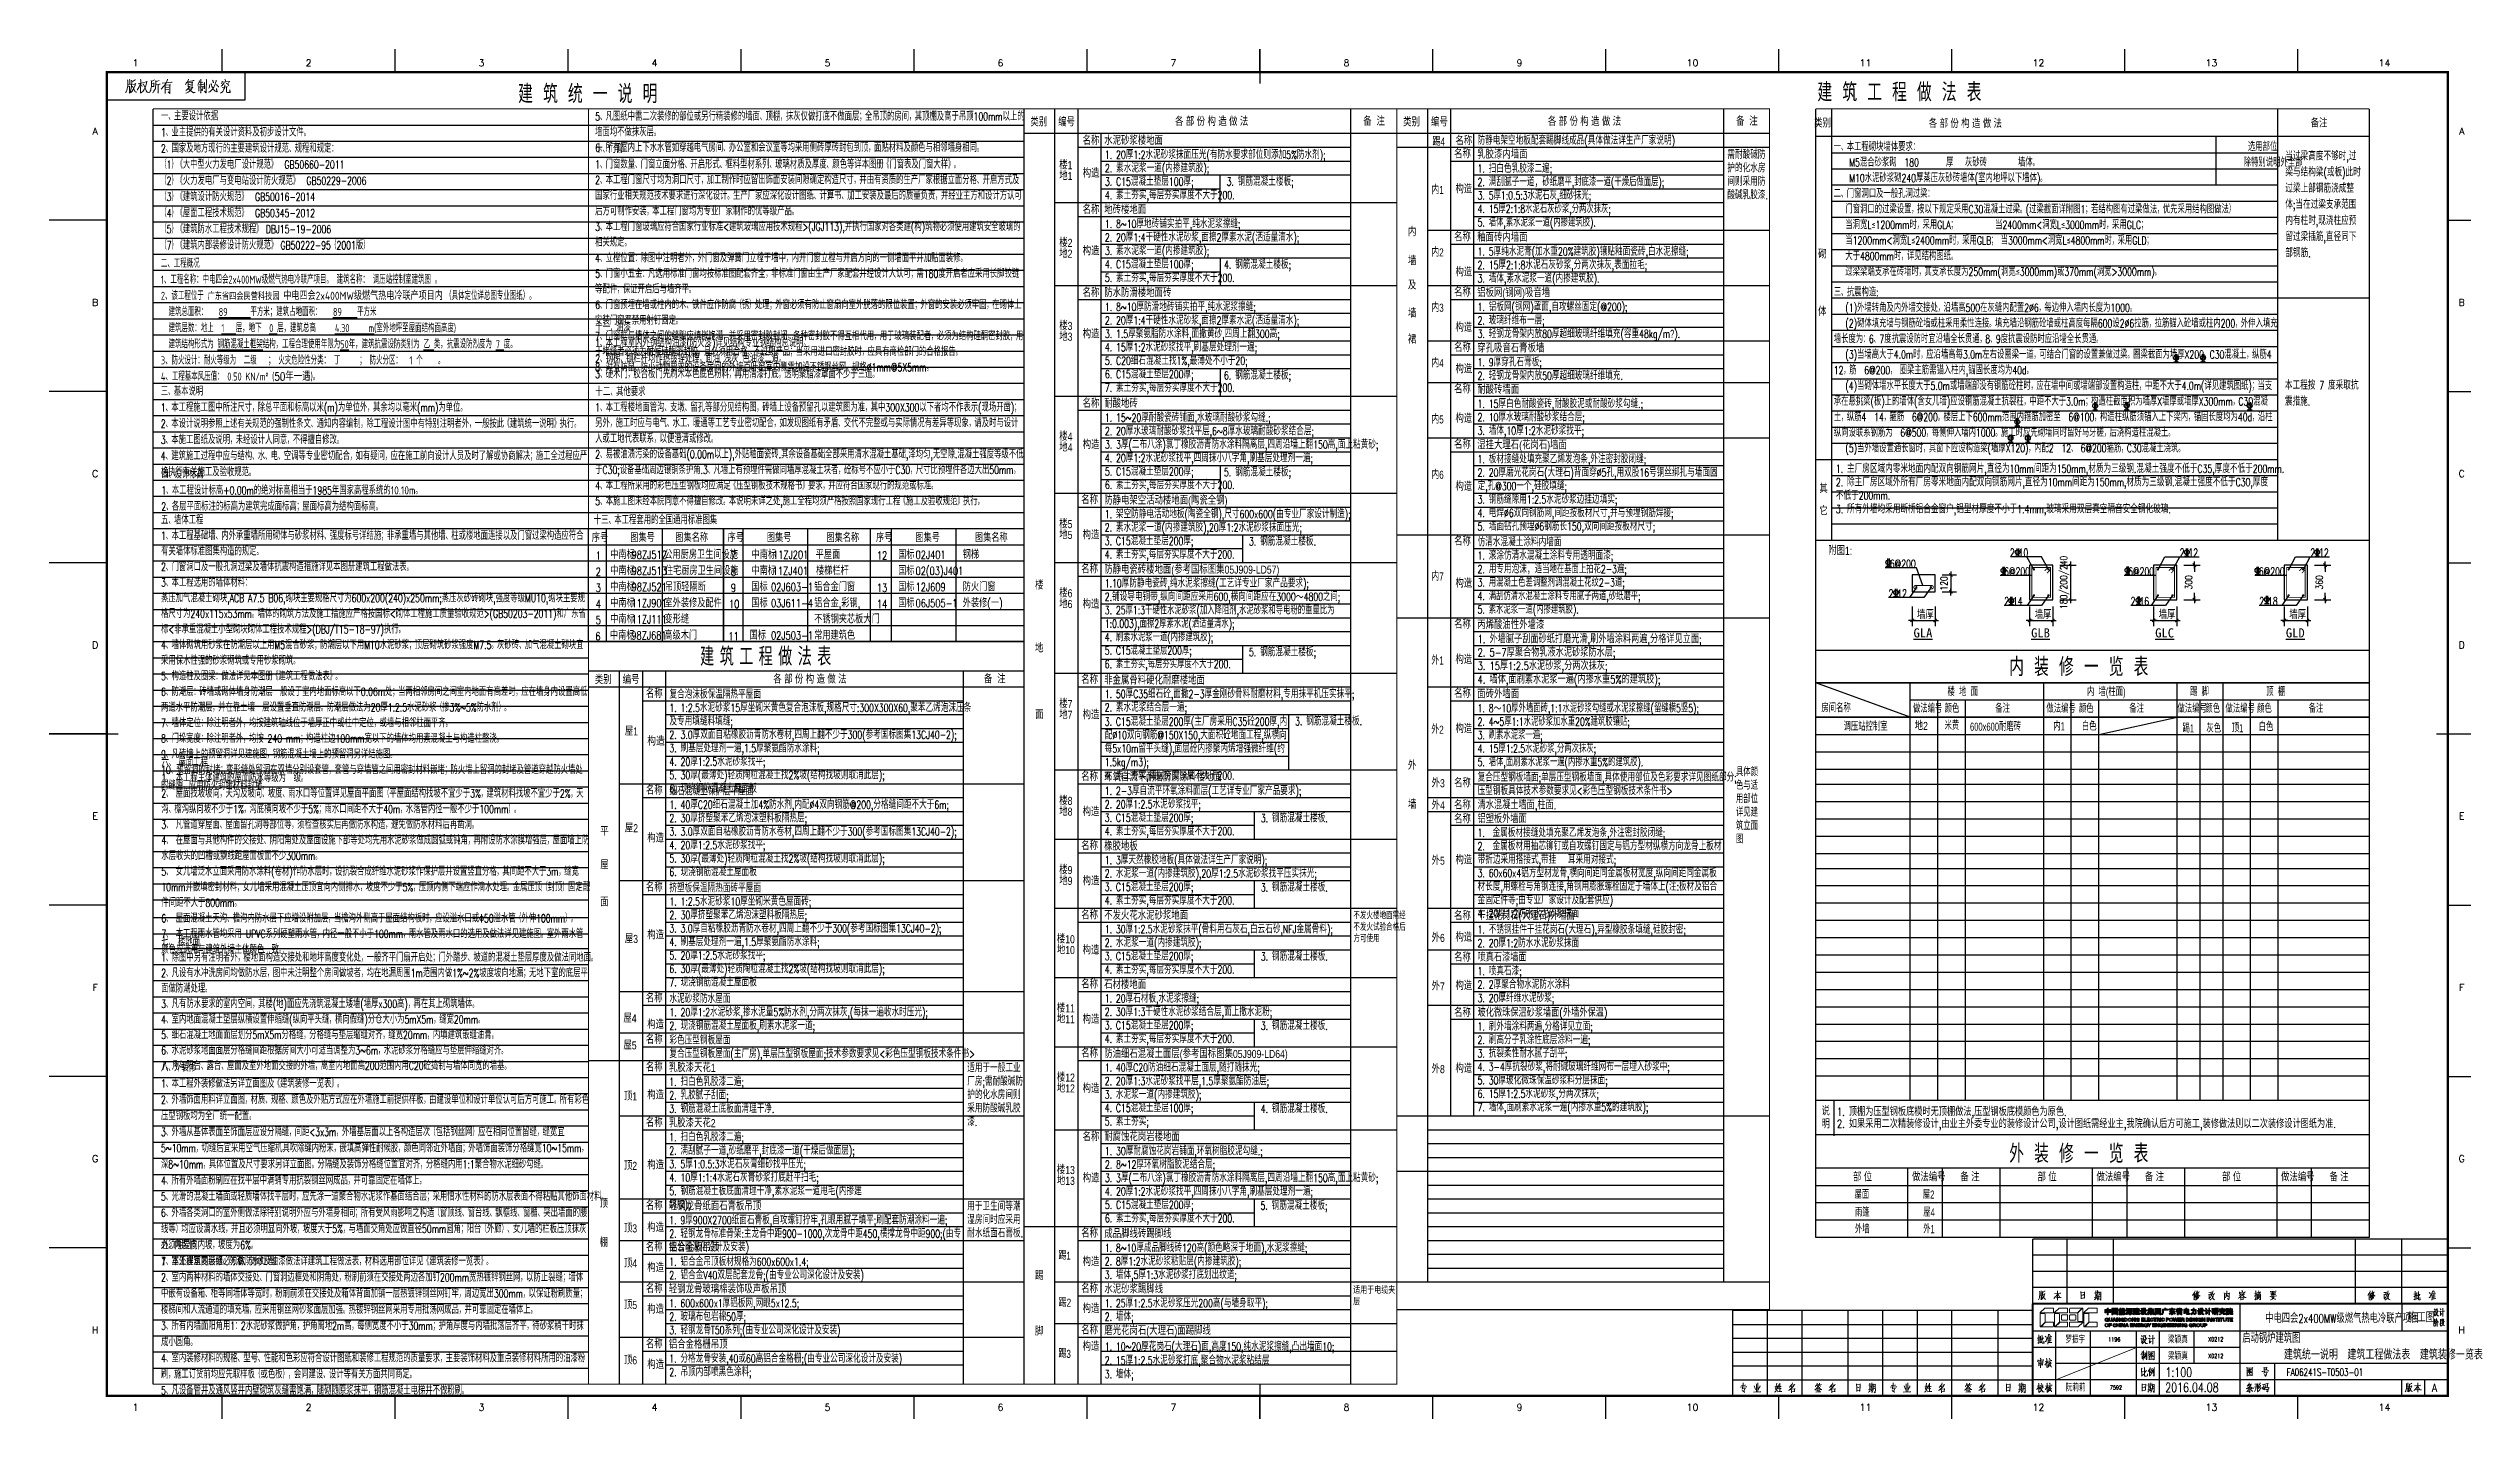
# Model space of a CAD drawing. Header units: millimetres. Extents: x 528985 to 634035, y -152849 to 423.
# Drawn here: x 528985 to 634035, y -59027 to 423 of the extents above; entities that cross this region are included whole.
import ezdxf
from ezdxf.enums import TextEntityAlignment as Align

# ---------------------------------------------------------------- set-up
doc = ezdxf.new("R2010")
doc.units = ezdxf.units.MM
doc.header["$LTSCALE"] = 1000
for name, color, linetype in [('55', 7, 'Continuous'), ('HQ1', 7, 'Continuous'), ('HQ2', 7, 'Continuous'), ('PUB_DIM', 3, 'Continuous'), ('PUB_TEXT', 7, 'Continuous'), ('Version', 7, 'Continuous'), ('工程做法表', 251, 'Continuous')]:
    doc.layers.add(name, color=color, linetype=linetype)
doc.layers.add('层 1', color=7, linetype='Continuous', lineweight=0)
doc.styles.add('BIGFONT', font='haiwenrs.shx', dxfattribs={"width": 0.8, "bigfont": 'haiwenhz.shx'})
doc.styles.add('D', font='geditxt', dxfattribs={"width": 0.75, "bigfont": 'dxt'})
doc.styles.add('DIM_FONT', font='SIMPLEX.shx', dxfattribs={"width": 0.8})
doc.styles.add('HZ', font='geditxt.shx', dxfattribs={"width": 0.75, "bigfont": 'hzfs_1.shx'})
doc.styles.add('ST', font='SimSun.ttf', dxfattribs={"width": 0.8})
doc.styles.get("Standard").update_dxf_attribs({"font": 'txt', "bigfont": 'gbcbig.shx'})
doc.styles.add('TK', font='geditxt.shx', dxfattribs={"width": 0.75, "bigfont": 'hzfs_1.shx'})
doc.dimstyles.new('DIMN', dxfattribs={"dimtxt": 300, "dimasz": 1, "dimexe": 250, "dimexo": 300, "dimgap": 150, "dimtad": 1, "dimdec": 0, "dimzin": 0, "dimdsep": 46, "dimtxsty": 'DIM_FONT', "dimblk": '_DIMX', "dimcen": 0.09, "dimclrt": 7, "dimadec": 0, "dimazin": 0, "dimtfac": 1, "dimtdec": 0, "dimtix": 1, "dimtmove": 2, "dimatfit": 3, "dimldrblk": '_DIMX', "dimfxl": 0, "dimtolj": 1, "dimtzin": 0, "dimarcsym": 0})

msp = doc.modelspace()

# ---------------------------------------------------------------- texts
at = {"color": 7, "style": 'D', "width": 0.75}
for s, p in [('施工图', (631269.2, -54802.8)), ('建筑统一说明  建筑工程做法表  建筑装修一览表   ', (625899.7, -56420.2)), ('2016.04.08', (620755.8, -57836.3)), ('1:100', (620764.3, -57174.3))]:
    msp.add_text(s, height=400, rotation=359.999999, dxfattribs=at).set_placement(p)
at = {"style": 'TK', "width": 0.85}
msp.add_attdef('A', (632309.7, -57826.6), '', height=350, dxfattribs=at)
at = {"layer": 'PUB_DIM', "color": 7, "insert": (616396.7, -22727.2), "char_height": 300, "attachment_point": 5, "rotation": 90, "style": 'DIM_FONT'}
msp.add_mtext('\\A1;180/200/240', dxfattribs=at)
at = {"layer": 'PUB_TEXT'}
for s, height, style, width, p in [('建 筑 工 程 做 法 表 ', 800, 'HZ', 0.8, (605674.9, -1876.5)), ('建 筑 统 一 说 明 ', 800, 'HZ', 0.8, (549348.9, -1948.4)), ('6@200', 350, 'HZ', 0.7, (608814.9, -22096.6)), ('2 10', 350, 'HZ', 0.7, (614019, -21615.5)), ('2 12', 350, 'HZ', 0.7, (621381.1, -21615.5)), ('2 12', 350, 'HZ', 0.7, (627045.8, -21615.5)), ('2 12', 350, 'HZ', 0.7, (608760.2, -23388.3)), (' 6@200', 350, 'HZ', 0.7, (613601.7, -22431.4)), (' 6@200', 350, 'HZ', 0.7, (618979.2, -22431.4)), (' 6@200', 350, 'HZ', 0.7, (624643.9, -22431.4)), ('2 14', 350, 'HZ', 0.7, (613770.7, -23723)), ('2 16', 350, 'HZ', 0.7, (619257.1, -23723)), ('2 18', 350, 'HZ', 0.7, (624832.3, -23723)), ('建 筑 工 程 做 法 表 ', 800, 'BIGFONT', 0.8, (557239.9, -26342.9)), (' 内 装 修 一 览 表 ', 800, 'HZ', 0.8, (613552.2, -26791.6)), (' 外 装 修 一 览 表 ', 800, 'HZ', 0.8, (613552.2, -47896)), (' 中电四会2x400MW级燃气热电冷联产项目  ', 380.315, 'HZ', 0.7, (624905.1, -54835.5)), ('罗振宇', 304.25, 'HZ', 0.7, (616423.4, -55715.2)), ('1196', 178.56, 'HZ', 0.7, (618286.5, -55641.7)), ('梁颖真', 304.25, 'HZ', 0.7, (620871.9, -55715.2)), ('X0212', 178.56, 'HZ', 0.7, (622618.2, -55635.4)), ('启动锅炉建筑图', 380.31, 'HZ', 0.7, (624095.2, -55698.1)), ('梁颖真', 304.25, 'HZ', 0.7, (620871.9, -56432.7)), ('X0212', 178.56, 'HZ', 0.7, (622618.2, -56358.9)), ('阮莉莉', 304.25, 'HZ', 0.7, (616434.7, -57796.2)), ('7592', 178.56, 'HZ', 0.7, (618357, -57726.7)), ('FA06241S-T0503-01', 321.413, 'HZ', 0.7, (626021.4, -57134.9))]:
    msp.add_text(s, height=height, dxfattribs=dict(at, style=style, width=width)).set_placement(p)
at = {"layer": 'PUB_TEXT', "linetype": 'Continuous', "style": 'BIGFONT'}
for s, width, p in [('类别', 0.8, (571916.6, -2947.9)), ('编号', 0.8, (573124.8, -2947.9)), ('备  注', 0.8, (586456.4, -2917.1)), ('类别', 0.8, (588079.7, -2947.9)), ('编号', 0.8, (589287.9, -2947.9)), ('备  注', 0.8, (602619.4, -2917.1)), ('类别', 0.8, (605899.2, -2997.7)), ('备注', 0.8, (627425, -2997.7)), ('踢4', 0.75, (589257.1, -3798)), ('名称', 0.8, (590287.1, -4330.8)), ('楼1', 0.8, (573092.3, -4811.5)), ('地1', 0.8, (573092.3, -5279.5)), ('内1', 0.75, (589206.6, -5889.1)), ('内', 0.8, (588104.7, -7711.1)), ('楼2', 0.8, (573092.3, -8182.6)), ('地2', 0.8, (573092.3, -8650.6)), ('内2', 0.75, (589206.6, -8593.2)), ('名称', 0.8, (590287.1, -7930.8)), ('砌', 0.8, (605887.4, -8677.8)), ('墙', 0.8, (588104.7, -8962.8)), ('及', 0.8, (588104.7, -10020)), ('名称', 0.8, (590287.1, -10330.8)), ('楼3', 0.8, (573092.3, -11782.6)), ('墙', 0.8, (588104.7, -11237.9)), ('内3', 0.75, (589206.6, -10993.2)), ('体', 0.8, (605887.4, -11165.9)), ('地3', 0.8, (573092.3, -12250.6)), ('裙', 0.8, (588104.7, -12370.4)), ('名称', 0.8, (590287.1, -12730.8)), ('内4', 0.75, (589206.6, -13393.2)), ('名称', 0.8, (590287.1, -14530.8)), ('内5', 0.75, (589206.6, -15835.4)), ('楼4', 0.8, (573092.3, -16582.6)), ('地4', 0.8, (573092.3, -17050.6)), ('名称', 0.8, (590287.1, -16930.8)), ('内6', 0.75, (589206.6, -18235.4)), ('其', 0.8, (605944.7, -18843.4)), ('名称', 0.8, (574123, -19330.8)), ('它', 0.8, (605944.7, -19816)), ('楼5', 0.8, (573092.3, -20375.7)), ('地5', 0.8, (573092.3, -20843.7)), ('名称', 0.8, (590287.1, -21130.8)), ('名称', 0.8, (574123, -22330.8)), ('楼', 0.8, (571940.6, -23034.1)), ('楼6', 0.8, (573092.3, -23375.7)), ('内7', 0.75, (589206.6, -22646.9)), ('地6', 0.8, (573092.3, -23843.7)), ('名称', 0.8, (590287.1, -24730.8)), ('地', 0.8, (571940.6, -25761.4)), ('外1', 0.75, (589206.6, -26289.1)), ('类别', 0.8, (553035.9, -27130.8)), ('编号', 0.8, (554244.2, -27130.8)), ('备  注', 0.8, (570013.3, -27100)), ('名称', 0.8, (574123, -27130.8)), ('名称', 0.8, (555248.7, -27730.8)), ('面', 0.8, (571940.6, -28646.4)), ('楼7', 0.8, (573092.3, -28175.7)), ('地7', 0.8, (573092.3, -28643.7)), ('名称', 0.8, (590287.1, -27730.8)), ('屋1', 0.8, (554258.6, -29362)), ('外2', 0.75, (589206.6, -29289.1)), ('地2', 0.8, (610178.6, -29128.5)), ('内1', 0.7, (616151.2, -29147)), ('踢1', 0.7, (621756.4, -29236.1)), ('灰色', 0.7, (622855.4, -29236.1)), ('顶1', 0.7, (623890.4, -29225.6)), ('白色', 0.7, (625123.4, -29167.6)), ('外', 0.8, (588104.7, -30847.3)), ('名称', 0.8, (574123, -31330.8)), ('外3', 0.8, (589235.4, -31612.3)), ('名称', 0.8, (590287.1, -31606.9)), ('名称', 0.8, (555248.7, -31930.8)), ('楼8', 0.8, (573092.3, -32375.7)), ('地8', 0.8, (573092.3, -32843.7)), ('墙', 0.8, (588104.7, -32535.9)), ('外4', 0.8, (589235.4, -32573.2)), ('名称', 0.8, (590287.1, -32567.8)), ('平', 0.8, (553087.4, -33709.8)), ('屋2', 0.8, (554258.6, -33562)), ('名称', 0.8, (590287.1, -33167.8)), ('名称', 0.8, (574123, -34330.8)), ('外5', 0.8, (589235.4, -34969.8)), ('屋', 0.8, (553087.4, -35149.1)), ('楼9', 0.8, (573092.3, -35375.7)), ('地9', 0.8, (573092.3, -35843.7)), ('面', 0.8, (553087.4, -36766.9)), ('名称', 0.8, (555248.7, -36130.8)), ('名称', 0.8, (574123, -37330.8)), ('名称', 0.8, (590287.1, -37367.8)), ('屋3', 0.8, (554258.6, -38362)), ('楼10', 0.8, (573092.3, -38375.7)), ('地10', 0.8, (573092.3, -38843.7)), ('外6', 0.8, (589235.4, -38318.1)), ('名称', 0.8, (590287.1, -39167.8)), ('名称', 0.8, (555248.7, -40930.8)), ('名称', 0.8, (574123, -40330.8)), ('外7', 0.8, (589235.4, -40418.1)), ('屋4', 0.8, (554197.1, -41806.7)), ('楼11', 0.8, (573092.3, -41375.7)), ('地11', 0.8, (573092.3, -41843.7)), ('名称', 0.8, (590287.1, -41567.8)), ('屋5', 0.8, (554197.1, -42976.6)), ('名称', 0.8, (555248.7, -42730.8)), ('名称', 0.8, (574123, -43330.8)), ('名称', 0.8, (555248.7, -43930.8)), ('楼12', 0.8, (573092.3, -44375.7)), ('外8', 0.8, (589235.4, -44008.2)), ('顶1', 0.8, (554218.1, -45189.6)), ('地12', 0.8, (573092.3, -44843.7)), ('名称', 0.8, (555248.7, -46330.8)), ('顶2', 0.8, (554218.1, -48201.5)), ('楼13', 0.8, (573092.3, -48382.6)), ('地13', 0.8, (573092.3, -48850.6)), ('顶', 0.8, (553060, -49841.3)), ('名称', 0.8, (555248.7, -49930.8)), ('棚', 0.8, (553060, -51529.9)), ('顶3', 0.8, (554218.1, -50913.5)), ('名称', 0.8, (555248.7, -51730.8)), ('名称', 0.8, (574123, -51130.8)), ('顶4', 0.8, (554218.1, -52432.9)), ('踢1', 0.75, (573042.6, -52095)), ('名称', 0.8, (555248.7, -53530.8)), ('踢', 0.8, (571940.6, -52970.8)), ('名称', 0.8, (574123, -53530.8)), ('顶5', 0.8, (554218.1, -54232.9)), ('踢2', 0.75, (573053, -54137.1)), ('名称', 0.8, (555248.7, -55930.8)), ('脚', 0.8, (571940.6, -55383.3)), ('名称', 0.8, (574123, -55330.8)), ('顶6', 0.8, (554218.1, -56632.9)), ('踢3', 0.75, (573042.6, -56354))]:
    msp.add_text(s, height=350, dxfattribs=dict(at, width=width)).set_placement(p, align=Align.CENTER)
at = {"layer": 'PUB_TEXT', "linetype": 'Continuous'}
for s, style, width, p in [('各 部 份 构 造 做 法', 'BIGFONT', 0.8, (577828.1, -2928.7)), ('各 部 份 构 造 做 法', 'BIGFONT', 0.8, (593991.1, -2928.7)), ('各 部 份 构 造 做 法', 'BIGFONT', 0.8, (610505.4, -3018.8)), ('名称', 'BIGFONT', 0.8, (573817.2, -3751)), ('水泥砂浆楼地面', 'BIGFONT', 0.8, (574756.1, -3751)), ('名称', 'BIGFONT', 0.8, (589981.5, -3763.4)), ('乳胶漆内墙面', 'BIGFONT', 0.8, (590926, -4349.9)), ('构造', 'BIGFONT', 0.8, (573823.6, -5167.8)), ('构造', 'BIGFONT', 0.8, (589983.5, -5854.5)), ('名称', 'BIGFONT', 0.8, (573817.2, -6751)), ('地砖楼地面', 'BIGFONT', 0.8, (574756.1, -6751)), ('构造', 'BIGFONT', 0.8, (573823.6, -8538.8)), ('釉面砖内墙面', 'BIGFONT', 0.8, (590926, -7949.9)), ('构造', 'BIGFONT', 0.8, (589983.5, -9454.5)), ('名称', 'BIGFONT', 0.8, (573817.2, -10351)), ('防水防滑楼地面砖', 'BIGFONT', 0.8, (574756.1, -10351)), ('铝板网(钢网)吸音墙', 'BIGFONT', 0.8, (590926, -10349.9)), ('构造', 'BIGFONT', 0.8, (589983.5, -11854.5)), ('构造', 'BIGFONT', 0.8, (573823.6, -12138.8)), ('穿孔吸音石膏板墙', 'BIGFONT', 0.8, (590926, -12749.9)), ('构造', 'BIGFONT', 0.8, (589983.5, -13654.5)), ('耐酸砖墙面', 'BIGFONT', 0.8, (590926, -14549.9)), ('名称', 'BIGFONT', 0.8, (573817.2, -15151)), ('耐酸地砖', 'BIGFONT', 0.8, (574756.1, -15151)), ('构造', 'BIGFONT', 0.8, (589983.5, -15800.7)), ('构造', 'BIGFONT', 0.8, (573823.6, -16938.8)), ('湿挂大理石(花岗石)墙面', 'BIGFONT', 0.8, (590926, -16949.9)), ('构造', 'BIGFONT', 0.8, (589983.5, -18749.1)), ('防静电架空活动楼地面(陶瓷全钢) ', 'BIGFONT', 0.8, (574753.9, -19350)), ('序号', 'HZ', 0.75, (552541.4, -20974.7)), ('图集号', 'HZ', 0.75, (554208.4, -20974.7)), ('图集名称', 'HZ', 0.75, (556159.4, -20974.7)), ('序号', 'HZ', 0.75, (558425.2, -20974.7)), ('图集号', 'HZ', 0.75, (560128.6, -20974.7)), ('图集名称', 'HZ', 0.75, (562713.2, -20974.7)), ('序号', 'HZ', 0.75, (564863, -20974.7)), ('图集号', 'HZ', 0.75, (566566.4, -20974.7)), ('图集名称', 'HZ', 0.75, (569151.1, -20974.7)), ('构造', 'BIGFONT', 0.8, (573819.4, -20854.5)), ('1', 'HZ', 0.75, (552709.3, -21739.5)), ('中南标', 'HZ', 0.75, (553340.6, -21703.7)), ('中南标', 'HZ', 0.75, (553340.6, -22403.7)), ('98ZJ512', 'HZ', 0.75, (554265.9, -21703.7)), ('98ZJ513', 'HZ', 0.75, (554265.9, -22403.7)), ('公用厨房卫生间设施', 'HZ', 0.75, (555684.7, -21703.7)), ('住宅厨房卫生间设施', 'HZ', 0.75, (555709.4, -22403.7)), ('7', 'HZ', 0.75, (558568.7, -21739.5)), ('中南标', 'HZ', 0.75, (559462.7, -22403.7)), ('中南标', 'HZ', 0.75, (559472.2, -21703.7)), ('11ZJ401', 'HZ', 0.75, (560387.9, -22403.7)), ('11ZJ201', 'HZ', 0.75, (560397.5, -21703.7)), ('平屋面', 'HZ', 0.75, (562248.7, -21703.7)), ('楼梯栏杆', 'HZ', 0.75, (562263.2, -22403.7)), ('12', 'HZ', 0.75, (564898.1, -21739.5)), ('国标', 'HZ', 0.75, (565821.6, -21703.7)), ('国标', 'HZ', 0.75, (565821.6, -22403.7)), ('02J401', 'HZ', 0.75, (566577, -21703.7)), ('02(03)J401', 'HZ', 0.75, (566577, -22403.7)), ('钢梯', 'HZ', 0.75, (568622.2, -21703.7)), ('防静电瓷砖楼地面(参考国标图集05J909-LD57) ', 'BIGFONT', 0.8, (574753.9, -22350)), ('附图1:', 'BIGFONT', 0.8, (606142.9, -21534)), ('2', 'HZ', 0.75, (552709.3, -22439.5)), ('3', 'HZ', 0.75, (552709.3, -23139.5)), ('中南标', 'HZ', 0.75, (553340.6, -23103.7)), ('98ZJ521', 'HZ', 0.75, (554265.9, -23103.7)), ('吊顶轻隔断', 'HZ', 0.75, (555709.4, -23103.7)), ('8', 'HZ', 0.75, (558567.7, -22439.5)), ('9', 'HZ', 0.75, (558567.7, -23139.5)), ('国标', 'HZ', 0.75, (559455.9, -23103.7)), ('02J603-1', 'HZ', 0.75, (560309, -23103.7)), ('铝合金门窗', 'HZ', 0.75, (562184.3, -23103.7)), ('13', 'HZ', 0.75, (564898.1, -23139.5)), ('国标', 'HZ', 0.75, (565821.6, -23103.7)), ('12J609', 'HZ', 0.75, (566577, -23103.7)), ('防火门窗', 'HZ', 0.75, (568622.2, -23103.7)), ('构造', 'BIGFONT', 0.8, (589983.5, -22948)), ('4', 'HZ', 0.75, (552709.3, -23839.5)), ('中南标', 'HZ', 0.75, (553337.7, -23803.7)), ('中南标', 'HZ', 0.75, (553337.7, -24503.7)), ('11ZJ901', 'HZ', 0.75, (554263, -23803.7)), ('11ZJ111', 'HZ', 0.75, (554263, -24503.7)), ('变形缝', 'HZ', 0.75, (555693.6, -24503.7)), ('室外装修及配件', 'HZ', 0.75, (555693.6, -23803.7)), ('10', 'HZ', 0.75, (558489.7, -23839.5)), ('国标', 'HZ', 0.75, (559455.9, -23803.7)), ('03J611-4', 'HZ', 0.75, (560309, -23803.7)), ('铝合金,彩钢,', 'HZ', 0.75, (562184.3, -23803.7)), ('不锈钢夹芯板大门', 'HZ', 0.75, (562184.3, -24503.7)), ('14', 'HZ', 0.75, (564898.1, -23839.5)), ('国标', 'HZ', 0.75, (565821.6, -23803.7)), ('06J505-1', 'HZ', 0.75, (566577, -23803.7)), ('外装修(一)', 'HZ', 0.75, (568622.2, -23803.7)), ('构造', 'BIGFONT', 0.8, (573819.4, -23854.5)), ('墙厚', 'BIGFONT', 0.8, (609993.5, -24308.2)), ('墙厚', 'BIGFONT', 0.8, (615092.6, -24308.2)), ('墙厚', 'BIGFONT', 0.8, (620470.2, -24308.2)), ('墙厚', 'BIGFONT', 0.8, (626134.9, -24308.2)), ('6', 'HZ', 0.75, (552693.1, -25239.5)), ('5', 'HZ', 0.75, (552709.3, -24539.5)), ('中南标', 'HZ', 0.75, (553328.6, -25203.7)), ('98ZJ681', 'HZ', 0.75, (554253.9, -25203.7)), ('高级木门', 'HZ', 0.75, (555689.2, -25203.7)), ('11', 'HZ', 0.75, (558460.2, -25239.5)), ('国标', 'HZ', 0.75, (559383.8, -25203.7)), ('02J503-1', 'HZ', 0.75, (560309, -25203.7)), ('常用建筑色', 'HZ', 0.75, (562184.3, -25203.7)), ('丙烯酸油性外墙漆', 'BIGFONT', 0.8, (590926, -24749.9)), ('构造', 'BIGFONT', 0.8, (589983.5, -26254.5)), ('各 部 份 构 造 做 法', 'BIGFONT', 0.8, (560412.4, -27111.6)), ('非金属骨料硬化耐磨楼地面 ', 'BIGFONT', 0.8, (574753.9, -27150)), ('楼  地  面', 'BIGFONT', 0.7, (611316.1, -27649.7)), ('内  墙(柱面)', 'BIGFONT', 0.7, (617362.1, -27649.7)), ('踢  脚', 'BIGFONT', 0.7, (621829.6, -27649.7)), ('顶  棚', 'BIGFONT', 0.7, (625137.1, -27649.7)), ('构造', 'BIGFONT', 0.8, (573819.4, -28654.5)), ('面砖外墙面', 'BIGFONT', 0.8, (590926, -27749.9)), ('房间名称', 'BIGFONT', 0.7, (605849.1, -28351.2)), ('做法编号', 'BIGFONT', 0.7, (609817.1, -28377)), ('颜色', 'BIGFONT', 0.7, (611188.5, -28377)), ('备注', 'BIGFONT', 0.7, (613387.8, -28377)), ('做法编号', 'BIGFONT', 0.7, (615604.8, -28377)), ('颜色', 'BIGFONT', 0.7, (617011.3, -28377)), ('备注', 'BIGFONT', 0.7, (619196.3, -28377)), ('做法编号', 'BIGFONT', 0.7, (621286.3, -28377)), ('颜色', 'BIGFONT', 0.7, (622492.8, -28377)), ('做法编号', 'BIGFONT', 0.7, (623368.1, -28377)), ('颜色', 'BIGFONT', 0.7, (624739.3, -28377)), ('备注', 'BIGFONT', 0.7, (626971.3, -28377)), ('构造', 'HZ', 0.8, (554945.2, -29797.2)), ('构造', 'BIGFONT', 0.8, (589983.5, -29254.5)), ('调压站控制室', 'BIGFONT', 0.7, (606808.2, -29154.3)), ('米黄', 'BIGFONT', 0.7, (611187, -29117.5)), ('600x600耐磨砖', 'BIGFONT', 0.7, (612291.6, -29161)), ('白色', 'BIGFONT', 0.7, (617139.6, -29147)), ('环氧自流平耐磨防腐涂料楼地面 ', 'BIGFONT', 0.8, (574753.9, -31350)), ('构造', 'BIGFONT', 0.8, (573819.4, -32854.5)), ('构造', 'BIGFONT', 0.8, (554945.2, -33997.2)), ('橡胶地板', 'BIGFONT', 0.8, (574753.9, -34350)), ('构造', 'BIGFONT', 0.8, (589983.5, -34945.7)), ('构造', 'BIGFONT', 0.8, (573819.4, -35854.5)), ('构造', 'BIGFONT', 0.8, (554945.2, -38197.2)), ('不发火花水泥砂浆地面', 'BIGFONT', 0.8, (574753.9, -37350)), ('构造', 'BIGFONT', 0.8, (573819.4, -38854.5)), ('构造', 'BIGFONT', 0.8, (589983.5, -38294)), ('石材楼地面', 'BIGFONT', 0.8, (574753.9, -40350)), ('构造', 'BIGFONT', 0.8, (589983.5, -40394)), ('构造', 'BIGFONT', 0.8, (554945.2, -42077.7)), ('构造', 'BIGFONT', 0.8, (573819.4, -41854.5)), ('防油细石混凝土面层(参考国标图集05J909-LD64)', 'BIGFONT', 0.8, (574753.9, -43350)), ('乳胶漆天花1', 'BIGFONT', 0.8, (555879.7, -43950)), ('构造', 'BIGFONT', 0.8, (589983.5, -43984.1)), ('构造', 'BIGFONT', 0.8, (554945.2, -45135.8)), ('构造', 'BIGFONT', 0.8, (573819.4, -44854.5)), ('乳胶漆天花2', 'BIGFONT', 0.8, (555879.7, -46350)), ('说', 'BIGFONT', 0.8, (605853.1, -45831.5)), ('明', 'BIGFONT', 0.8, (605853.1, -46391)), ('2. 如果采用二次精装修设计,由业主外委专业的装修设计公司,设计图纸需经业主,我院确认后方可施工,装修做法则以二次装修设计图纸为准.', 'HZ', 0.75, (606522.3, -46384)), ('1. 顶棚为压型钢板底模时无顶棚做法,压型钢板底模颜色为原色.', 'HZ', 0.75, (606522.3, -45859)), ('名称', 'BIGFONT', 0.8, (573817.2, -46951)), ('耐腐蚀花岗岩楼地面', 'BIGFONT', 0.8, (574756.1, -46951)), ('构造', 'BIGFONT', 0.8, (554945.2, -48169.5)), ('部 位', 'BIGFONT', 0.8, (607217.1, -48692.8)), ('做法编号', 'BIGFONT', 0.8, (609774.3, -48692.8)), ('备 注', 'BIGFONT', 0.8, (611872.9, -48692.8)), ('部 位', 'BIGFONT', 0.8, (615217, -48692.8)), ('做法编号', 'BIGFONT', 0.8, (617774.2, -48692.8)), ('备 注', 'BIGFONT', 0.8, (619872.8, -48692.8)), ('部 位', 'BIGFONT', 0.8, (623217, -48692.8)), ('做法编号', 'BIGFONT', 0.8, (625774.2, -48692.8)), ('备 注', 'BIGFONT', 0.8, (627872.8, -48692.8)), ('构造', 'BIGFONT', 0.8, (573823.6, -48738.8)), ('屋面', 'BIGFONT', 0.7, (607284.6, -49448.7)), ('屋2', 'BIGFONT', 0.7, (610244.5, -49448.1)), ('轻钢龙骨纸面石膏板吊顶', 'BIGFONT', 0.8, (555879.7, -49950)), ('雨篷', 'BIGFONT', 0.7, (607302.2, -50220.1)), ('屋4', 'BIGFONT', 0.7, (610262.1, -50219.5)), ('构造', 'BIGFONT', 0.8, (554945.2, -50881.5)), ('铝合金板吊顶', 'BIGFONT', 0.8, (555879.7, -51750)), ('成品脚线砖踢脚线', 'BIGFONT', 0.8, (574762, -51149.9)), ('外墙', 'BIGFONT', 0.7, (607302.2, -50946.7)), ('外1', 'BIGFONT', 0.7, (610262.1, -50946.2)), ('构造', 'BIGFONT', 0.8, (554945.2, -52624.8)), ('构造', 'BIGFONT', 0.8, (573819.4, -52363.4)), ('轻钢龙骨玻璃棉装饰吸声板吊顶', 'BIGFONT', 0.8, (555879.7, -53550)), ('水泥砂浆踢脚线', 'BIGFONT', 0.8, (574762, -53549.9)), ('构造', 'BIGFONT', 0.8, (554945.2, -54424.8)), ('构造', 'BIGFONT', 0.8, (573819.4, -54395.2)), ('铝合金格栅吊顶', 'BIGFONT', 0.8, (555879.7, -55950)), ('构造', 'BIGFONT', 0.8, (573819.4, -56037)), ('磨光花岗石(大理石)面踢脚线', 'BIGFONT', 0.8, (574762, -55349.9)), ('构造', 'BIGFONT', 0.8, (554945.2, -56824.8))]:
    msp.add_text(s, height=350, dxfattribs=dict(at, style=style, width=width)).set_placement(p)
at = {"layer": 'PUB_TEXT', "style": 'ST'}
for s, p in [('%%uGLA', (609842.9, -25116.4)), ('%%UGLB', (614942, -25116.4)), ('%%UGLC', (620319.6, -25116.4)), ('%%UGLD', (625984.3, -25116.4))]:
    msp.add_text(s, height=400, dxfattribs=at).set_placement(p)
at = {"layer": 'PUB_TEXT', "linetype": 'Continuous', "char_height": 350, "attachment_point": 1}
for s, insert, width, line_spacing_factor, style in [('{\\W0.7;一\\Fgbenor,gbcbig|c134;、\\Fgeditxt,dxt|c134;主要设计依据\\P1\\Fgbenor,gbcbig|c134;、\\Fgeditxt,dxt|c134;业主提供的有关设计资料及初步设计文件\\Fgbenor,gbcbig|c134;。\\Fgeditxt,dxt|c134;\\P2\\Fgbenor,gbcbig|c134;、\\Fgeditxt,dxt|c134;国家及地方现行的主要建筑设计规范\\Fgbenor,gbcbig|c134;、\\Fgeditxt,dxt|c134;规程和规定\\Fgbenor,gbcbig|c134;：\\Fgeditxt,dxt|c134;\\P\\Fgbenor,gbcbig|c134;（\\Fgeditxt,dxt|c134;1\\Fgbenor,gbcbig|c134;）《\\Fgeditxt,dxt|c134;大中型火力发电厂设计规范\\Fgbenor,gbcbig|c134;》\\Fgeditxt,dxt|c134;  GB50660-2011\\P\\Fgbenor,gbcbig|c134;（\\Fgeditxt,dxt|c134;2\\Fgbenor,gbcbig|c134;）《\\Fgeditxt,dxt|c134;火力发电厂与变电站设计防火规范\\Fgbenor,gbcbig|c134;》\\Fgeditxt,dxt|c134;  GB50229-2006\\P\\Fgbenor,gbcbig|c134;（\\Fgeditxt,dxt|c134;3\\Fgbenor,gbcbig|c134;）《\\Fgeditxt,dxt|c134;建筑设计防火规范\\Fgbenor,gbcbig|c134;》\\Fgeditxt,dxt|c134;  GB50016-2014\\P\\Fgbenor,gbcbig|c134;（\\Fgeditxt,dxt|c134;4\\Fgbenor,gbcbig|c134;）《\\Fgeditxt,dxt|c134;屋面工程技术规范\\Fgbenor,gbcbig|c134;》\\Fgeditxt,dxt|c134;  GB50345-2012\\P\\Fgbenor,gbcbig|c134;（\\Fgeditxt,dxt|c134;5\\Fgbenor,gbcbig|c134;）《\\Fgeditxt,dxt|c134;建筑防水工程技术规程\\Fgbenor,gbcbig|c134;》\\Fgeditxt,dxt|c134; DBJ15-19-2006\\P\\Fgbenor,gbcbig|c134;（\\Fgeditxt,dxt|c134;7\\Fgbenor,gbcbig|c134;）《\\Fgeditxt,dxt|c134;建筑内部装修设计防火规范\\Fgbenor,gbcbig|c134;》\\Fgeditxt,dxt|c134; GB50222-95\\Fgbenor,gbcbig|c134;（\\Fgeditxt,dxt|c134;2001版\\Fgbenor,gbcbig|c134;）}', (533864.2, -2337.2), 18533.418, 1.2, 'BIGFONT'), ('{\\W0.7;5\\Fgbenor,gbcbig|c134;、\\Fgeditxt,dxt|c134;凡图纸中需二次装修的部位或另行精装修的墙面\\Fgbenor,gbcbig|c134;、\\Fgeditxt,dxt|c134;顶棚\\Fgbenor,gbcbig|c134;，\\Fgeditxt,dxt|c134;抹灰仅做打底不做面层\\Fgbenor,gbcbig|c134;；\\Fgeditxt,dxt|c134;全吊顶的房间\\Fgbenor,gbcbig|c134;，\\Fgeditxt,dxt|c134;其顶棚及高于吊顶100mm以上的墙面均不做抹灰层\\Fgbenor,gbcbig|c134;。\\Fgeditxt,dxt|c134;\\P6\\Fgbenor,gbcbig|c134;、\\Fgeditxt,dxt|c134;所有室内上下水水管如穿越电气房间\\Fgbenor,gbcbig|c134;、\\Fgeditxt,dxt|c134;办公室和会议室等均采用侧砖厚砖封包到顶\\Fgbenor,gbcbig|c134;，\\Fgeditxt,dxt|c134;面贴材料及颜色与相邻墙身相同\\Fgbenor,gbcbig|c134;。}', (552685.4, -2351.8), 18587.731, 1.16, 'HZ'), ('{\\W0.7;十\\Fgbenor,gbcbig|c134;、\\Fgeditxt,dxt|c134;门窗\\P1\\Fgbenor,gbcbig|c134;、\\Fgeditxt,dxt|c134;门窗数量\\Fgbenor,gbcbig|c134;、\\Fgeditxt,dxt|c134;门窗立面分格\\Fgbenor,gbcbig|c134;、\\Fgeditxt,dxt|c134;开启形式\\Fgbenor,gbcbig|c134;、\\Fgeditxt,dxt|c134;框料型材系列\\Fgbenor,gbcbig|c134;、\\Fgeditxt,dxt|c134;玻璃材质及厚度\\Fgbenor,gbcbig|c134;、\\Fgeditxt,dxt|c134;颜色等详本图册\\Fgbenor,gbcbig|c134;《\\Fgeditxt,dxt|c134;门窗表及门窗大样\\Fgbenor,gbcbig|c134;》。\\Fgeditxt,dxt|c134;\\P2\\Fgbenor,gbcbig|c134;、\\Fgeditxt,dxt|c134;本工程门窗尺寸均为洞口尺寸\\Fgbenor,gbcbig|c134;，\\Fgeditxt,dxt|c134;加工制作时应留出饰面安装间隙确定构造尺寸\\Fgbenor,gbcbig|c134;，\\Fgeditxt,dxt|c134;并由有资质的生产厂家根据立面分格\\Fgbenor,gbcbig|c134;、\\Fgeditxt,dxt|c134;开启方式及国家行业相关规范技术要求进行深化设计\\Fgbenor,gbcbig|c134;。\\Fgeditxt,dxt|c134;生产厂家应深化设计图纸\\Fgbenor,gbcbig|c134;、\\Fgeditxt,dxt|c134;计算书\\Fgbenor,gbcbig|c134;、\\Fgeditxt,dxt|c134;加工安装及最后的质量负责\\Fgbenor,gbcbig|c134;，\\Fgeditxt,dxt|c134;并经业主方和设计方认可后方可制作安装\\Fgbenor,gbcbig|c134;，\\Fgeditxt,dxt|c134;本工程门窗均为专业厂家制作的优等级产品\\Fgbenor,gbcbig|c134;。\\Fgeditxt,dxt|c134;\\P3\\Fgbenor,gbcbig|c134;、\\Fgeditxt,dxt|c134;本工程门窗玻璃应符合国家行业标准<建筑玻璃应用技术规程>(JGJ113),并执行国家对各类建(构)筑物必须使用建筑安全玻璃的相关规定\\Fgbenor,gbcbig|c134;。\\Fgeditxt,dxt|c134;\\P4\\Fgbenor,gbcbig|c134;、\\Fgeditxt,dxt|c134;立樘位置\\Fgbenor,gbcbig|c134;：\\Fgeditxt,dxt|c134;除图中注明者外\\Fgbenor,gbcbig|c134;，\\Fgeditxt,dxt|c134;外门窗及弹簧门立樘于墙中\\Fgbenor,gbcbig|c134;，\\Fgeditxt,dxt|c134;内开门窗立樘与开启方向的一侧墙面平并加贴面装修\\Fgbenor,gbcbig|c134;。\\Fgeditxt,dxt|c134;\\P5\\Fgbenor,gbcbig|c134;、\\Fgeditxt,dxt|c134;门窗小五金\\Fgbenor,gbcbig|c134;：\\Fgeditxt,dxt|c134;凡选用标准门窗均按标准图配套齐全\\Fgbenor,gbcbig|c134;，\\Fgeditxt,dxt|c134;非标准门窗由生产厂家配套并经设计人认可\\Fgbenor,gbcbig|c134;；\\Fgeditxt,dxt|c134;需180度开启者应采用长脚铰链等配件\\Fgbenor,gbcbig|c134;，\\Fgeditxt,dxt|c134;保证开启后与墙齐平\\Fgbenor,gbcbig|c134;。\\Fgeditxt,dxt|c134;\\P6\\Fgbenor,gbcbig|c134;、\\Fgeditxt,dxt|c134;门窗预埋在墙或柱内的木\\Fgbenor,gbcbig|c134;、\\Fgeditxt,dxt|c134;铁件应作防腐\\Fgbenor,gbcbig|c134;（\\Fgeditxt,dxt|c134;锈\\Fgbenor,gbcbig|c134;）\\Fgeditxt,dxt|c134;处理\\Fgbenor,gbcbig|c134;；\\Fgeditxt,dxt|c134;外窗必须有防止窗扇向室外脱落的限位装置\\Fgbenor,gbcbig|c134;；\\Fgeditxt,dxt|c134;外窗的安装必须牢固\\Fgbenor,gbcbig|c134;，\\Fgeditxt,dxt|c134;在砌体上安装门窗严禁用射钉固定\\Fgbenor,gbcbig|c134;。\\Fgeditxt,dxt|c134;\\P7\\Fgbenor,gbcbig|c134;、\\Fgeditxt,dxt|c134;门窗框与墙体之间的缝隙应填嵌饱满\\Fgbenor,gbcbig|c134;，\\Fgeditxt,dxt|c134;并采用密封胶封闭\\Fgbenor,gbcbig|c134;。\\Fgeditxt,dxt|c134;各种密封胶不得互相代用\\Fgbenor,gbcbig|c134;，\\Fgeditxt,dxt|c134;用于玻璃装配者\\Fgbenor,gbcbig|c134;，\\Fgeditxt,dxt|c134;必须为结构硅酮密封胶\\Fgbenor,gbcbig|c134;，\\Fgeditxt,dxt|c134;用于堵缝者必须为耐候硅酮密封胶\\Fgbenor,gbcbig|c134;，\\Fgeditxt,dxt|c134;且必须用合格\\Fgbenor,gbcbig|c134;、\\Fgeditxt,dxt|c134;不过期产品\\Fgbenor,gbcbig|c134;；\\Fgeditxt,dxt|c134;当采用进口密封胶时\\Fgbenor,gbcbig|c134;，\\Fgeditxt,dxt|c134;应具有商检部门的合格报告\\Fgbenor,gbcbig|c134;。\\Fgeditxt,dxt|c134;\\P8\\Fgbenor,gbcbig|c134;、\\Fgeditxt,dxt|c134;对有防鼠\\Fgbenor,gbcbig|c134;、\\Fgeditxt,dxt|c134;防小动物要求的设备房间的外墙百叶窗室内侧需加设不锈钢丝网\\Fgbenor,gbcbig|c134;，\\Fgeditxt,dxt|c134;规格∅1mm@5X5mm\\Fgbenor,gbcbig|c134;。}', (552685.4, -3751.8), 18587.731, 1.16, 'HZ'), ('\\A1;{\\W0.7;一\\Fgbenor,gbcbig|c134;、\\Fgeditxt,dxt|c134;本工程砌块墙体要求\\Fgbenor,gbcbig|c134;：\\Fgeditxt,dxt|c134;                                                                                     选用部位\\P    M5混合砂浆砌 \\C6; 180       \\C256;厚   灰砂砖        墙体\\Fgbenor,gbcbig|c134;。\\Fgeditxt,dxt|c134;                                                     除特别说明外全部\\P    M10水泥砂浆砌240厚蒸压灰砂砖墙体(室内地坪以下墙体)\\Fgbenor,gbcbig|c134;。\\Fgeditxt,dxt|c134;\\P二\\Fgbenor,gbcbig|c134;、\\Fgeditxt,dxt|c134;门窗洞口及一般孔洞过梁\\Fgbenor,gbcbig|c134;：\\Fgeditxt,dxt|c134;  \\P   门窗洞口的过梁设置\\Fgbenor,gbcbig|c134;，\\Fgeditxt,dxt|c134;按以下规定采用C30混凝土过梁\\Fgbenor,gbcbig|c134;。\\Fgeditxt,dxt|c134;(过梁截面详附图1\\Fgbenor,gbcbig|c134;；\\Fgeditxt,dxt|c134;若结构图有过梁做法\\Fgbenor,gbcbig|c134;，\\Fgeditxt,dxt|c134;优先采用结构图做法\\Fgbenor,gbcbig|c134;）\\Fgeditxt,dxt|c134;  \\P   当洞宽L\\Fgbenor,gbcbig|c134;≤\\Fgeditxt,dxt|c134;1200mm时\\Fgbenor,gbcbig|c134;，\\Fgeditxt,dxt|c134;采用GLA\\Fgbenor,gbcbig|c134;；\\Fgeditxt,dxt|c134;          当2400mm<洞宽L\\Fgbenor,gbcbig|c134;≤\\Fgeditxt,dxt|c134;3000mm时\\Fgbenor,gbcbig|c134;，\\Fgeditxt,dxt|c134;采用GLC\\Fgbenor,gbcbig|c134;；\\Fgeditxt,dxt|c134;\\P   当1200mm<洞宽L\\Fgbenor,gbcbig|c134;≤\\Fgeditxt,dxt|c134;2400mm时\\Fgbenor,gbcbig|c134;，\\Fgeditxt,dxt|c134;采用GLB\\Fgbenor,gbcbig|c134;；\\Fgeditxt,dxt|c134; 当3000mm<洞宽L\\Fgbenor,gbcbig|c134;≤\\Fgeditxt,dxt|c134;4800mm时\\Fgbenor,gbcbig|c134;，\\Fgeditxt,dxt|c134;采用GLD\\Fgbenor,gbcbig|c134;；\\Fgeditxt,dxt|c134; \\P   大于4800mm时\\Fgbenor,gbcbig|c134;，\\Fgeditxt,dxt|c134;详见结构图纸\\Fgbenor,gbcbig|c134;。\\Fgeditxt,dxt|c134;\\P   过梁梁端支承在砖墙时\\Fgbenor,gbcbig|c134;，\\Fgeditxt,dxt|c134;其支承长度为250mm(洞宽\\Fgbenor,gbcbig|c134;≤\\Fgeditxt,dxt|c134;3000mm)或370mm(洞宽>3000mm)\\Fgbenor,gbcbig|c134;。}', (606383, -3667), 19243.407, 1.16, 'BIGFONT'), ('{\\W0.7;当过梁高度不够时,过梁与结构梁(或板)此时过梁上部钢筋浇成整体;当在过梁支承范围内有柱时,现浇柱应预留过梁插筋,直径同下部钢筋.}', (625962.9, -4071.7), 3394.279, 1.2, 'HZ'), ('{\\Fgbenor,gbcbig|c134;二、工程概况\\P1、工程名称：中电四会2x400MW级燃气热电冷联产项目。 建筑名称： \\C6;调压站控制室建筑图 \\C256;。\\P2、该工程位于\\Fgbenor|c134; \\Fgeditxt,dxt|c134;\\H0.8571x;广东省四会民营科技园 \\Fgbenor,gbcbig|c134;\\H1.167x;\\W1;中电四会2x400MW级燃气热电冷联产项目内} {\\Fgbenor,gbcbig|c134;（具体定位详总图专业图纸）。\\P  建筑总面积： \\A1;\\L\\C6;  89      \\A0;\\l\\C256;平方米；建筑占地面积： \\A1;\\L\\C6;  89    \\A0;\\l\\C256;平方米                                   \\P  建筑层数：地上\\L \\Fgbenor,gbcbig|c0; 1\\Fgbenor,gbcbig|c134;   \\l层，地下\\L  0 \\l层，建筑总高 \\L\\C6;    4.30     \\C256;m\\l(室外地坪至屋面结构面高度)\\P  建筑结构形式为\\L \\C6;钢筋混凝土框架\\l\\C256;结构，工程合理使用年限为\\L\\C6;50\\l\\C256;年，建筑抗震设防类别为\\L\\C6; 乙 \\l\\C256;类，抗震设防烈度为\\L \\Fgbenor,gbcbig|c0;7\\Fgbenor,gbcbig|c134; \\l度。\\P3、防火设计：耐火等级为  二级   ； 火灾危险性分类： 丁\\C6;     \\C256;； 防火分区：\\C6;  1 个    \\C256;。      \\P4、工程基本风压值： \\C6;0.50 \\C256;KN/m²\\C6; (\\Fgeditxt|c0;\\C256;50}年一遇{\\Fgbenor,gbcbig|c134;\\C6;)\\C256;。   }', (533859.7, -8725.8), 18533.418, 1.2, 'BIGFONT'), ('\\A1;{\\W0.7;三\\Fgbenor,gbcbig|c134;、\\Fgeditxt,dxt|c134;抗震构造:\\P   (1)外墙转角及内外墙交接处\\Fgbenor,gbcbig|c134;，\\Fgeditxt,dxt|c134;沿墙高500在灰缝内配置2∅6\\Fgbenor,gbcbig|c134;，\\Fgeditxt,dxt|c134;每边伸入墙内长度为1000\\Fgbenor,gbcbig|c134;。\\Fgeditxt,dxt|c134;\\P   (2)砌体填充墙与钢筋砼墙或柱采用柔性连接\\Fgbenor,gbcbig|c134;。\\Fgeditxt,dxt|c134;填充墙沿钢筋砼墙或柱高度每隔\\C6;600\\C256;设2∅6拉筋\\Fgbenor,gbcbig|c134;，\\Fgeditxt,dxt|c134;拉筋锚入砼墙或柱内200\\Fgbenor,gbcbig|c134;，\\Fgeditxt,dxt|c134;外伸入填充墙长度为\\Fgbenor,gbcbig|c134;：\\Fgeditxt,dxt|c134;6\\Fgbenor,gbcbig|c134;、\\Fgeditxt,dxt|c134;7度抗震设防时宜沿墙全长贯通\\Fgbenor,gbcbig|c134;，\\Fgeditxt,dxt|c134;8\\Fgbenor,gbcbig|c134;、\\Fgeditxt,dxt|c134;9度抗震设防时应沿墙全长贯通\\Fgbenor,gbcbig|c134;。\\Fgeditxt,dxt|c134; \\P   (3)当墙高大于4.0m时\\Fgbenor,gbcbig|c134;，\\Fgeditxt,dxt|c134;应沿墙高每3.0m左右设圈梁一道\\Fgbenor,gbcbig|c134;，\\Fgeditxt,dxt|c134;可结合门窗的设置兼做过梁\\Fgbenor,gbcbig|c134;。\\Fgeditxt,dxt|c134;圈梁截面为墙厚X200\\Fgbenor,gbcbig|c134;，\\Fgeditxt,dxt|c134;C30混凝土\\Fgbenor,gbcbig|c134;，\\Fgeditxt,dxt|c134;纵筋4  12\\Fgbenor,gbcbig|c134;，\\Fgeditxt,dxt|c134;筋  6@200\\Fgbenor,gbcbig|c134;，\\Fgeditxt,dxt|c134; 圈梁主筋需锚入柱内,锚固长度均为40d\\Fgbenor,gbcbig|c134;。\\Fgeditxt,dxt|c134;\\P   (4)当砌体墙水平长度大于5.0m或墙端部没有钢筋砼柱时\\Fgbenor,gbcbig|c134;，\\Fgeditxt,dxt|c134;应在墙中间或墙端部设置构造柱\\Fgbenor,gbcbig|c134;，\\Fgeditxt,dxt|c134;中距不大于4.0m(详见建筑图纸)\\Fgbenor,gbcbig|c134;；\\Fgeditxt,dxt|c134;当支承在悬挑梁(板)上的墙体(含女儿墙)应设钢筋混凝土抗裂柱\\Fgbenor,gbcbig|c134;，\\Fgeditxt,dxt|c134;中距不大于3.0m\\Fgbenor,gbcbig|c134;；\\Fgeditxt,dxt|c134;构造柱截面积为墙厚X墙厚或墙厚X300mm\\Fgbenor,gbcbig|c134;，\\Fgeditxt,dxt|c134;C30混凝土\\Fgbenor,gbcbig|c134;，\\Fgeditxt,dxt|c134;纵筋4  14\\Fgbenor,gbcbig|c134;，\\Fgeditxt,dxt|c134;箍筋  6@200\\Fgbenor,gbcbig|c134;。\\Fgeditxt,dxt|c134;楼层上下600mm范围内箍筋加密至  6@100\\Fgbenor,gbcbig|c134;，\\Fgeditxt,dxt|c134;构造柱纵筋须锚入上下梁内\\Fgbenor,gbcbig|c134;，\\Fgeditxt,dxt|c134;锚固长度均为40d\\Fgbenor,gbcbig|c134;，\\Fgeditxt,dxt|c134;沿柱纵向设联系钢筋为  6@500\\Fgbenor,gbcbig|c134;，\\Fgeditxt,dxt|c134;每侧伸入墙内1000\\Fgbenor,gbcbig|c134;。\\Fgeditxt,dxt|c134;施工时应先砌墙同时留好马牙槎\\Fgbenor,gbcbig|c134;，\\Fgeditxt,dxt|c134;后浇构造柱混凝土\\Fgbenor,gbcbig|c134;。\\Fgeditxt,dxt|c134;\\P   (5)当外墙设置通长窗时\\Fgbenor,gbcbig|c134;，\\Fgeditxt,dxt|c134;其窗下应设构造梁(墙厚X120)\\Fgbenor,gbcbig|c134;，\\Fgeditxt,dxt|c134;内配2  12\\Fgbenor,gbcbig|c134;、\\Fgeditxt,dxt|c134; 6@200箍筋\\Fgbenor,gbcbig|c134;，\\Fgeditxt,dxt|c134;C30混凝土浇筑\\Fgbenor,gbcbig|c134;。}', (606387.3, -9968), 19243.407, 1.16, 'BIGFONT'), ('{\\W0.7;十一\\Fgbenor,gbcbig|c134;、\\Fgeditxt,dxt|c134;油漆\\P1\\Fgbenor,gbcbig|c134;、\\Fgeditxt,dxt|c134;本工程室内外钢结构油漆(防火漆)详见结构专业钢结构总说明\\Fgbenor,gbcbig|c134;。\\Fgeditxt,dxt|c134;\\P2\\Fgbenor,gbcbig|c134;、\\Fgeditxt,dxt|c134;钢梯\\Fgbenor,gbcbig|c134;、\\Fgeditxt,dxt|c134;钢栏杆均作热镀锌处理\\Fgbenor,gbcbig|c134;，\\Fgeditxt,dxt|c134;面油 \\C6;浅灰 \\C256;色油漆二道\\Fgbenor,gbcbig|c134;。\\Fgeditxt,dxt|c134;\\P3\\Fgbenor,gbcbig|c134;、\\Fgeditxt,dxt|c134;硬木门\\Fgbenor,gbcbig|c134;，\\Fgeditxt,dxt|c134;胶合板门先刷木本色底色粉料\\Fgbenor,gbcbig|c134;，\\Fgeditxt,dxt|c134;再用清漆打底\\Fgbenor,gbcbig|c134;，\\Fgeditxt,dxt|c134;透明聚脂漆罩面不少于三道\\Fgbenor,gbcbig|c134;。}', (552687.6, -11491.8), 18587.731, 1.16, 'HZ'), ('{\\W0.7;三\\Fgbenor,gbcbig|c134;、\\Fgeditxt,dxt|c134;基本说明\\P1\\Fgbenor,gbcbig|c134;、\\Fgeditxt,dxt|c134;本工程施工图中所注尺寸\\Fgbenor,gbcbig|c134;，\\Fgeditxt,dxt|c134;除总平面和标高以米(m)为单位外\\Fgbenor,gbcbig|c134;，\\Fgeditxt,dxt|c134;其余均以毫米(mm)为单位\\Fgbenor,gbcbig|c134;。\\Fgeditxt,dxt|c134;\\P2\\Fgbenor,gbcbig|c134;、\\Fgeditxt,dxt|c134;本设计说明参照上述有关规范的强制性条文\\Fgbenor,gbcbig|c134;、\\Fgeditxt,dxt|c134;通知内容编制\\Fgbenor,gbcbig|c134;，\\Fgeditxt,dxt|c134;除工程设计图中有特别注明者外\\Fgbenor,gbcbig|c134;，\\Fgeditxt,dxt|c134;一般按此\\Fgbenor,gbcbig|c134;《\\Fgeditxt,dxt|c134;建筑统一说明\\Fgbenor,gbcbig|c134;》\\Fgeditxt,dxt|c134;执行\\Fgbenor,gbcbig|c134;。\\Fgeditxt,dxt|c134;\\P3\\Fgbenor,gbcbig|c134;、\\Fgeditxt,dxt|c134;本施工图纸及说明\\Fgbenor,gbcbig|c134;，\\Fgeditxt,dxt|c134;未经设计人同意\\Fgbenor,gbcbig|c134;，\\Fgeditxt,dxt|c134;不得擅自修改\\Fgbenor,gbcbig|c134;。\\Fgeditxt,dxt|c134;\\P4\\Fgbenor,gbcbig|c134;、\\Fgeditxt,dxt|c134;建筑施工过程中应与结构\\Fgbenor,gbcbig|c134;、\\Fgeditxt,dxt|c134;水\\Fgbenor,gbcbig|c134;、\\Fgeditxt,dxt|c134;电\\Fgbenor,gbcbig|c134;、\\Fgeditxt,dxt|c134;空调等专业密切配合\\Fgbenor,gbcbig|c134;，\\Fgeditxt,dxt|c134;如有疑问\\Fgbenor,gbcbig|c134;，\\Fgeditxt,dxt|c134;应在施工前向设计人员及时了解或协商解决\\Fgbenor,gbcbig|c134;；\\Fgeditxt,dxt|c134;施工全过程应严格执行有关施工及验收规范\\Fgbenor,gbcbig|c134;。}', (533856.1, -14270.9), 18533.418, 1.2, 'BIGFONT'), ('{\\W0.7;十二\\Fgbenor,gbcbig|c134;、\\Fgeditxt,dxt|c134;其他要求\\P1\\Fgbenor,gbcbig|c134;、\\Fgeditxt,dxt|c134;本工程楼地面管沟\\Fgbenor,gbcbig|c134;、\\Fgeditxt,dxt|c134;支墩\\Fgbenor,gbcbig|c134;、\\Fgeditxt,dxt|c134;留孔等部分见结构图\\Fgbenor,gbcbig|c134;，\\Fgeditxt,dxt|c134;砖墙上设备预留孔以建筑图为准\\Fgbenor,gbcbig|c134;，\\Fgeditxt,dxt|c134;其中300X300以下者均不作表示(现场开凿)\\Fgbenor,gbcbig|c134;；\\Fgeditxt,dxt|c134;另外\\Fgbenor,gbcbig|c134;，\\Fgeditxt,dxt|c134;施工时应与电气\\Fgbenor,gbcbig|c134;、\\Fgeditxt,dxt|c134;水工\\Fgbenor,gbcbig|c134;、\\Fgeditxt,dxt|c134;暖通等工艺专业密切配合\\Fgbenor,gbcbig|c134;，\\Fgeditxt,dxt|c134;如发现图纸有矛盾\\Fgbenor,gbcbig|c134;、\\Fgeditxt,dxt|c134;交代不完整或与实际情况有差异等现象\\Fgbenor,gbcbig|c134;，\\Fgeditxt,dxt|c134;请及时与设计人或工地代表联系\\Fgbenor,gbcbig|c134;，\\Fgeditxt,dxt|c134;以便澄清或修改\\Fgbenor,gbcbig|c134;。\\Fgeditxt,dxt|c134;\\P2\\Fgbenor,gbcbig|c134;、\\Fgeditxt,dxt|c134;易被油渍污染的设备基础(0.00m以上),外贴釉面瓷砖.其余设备基础全部采用清水混凝土基础,泽均匀,无空隙.混凝土强度等级不低于C30;设备基础周边镶铜条护角.3\\Fgbenor,gbcbig|c134;、\\Fgeditxt,dxt|c134;凡墙上有预埋件需做同墙厚混凝土块者\\Fgbenor,gbcbig|c134;，\\Fgeditxt,dxt|c134;砼标号不应小于C30\\Fgbenor,gbcbig|c134;，\\Fgeditxt,dxt|c134;尺寸比预埋件各边大出50mm\\Fgbenor,gbcbig|c134;。\\Fgeditxt,dxt|c134;\\P4\\Fgbenor,gbcbig|c134;、\\Fgeditxt,dxt|c134;本工程所采用的彩色压型钢板均应满足\\Fgbenor,gbcbig|c134;《\\Fgeditxt,dxt|c134;压型钢板技术规格书\\Fgbenor,gbcbig|c134;》\\Fgeditxt,dxt|c134;要求\\Fgbenor,gbcbig|c134;，\\Fgeditxt,dxt|c134;并应符合国家现行的规范或标准\\Fgbenor,gbcbig|c134;。\\Fgeditxt,dxt|c134;\\P5\\Fgbenor,gbcbig|c134;、\\Fgeditxt,dxt|c134;本施工图未经本院同意不得擅自修改\\Fgbenor,gbcbig|c134;。\\Fgeditxt,dxt|c134;本说明未详之处,施工全程均须严格按照国家现行工程\\Fgbenor,gbcbig|c134;《\\Fgeditxt,dxt|c134;施工及验收规范\\Fgbenor,gbcbig|c134;》\\Fgeditxt,dxt|c134;执行\\Fgbenor,gbcbig|c134;。}', (552687.6, -14291.8), 18587.731, 1.16, 'HZ'), ('{\\W0.7;本工程按 \\C6;7\\C256; 度采取抗震措施.}', (625943.5, -14009.6), 3394.279, 1.2, 'HZ'), ('{\\W0.7;四\\Fgbenor,gbcbig|c134;、\\Fgeditxt,dxt|c134;设计标高\\P1\\Fgbenor,gbcbig|c134;、\\Fgeditxt,dxt|c134;本工程设计标高+0.00m的绝对标高相当于\\C6;1985年国家高程系统\\C256;的\\Fgbenor,gbcbig|c0;\\W1;\\C6;10.10\\Fgbenor,gbcbig|c134;m\\W0.7;\\C256;。\\Fgeditxt,dxt|c134;\\P2\\Fgbenor,gbcbig|c134;、\\Fgeditxt,dxt|c134;各层平面标注的标高为建筑完成面标高\\Fgbenor,gbcbig|c134;；\\Fgeditxt,dxt|c134;屋面标高为结构面标高\\Fgbenor,gbcbig|c134;。}', (533878.3, -17863.4), 18533.418, 1.2, 'BIGFONT'), ('{\\W0.7;五\\Fgbenor,gbcbig|c134;、\\Fgeditxt,dxt|c134;墙体工程\\P1\\Fgbenor,gbcbig|c134;、\\Fgeditxt,dxt|c134;本工程基础墙\\Fgbenor,gbcbig|c134;、\\Fgeditxt,dxt|c134;内外承重墙所用砌体与砂浆材料\\Fgbenor,gbcbig|c134;、\\Fgeditxt,dxt|c134;强度标号详结施\\Fgbenor,gbcbig|c134;；\\Fgeditxt,dxt|c134;非承重墙与其他墙\\Fgbenor,gbcbig|c134;、\\Fgeditxt,dxt|c134;柱或楼地面连接以及门窗过梁构造应符合有关墙体标准图集构造的规定\\Fgbenor,gbcbig|c134;。\\Fgeditxt,dxt|c134;\\P2\\Fgbenor,gbcbig|c134;、\\Fgeditxt,dxt|c134;门窗洞口及一般孔洞过梁及墙体抗震构造措施详见本图册建筑工程做法表\\Fgbenor,gbcbig|c134;。\\Fgeditxt,dxt|c134;\\P3\\Fgbenor,gbcbig|c134;、\\Fgeditxt,dxt|c134;本工程选用的墙体材料\\Fgbenor,gbcbig|c134;：\\Fgeditxt,dxt|c134;\\P\\C6;蒸压加气混凝土砌块,ACB A7.5 B06,砌块主要规格尺寸为600x200(240)x250mm;蒸压灰砂砖砌块,强度等级MU10,砌块主要规格尺寸为240x115x53mm\\Fgbenor,gbcbig|c134;。\\Fgeditxt,dxt|c134;\\C256;墙体的砌筑方法及施工措施应严格按国标<砌体工程施工质量验收规范>(GB50203-2011)和广东省标<非承重混凝土小型砌块砌体工程技术规程>(DBJ/T15-18-97)执行\\Fgbenor,gbcbig|c134;。\\Fgeditxt,dxt|c134;\\P4\\Fgbenor,gbcbig|c134;、\\Fgeditxt,dxt|c134;墙体砌筑用砂浆在防潮层以上用M5混合砂浆\\Fgbenor,gbcbig|c134;；\\Fgeditxt,dxt|c134;防潮层以下用M10水泥砂浆\\Fgbenor,gbcbig|c134;；\\Fgeditxt,dxt|c134;顶层砌筑砂浆强度M7.5\\Fgbenor,gbcbig|c134;。\\Fgeditxt,dxt|c134;灰砂砖\\Fgbenor,gbcbig|c134;、\\Fgeditxt,dxt|c134;加气混凝土砌块宜采用保水性强的砂浆砌筑或专用砂浆砌筑\\Fgbenor,gbcbig|c134;。\\Fgeditxt,dxt|c134;\\P5\\Fgbenor,gbcbig|c134;、\\Fgeditxt,dxt|c134;构造柱及圈梁\\Fgbenor,gbcbig|c134;：\\Fgeditxt,dxt|c134;做法详见本图册\\Fgbenor,gbcbig|c134;《\\Fgeditxt,dxt|c134;建筑工程做法表\\Fgbenor,gbcbig|c134;》。\\Fgeditxt,dxt|c134;\\P6\\Fgbenor,gbcbig|c134;、\\Fgeditxt,dxt|c134;防潮层\\Fgbenor,gbcbig|c134;：\\Fgeditxt,dxt|c134;砖墙或砌体墙身防潮层一般设于室内地面标高以下0.06m处\\Fgbenor,gbcbig|c134;；\\Fgeditxt,dxt|c134;当两相邻房间之间室内地面有高差时\\Fgbenor,gbcbig|c134;，\\Fgeditxt,dxt|c134;应在墙身内设置高低两道水平防潮层\\Fgbenor,gbcbig|c134;，\\Fgeditxt,dxt|c134;并在靠土壤一层设置垂直防潮层\\Fgbenor,gbcbig|c134;。\\Fgeditxt,dxt|c134;防潮层做法为20厚1:2.5水泥砂浆\\Fgbenor,gbcbig|c134;（\\Fgeditxt,dxt|c134;掺3%~5%防水剂\\Fgbenor,gbcbig|c134;）。\\Fgeditxt,dxt|c134;\\P7\\Fgbenor,gbcbig|c134;、\\Fgeditxt,dxt|c134;墙体定位\\Fgbenor,gbcbig|c134;：\\Fgeditxt,dxt|c134;除注明者外\\Fgbenor,gbcbig|c134;，\\Fgeditxt,dxt|c134;均按建筑轴线位于墙厚正中或柱中定位\\Fgbenor,gbcbig|c134;，\\Fgeditxt,dxt|c134;或墙与相邻柱面平齐\\Fgbenor,gbcbig|c134;。\\Fgeditxt,dxt|c134;\\P8\\Fgbenor,gbcbig|c134;、\\Fgeditxt,dxt|c134;门垛宽度\\Fgbenor,gbcbig|c134;：\\Fgeditxt,dxt|c134;除注明者外\\Fgbenor,gbcbig|c134;，\\Fgeditxt,dxt|c134;均按 \\C6;240 \\C256;mm\\Fgbenor,gbcbig|c134;；\\Fgeditxt,dxt|c134;构造柱边100mm宽以下的墙体均用素混凝土与构造柱整浇\\Fgbenor,gbcbig|c134;。\\Fgeditxt,dxt|c134;\\P9\\Fgbenor,gbcbig|c134;、\\Fgeditxt,dxt|c134;凡砖墙上的预留洞详见建施图\\Fgbenor,gbcbig|c134;，\\Fgeditxt,dxt|c134;钢筋混凝土墙上的预留洞另详结施图\\Fgbenor,gbcbig|c134;。\\Fgeditxt,dxt|c134;\\P10\\Fgbenor,gbcbig|c134;、\\Fgeditxt,dxt|c134;预留洞的封堵\\Fgbenor,gbcbig|c134;：\\Fgeditxt,dxt|c134;变形缝处留洞在双墙分别设套管\\Fgbenor,gbcbig|c134;，\\Fgeditxt,dxt|c134;套管与穿墙管之间用密封材料嵌堵\\Fgbenor,gbcbig|c134;；\\Fgeditxt,dxt|c134;防火墙上留洞的封堵及管道穿越防火墙处的缝隙\\Fgbenor,gbcbig|c134;，\\Fgeditxt,dxt|c134;应用防火封堵材料封堵\\Fgbenor,gbcbig|c134;。}', (533865.9, -19851.8), 18528.702, 1.16, 'BIGFONT'), ('{\\W0.7;十三\\Fgbenor,gbcbig|c134;、\\Fgeditxt,dxt|c134;本工程套用的全国通用标准图集}', (552611.2, -19851.8), 21366.652, 1.2, 'HZ'), ('{\\W0.7;六\\Fgbenor,gbcbig|c134;、\\Fgeditxt,dxt|c134; 屋面工程\\P1\\Fgbenor,gbcbig|c134;、\\Fgeditxt,dxt|c134; 本工程主体建筑的屋面防水等级为  级\\Fgbenor,gbcbig|c134;。\\Fgeditxt,dxt|c134;\\P2\\Fgbenor,gbcbig|c134;、\\Fgeditxt,dxt|c134; 屋面找坡坡向\\Fgbenor,gbcbig|c134;，\\Fgeditxt,dxt|c134;天沟及坡向\\Fgbenor,gbcbig|c134;、\\Fgeditxt,dxt|c134;坡度\\Fgbenor,gbcbig|c134;、\\Fgeditxt,dxt|c134;雨水口等位置详见屋面平面图\\Fgbenor,gbcbig|c134;（\\Fgeditxt,dxt|c134;平屋面结构找坡不宜少于3%\\Fgbenor,gbcbig|c134;，\\Fgeditxt,dxt|c134;建筑材料找坡不宜少于2%\\Fgbenor,gbcbig|c134;，\\Fgeditxt,dxt|c134;天沟\\Fgbenor,gbcbig|c134;、\\Fgeditxt,dxt|c134;檐沟纵向坡不少于1%\\Fgbenor,gbcbig|c134;，\\Fgeditxt,dxt|c134;沟底横向坡不少于5%\\Fgbenor,gbcbig|c134;；\\Fgeditxt,dxt|c134;雨水口间距不大于40m\\Fgbenor,gbcbig|c134;，\\Fgeditxt,dxt|c134;水落管内径一般不少于100mm\\Fgbenor,gbcbig|c134;）。\\Fgeditxt,dxt|c134;\\P3\\Fgbenor,gbcbig|c134;、\\Fgeditxt,dxt|c134; 凡管道穿屋面\\Fgbenor,gbcbig|c134;、\\Fgeditxt,dxt|c134;屋面留孔洞等部位等\\Fgbenor,gbcbig|c134;，\\Fgeditxt,dxt|c134;须检查核实后再做防水构造\\Fgbenor,gbcbig|c134;，\\Fgeditxt,dxt|c134;避免做防水材料后再凿洞\\Fgbenor,gbcbig|c134;。\\Fgeditxt,dxt|c134;\\P4\\Fgbenor,gbcbig|c134;、\\Fgeditxt,dxt|c134; 在屋面与其他构件的交接处\\Fgbenor,gbcbig|c134;、\\Fgeditxt,dxt|c134;阴阳角处及屋面设施下部等处均先用水泥砂浆做成圆弧或钝角\\Fgbenor,gbcbig|c134;，\\Fgeditxt,dxt|c134;再附设防水涂膜增强层\\Fgbenor,gbcbig|c134;，\\Fgeditxt,dxt|c134;屋面墙上防水层收头的凹槽或飘线距屋面板面不少300mm\\Fgbenor,gbcbig|c134;。\\Fgeditxt,dxt|c134;\\P5\\Fgbenor,gbcbig|c134;、\\Fgeditxt,dxt|c134; 女儿墙泛水立面采用防水涂料(卷材)作防水层时\\Fgbenor,gbcbig|c134;，\\Fgeditxt,dxt|c134;设抗裂合成纤维水泥砂浆作保护层并设置竖直分格\\Fgbenor,gbcbig|c134;，\\Fgeditxt,dxt|c134;其间距不大于3m\\Fgbenor,gbcbig|c134;，\\Fgeditxt,dxt|c134;缝宽10mm并嵌填密封材料\\Fgbenor,gbcbig|c134;；\\Fgeditxt,dxt|c134;女儿墙采用混凝土压顶宜向内侧排水\\Fgbenor,gbcbig|c134;，\\Fgeditxt,dxt|c134;坡度不少于5%\\Fgbenor,gbcbig|c134;，\\Fgeditxt,dxt|c134;压顶内侧下端应作滴水处理\\Fgbenor,gbcbig|c134;。\\Fgeditxt,dxt|c134;金属压顶\\Fgbenor,gbcbig|c134;（\\Fgeditxt,dxt|c134;封顶\\Fgbenor,gbcbig|c134;）\\Fgeditxt,dxt|c134;固定配件间距不大于800mm\\Fgbenor,gbcbig|c134;。\\Fgeditxt,dxt|c134; \\P6\\Fgbenor,gbcbig|c134;、\\Fgeditxt,dxt|c134; 屋面混凝土天沟\\Fgbenor,gbcbig|c134;、\\Fgeditxt,dxt|c134;檐沟内防水层下应增设附加层\\Fgbenor,gbcbig|c134;，\\Fgeditxt,dxt|c134;当檐沟外侧高于屋面结构板时\\Fgbenor,gbcbig|c134;，\\Fgeditxt,dxt|c134;应设溢水口或Φ50溢水管\\Fgbenor,gbcbig|c134;（\\Fgeditxt,dxt|c134;外伸100mm\\Fgbenor,gbcbig|c134;）。\\Fgeditxt,dxt|c134;\\P7\\Fgbenor,gbcbig|c134;、\\Fgeditxt,dxt|c134; 本工程雨水管均采用 \\C6;UPVC系列硬塑雨水管\\Fgbenor,gbcbig|c134;\\C256;，\\Fgeditxt,dxt|c134;内径一般不小于100mm\\Fgbenor,gbcbig|c134;，\\Fgeditxt,dxt|c134;雨水管及雨水口的选用及做法详见建施图\\Fgbenor,gbcbig|c134;。\\Fgeditxt,dxt|c134;室外雨水管颜色应选用与建筑外墙主体颜色一致\\Fgbenor,gbcbig|c134;。}', (533878.7, -30351.8), 18532.97, 1.16, 'HZ'), ('{\\W0.7;七\\Fgbenor,gbcbig|c134;、\\Fgeditxt,dxt|c134; 楼地面\\P1\\Fgbenor,gbcbig|c134;、\\Fgeditxt,dxt|c134;除图中另有注明者外\\Fgbenor,gbcbig|c134;，\\Fgeditxt,dxt|c134;楼地面构造交接处和地坪高度变化处\\Fgbenor,gbcbig|c134;，\\Fgeditxt,dxt|c134;一般齐平门扇开启处\\Fgbenor,gbcbig|c134;；\\Fgeditxt,dxt|c134;门外踏步\\Fgbenor,gbcbig|c134;、\\Fgeditxt,dxt|c134;坡道的混凝土垫层厚度及做法同地面\\Fgbenor,gbcbig|c134;。\\Fgeditxt,dxt|c134;\\P2\\Fgbenor,gbcbig|c134;、\\Fgeditxt,dxt|c134;凡设有水冲洗房间均做防水层\\Fgbenor,gbcbig|c134;，\\Fgeditxt,dxt|c134;图中未注明整个房间做坡者\\Fgbenor,gbcbig|c134;，\\Fgeditxt,dxt|c134;均在地漏周围1m范围内做1%~2%坡度坡向地漏\\Fgbenor,gbcbig|c134;；\\Fgeditxt,dxt|c134;无地下室的底层平面做防潮处理\\Fgbenor,gbcbig|c134;。\\Fgeditxt,dxt|c134;\\P3\\Fgbenor,gbcbig|c134;、\\Fgeditxt,dxt|c134;凡有防水要求的室内空间\\Fgbenor,gbcbig|c134;，\\Fgeditxt,dxt|c134;其楼(地)面应先浇筑混凝土矮墙(墙厚x300高)\\Fgbenor,gbcbig|c134;，\\Fgeditxt,dxt|c134;再在其上砌筑墙体\\Fgbenor,gbcbig|c134;。\\Fgeditxt,dxt|c134;\\P4\\Fgbenor,gbcbig|c134;、\\Fgeditxt,dxt|c134;室内地面混凝土垫层纵横设置伸缩缝(纵向平头缝\\Fgbenor,gbcbig|c134;，\\Fgeditxt,dxt|c134;横向假缝)分仓大小为5mX5m\\Fgbenor,gbcbig|c134;，\\Fgeditxt,dxt|c134;缝宽20mm\\Fgbenor,gbcbig|c134;。\\Fgeditxt,dxt|c134;\\P5\\Fgbenor,gbcbig|c134;、\\Fgeditxt,dxt|c134;细石混凝土地面面层划分5mX5m分格缝\\Fgbenor,gbcbig|c134;，\\Fgeditxt,dxt|c134;分格缝与垫层缩缝对齐\\Fgbenor,gbcbig|c134;，\\Fgeditxt,dxt|c134;缝宽20mm\\Fgbenor,gbcbig|c134;，\\Fgeditxt,dxt|c134;内填建筑嵌缝油膏\\Fgbenor,gbcbig|c134;。\\Fgeditxt,dxt|c134;\\P6\\Fgbenor,gbcbig|c134;、\\Fgeditxt,dxt|c134;水泥砂浆地面面层分格缝间距根据房间大小可适当调整为3~6m\\Fgbenor,gbcbig|c134;，\\Fgeditxt,dxt|c134;水泥砂浆分格缝应与垫层伸缩缝对齐\\Fgbenor,gbcbig|c134;。\\Fgeditxt,dxt|c134;\\P7\\Fgbenor,gbcbig|c134;、\\Fgeditxt,dxt|c134;凡与阳台\\Fgbenor,gbcbig|c134;、\\Fgeditxt,dxt|c134;露台\\Fgbenor,gbcbig|c134;、\\Fgeditxt,dxt|c134;屋面及室外地面交接的外墙\\Fgbenor,gbcbig|c134;，\\Fgeditxt,dxt|c134;离室内地面高200范围内用C20砼捣制与墙体同宽的墙基\\Fgbenor,gbcbig|c134;。}', (533870.2, -38147.4), 18587.731, 1.15, 'BIGFONT'), ('{\\W0.7;八\\Fgbenor,gbcbig|c134;、\\Fgeditxt,dxt|c134;外装修\\P1\\Fgbenor,gbcbig|c134;、\\Fgeditxt,dxt|c134;本工程外装修做法另详立面图及\\Fgbenor,gbcbig|c134;《\\Fgeditxt,dxt|c134;建筑装修一览表\\Fgbenor,gbcbig|c134;》。\\Fgeditxt,dxt|c134;\\P2\\Fgbenor,gbcbig|c134;、\\Fgeditxt,dxt|c134;外墙饰面用料详立面图\\Fgbenor,gbcbig|c134;，\\Fgeditxt,dxt|c134;材质\\Fgbenor,gbcbig|c134;、\\Fgeditxt,dxt|c134;规格\\Fgbenor,gbcbig|c134;、\\Fgeditxt,dxt|c134;颜色及外贴方式应在外墙施工前提供样板\\Fgbenor,gbcbig|c134;，\\Fgeditxt,dxt|c134;由建设单位和设计单位认可后方可施工\\Fgbenor,gbcbig|c134;。\\Fgeditxt,dxt|c134;所有彩色压型钢板均为全厂统一配置\\Fgbenor,gbcbig|c134;。\\Fgeditxt,dxt|c134;\\P3\\Fgbenor,gbcbig|c134;、\\Fgeditxt,dxt|c134;外墙从基体表面至饰面层应设分隔缝\\Fgbenor,gbcbig|c134;，\\Fgeditxt,dxt|c134;间距<3x3m\\Fgbenor,gbcbig|c134;，\\Fgeditxt,dxt|c134;外墙基层面以上各构造层次\\Fgbenor,gbcbig|c134;（\\Fgeditxt,dxt|c134;包括钢丝网\\Fgbenor,gbcbig|c134;）\\Fgeditxt,dxt|c134;应在相同位置留缝\\Fgbenor,gbcbig|c134;，\\Fgeditxt,dxt|c134;缝宽宜5~10mm\\Fgbenor,gbcbig|c134;，\\Fgeditxt,dxt|c134;切缝后宜采用空气压缩机具吹除缝内粉末\\Fgbenor,gbcbig|c134;，\\Fgeditxt,dxt|c134;嵌填高弹性耐候胶\\Fgbenor,gbcbig|c134;，\\Fgeditxt,dxt|c134;颜色同邻近外墙面\\Fgbenor,gbcbig|c134;；\\Fgeditxt,dxt|c134;外墙饰面装饰分格缝宽10~15mm\\Fgbenor,gbcbig|c134;，\\Fgeditxt,dxt|c134;深8~10mm\\Fgbenor,gbcbig|c134;，\\Fgeditxt,dxt|c134;具体位置及尺寸要求另详立面图\\Fgbenor,gbcbig|c134;。\\Fgeditxt,dxt|c134;分隔缝及装饰分格缝位置宜对齐\\Fgbenor,gbcbig|c134;，\\Fgeditxt,dxt|c134;分格缝内用1:1聚合物水泥细砂勾缝\\Fgbenor,gbcbig|c134;。\\P\\Fgeditxt,dxt|c134;4\\Fgbenor,gbcbig|c134;、\\Fgeditxt,dxt|c134;所有外墙面粉刷应在找平层中满铺专用抗裂钢丝网成品\\Fgbenor,gbcbig|c134;，\\Fgeditxt,dxt|c134;并可靠固定在墙体上\\Fgbenor,gbcbig|c134;。\\Fgeditxt,dxt|c134;\\P5\\Fgbenor,gbcbig|c134;、\\Fgeditxt,dxt|c134;光滑的混凝土墙面或轻质墙体找平层时\\Fgbenor,gbcbig|c134;，\\Fgeditxt,dxt|c134;应先涂一道聚合物水泥浆作基面结合层\\Fgbenor,gbcbig|c134;；\\Fgeditxt,dxt|c134;采用憎水性材料的防水层表面不得粘贴其他饰面材料\\Fgbenor,gbcbig|c134;。\\Fgeditxt,dxt|c134;\\P6\\Fgbenor,gbcbig|c134;、\\Fgeditxt,dxt|c134;外墙各类洞口的室外侧做法除特别说明外应与外墙身相同\\Fgbenor,gbcbig|c134;；\\Fgeditxt,dxt|c134;所有受风雨影响之构造\\Fgbenor,gbcbig|c134;（\\Fgeditxt,dxt|c134;窗顶线\\Fgbenor,gbcbig|c134;、\\Fgeditxt,dxt|c134;窗台线\\Fgbenor,gbcbig|c134;、\\Fgeditxt,dxt|c134;飘檐线\\Fgbenor,gbcbig|c134;、\\Fgeditxt,dxt|c134;窗楣\\Fgbenor,gbcbig|c134;、\\Fgeditxt,dxt|c134;突出墙面的腰线等\\Fgbenor,gbcbig|c134;）\\Fgeditxt,dxt|c134;均应设滴水线\\Fgbenor,gbcbig|c134;，\\Fgeditxt,dxt|c134;并且必须明显向外坡\\Fgbenor,gbcbig|c134;，\\Fgeditxt,dxt|c134;坡度大于5%\\Fgbenor,gbcbig|c134;，\\Fgeditxt,dxt|c134;与墙面交角处应做直径50mm圆角\\Fgbenor,gbcbig|c134;；\\Fgeditxt,dxt|c134;阳台\\Fgbenor,gbcbig|c134;（\\Fgeditxt,dxt|c134;外廊\\Fgbenor,gbcbig|c134;）、\\Fgeditxt,dxt|c134;女儿墙的栏板压顶抹灰必须明显向内坡\\Fgbenor,gbcbig|c134;，\\Fgeditxt,dxt|c134;坡度为6%\\Fgbenor,gbcbig|c134;。\\Fgeditxt,dxt|c134;\\P7\\Fgbenor,gbcbig|c134;、\\Fgeditxt,dxt|c134;室外建筑变形缝必须做防水处理\\Fgbenor,gbcbig|c134;。}', (533864.5, -43583.4), 18528.702, 1.2, 'BIGFONT'), ('{\\W0.7;九\\Fgbenor,gbcbig|c134;、\\Fgeditxt,dxt|c134;内装修\\P1\\Fgbenor,gbcbig|c134;、\\Fgeditxt,dxt|c134;本工程室内装修\\Fgbenor,gbcbig|c134;、\\Fgeditxt,dxt|c134;防潮\\Fgbenor,gbcbig|c134;、\\Fgeditxt,dxt|c134;防水及油漆做法详建筑工程做法表\\Fgbenor,gbcbig|c134;，\\Fgeditxt,dxt|c134;材料选用部位详见\\Fgbenor,gbcbig|c134;《\\Fgeditxt,dxt|c134;建筑装修一览表\\Fgbenor,gbcbig|c134;》。\\Fgeditxt,dxt|c134;\\P2\\Fgbenor,gbcbig|c134;、\\Fgeditxt,dxt|c134;室内两种材料的墙体交接处\\Fgbenor,gbcbig|c134;、\\Fgeditxt,dxt|c134;门窗洞边框处和阴角处\\Fgbenor,gbcbig|c134;，\\Fgeditxt,dxt|c134;粉刷前须在交接处两边各加钉200mm宽热镀锌钢丝网\\Fgbenor,gbcbig|c134;，\\Fgeditxt,dxt|c134;以防止裂缝\\Fgbenor,gbcbig|c134;；\\Fgeditxt,dxt|c134;墙体中嵌有设备箱\\Fgbenor,gbcbig|c134;、\\Fgeditxt,dxt|c134;柜等同墙体等宽时\\Fgbenor,gbcbig|c134;，\\Fgeditxt,dxt|c134;粉刷前须在交接处及箱体背面加铺一层热镀锌钢丝网钉牢\\Fgbenor,gbcbig|c134;，\\Fgeditxt,dxt|c134;周边宽出300mm\\Fgbenor,gbcbig|c134;，\\Fgeditxt,dxt|c134;以保证粉刷质量\\Fgbenor,gbcbig|c134;；\\Fgeditxt,dxt|c134;楼梯间和人流通道的填充墙\\Fgbenor,gbcbig|c134;，\\Fgeditxt,dxt|c134;应采用钢丝网砂浆面层加强\\Fgbenor,gbcbig|c134;。\\Fgeditxt,dxt|c134;热镀锌钢丝网采用专用批荡网成品\\Fgbenor,gbcbig|c134;，\\Fgeditxt,dxt|c134;并可靠固定在墙体上\\Fgbenor,gbcbig|c134;。\\Fgeditxt,dxt|c134;\\P3\\Fgbenor,gbcbig|c134;、\\Fgeditxt,dxt|c134;所有内墙面阳角用1\\Fgbenor,gbcbig|c134;：\\Fgeditxt,dxt|c134;2水泥砂浆做护角\\Fgbenor,gbcbig|c134;，\\Fgeditxt,dxt|c134;护角离地2m高\\Fgbenor,gbcbig|c134;，\\Fgeditxt,dxt|c134;每侧宽度不小于30mm\\Fgbenor,gbcbig|c134;；\\Fgeditxt,dxt|c134;护角厚度与内墙批荡层齐平\\Fgbenor,gbcbig|c134;，\\Fgeditxt,dxt|c134;待砂浆稍干时抹成小圆角\\Fgbenor,gbcbig|c134;。\\Fgeditxt,dxt|c134;\\P4\\Fgbenor,gbcbig|c134;、\\Fgeditxt,dxt|c134;室内装修材料的规格\\Fgbenor,gbcbig|c134;、\\Fgeditxt,dxt|c134;型号\\Fgbenor,gbcbig|c134;、\\Fgeditxt,dxt|c134;性能和色彩应符合设计图纸和装修工程规范的质量要求\\Fgbenor,gbcbig|c134;，\\Fgeditxt,dxt|c134;主要装饰材料及重点装修材料所用的油漆粉刷\\Fgbenor,gbcbig|c134;，\\Fgeditxt,dxt|c134;施工订货前均应先取样板\\Fgbenor,gbcbig|c134;（\\Fgeditxt,dxt|c134;或色板\\Fgbenor,gbcbig|c134;），\\Fgeditxt,dxt|c134;会同建设\\Fgbenor,gbcbig|c134;、\\Fgeditxt,dxt|c134;设计等有关方面共同商定\\Fgbenor,gbcbig|c134;。\\Fgeditxt,dxt|c134;\\P5\\Fgbenor,gbcbig|c134;、\\Fgeditxt,dxt|c134;凡设备管井及通风竖井内壁砌筑灰缝需饱满\\Fgbenor,gbcbig|c134;，\\Fgeditxt,dxt|c134;随砌随原浆抹平\\Fgbenor,gbcbig|c134;，\\Fgeditxt,dxt|c134;钢筋混凝土电梯井不做粉刷\\Fgbenor,gbcbig|c134;。}', (533865.9, -51287.9), 18524.434, 1.2, 'HZ')]:
    msp.add_mtext(s, dxfattribs=dict(at, insert=insert, width=width, line_spacing_factor=line_spacing_factor, style=style))
at = {"layer": 'PUB_TEXT', "linetype": 'Continuous', "attachment_point": 1}
for s, insert, char_height, width, style in [('{\\W0.7;1. 20厚1:2水泥砂浆抹面压光(有防水要求部位则添加5%防水剂);\\P2. 素水泥浆一道(内掺建筑胶);\\P3. C15混凝土垫层100厚;\\P4. 素土夯实,每层夯实厚度不大于200.}', (574786.2, -4009.9), 350, 12745.052, 'HZ'), ('{\\W0.7;\\P防静电架空地板配套踢脚线成品(具体做法详生产厂家说明)}', (590941.4, -2808.8), 350, 10657.664, 'HZ'), ('{\\W0.7;需耐酸碱防护的化水房间则采用防酸碱乳胶漆.}', (601770.1, -4008.9), 350, 1831.302, 'HZ'), ('{\\W0.7;\\P\\P3. 钢筋混凝土楼板;}', (580061.6, -4009.9), 350, 12745.052, 'HZ'), ('{\\W0.7;1. 扫白色乳胶漆二遍;\\P2. 满刮腻子一道\\fSimSun|b0|i0|c134|p2;，\\Fgeditxt,dxt|c134;砂纸磨平,封底漆一道(干燥后做面层);\\P3. 5厚1:0.5:3水泥石灰,细砂抹光;\\P4. 15厚2:1:8水泥石灰砂浆,分两次抹灰;\\P5. 墙体,素水泥浆一道(内掺建筑胶).}', (590943.4, -4608.8), 350, 8336.461, 'HZ'), ('{\\W0.7;1. 8~10厚地砖铺实拍平,纯水泥浆擦缝;\\P2. 20厚1:4干硬性水泥砂浆,面擦2厚素水泥(洒适量清水);\\P3. 素水泥浆一道(内掺建筑胶);\\P4. C15混凝土垫层100厚;\\P5. 素土夯实,每层夯实厚度不大于200.}', (574786.2, -7009.9), 350, 12745.052, 'HZ'), ('{\\W0.7;1. 5厚纯水泥膏(加水重20%建筑胶)镶贴釉面瓷砖,白水泥擦缝;\\P2. 15厚2:1:8水泥石灰砂浆,分两次抹灰,表面拉毛;\\P3. 墙体,素水泥浆一道(内掺建筑胶).}', (590943.4, -8208.8), 350, 10657.664, 'HZ'), ('\\P\\P{\\W0.7;4. 钢筋混凝土楼板;\\H1.0714x; }', (579950.1, -7609.9), 350, 12745.052, 'HZ'), ('{\\W0.7;1. 8~10厚防滑地砖铺实拍平,纯水泥浆擦缝;\\P2. 20厚1:4干硬性水泥砂浆,面擦2厚素水泥(洒适量清水);\\P3. 1.5厚聚氨脂防水涂料,面撒黄砂,四周上翻300高;\\P4. 15厚1:2水泥砂浆找平,刷基层处理剂一遍;\\P5. C20细石混凝土找1%,最薄处不小于20;\\P6. C15混凝土垫层200厚;\\P7. 素土夯实,每层夯实厚度不大于200.}', (574786.2, -10609.9), 350, 12745.052, 'HZ'), ('{\\W0.7;1. 铝板网(钢网)罩面,自攻螺丝固定(@200);\\P2. 玻璃纤维布一层;\\P3. 轻钢龙骨架内放80厚超细玻璃纤维填充(容重48kg/m\x8f).}', (590943.4, -10608.8), 350, 10657.664, 'HZ'), ('\\P\\P{\\W0.7;6. 钢筋混凝土楼板;\\H1.0714x; }', (579950.1, -12409.9), 350, 12745.052, 'HZ'), ('{\\W0.7;1. 9厚穿孔石膏板;\\P2. 轻钢龙骨架内放50厚超细玻璃纤维填充.}', (590943.4, -13008.8), 350, 10657.664, 'HZ'), ('{\\W0.7;1. 15~20厚耐酸瓷砖铺面,水玻璃耐酸砂浆勾缝.;\\P2. 20厚水玻璃耐酸砂浆找平层,6~8厚水玻璃耐酸砂浆结合层;\\P3. 3厚(二布八涂)氯丁橡胶沥青防水涂料隔离层,四周沿墙上翻150高,面上粘黄砂;\\P4. 20厚1:2水泥砂浆找平,四周抹小八字角,刷基层处理剂一遍;\\P5. C15混凝土垫层200厚;\\P6. 素土夯实,每层夯实厚度不大于200.}', (574786.2, -15409.9), 350, 12745.052, 'HZ'), ('{\\W0.7;1. 15厚白色耐酸瓷砖,耐酸胶泥或耐酸砂浆勾缝.;\\P2. 10厚水玻璃耐酸砂浆结合层;\\H1.033x; \\H0.9681x;\\P3. \\H0.99995x;墙体,10厚1:2水泥砂浆找平;\\H1.022x; }', (590943.4, -14808.8), 350, 10657.664, 'HZ'), ('\\P\\P{\\W0.7;5. 钢筋混凝土楼板;\\H1.0714x; }', (579950.1, -16609.9), 350, 12745.052, 'HZ'), ('{\\W0.7;1. 板材接缝处填充聚乙烯发泡条,外注密封胶闭缝;\\P2. 20厚磨光花岗石(大理石)背面穿∅5孔,用双股16号铜丝绑扎与墙面固定,孔@300一个,硅胶填缝; \\P3. 钢筋缝隙用1:2.5水泥砂浆边挂边填实;\\P4. 电焊∅6双向钢筋网,间距按板材尺寸,并与预埋钢筋焊接;\\P5. 墙面钻孔预埋∅6钢筋长150,双向间距按板材尺寸;}', (590943.4, -17208.8), 350, 10657.664, 'HZ'), ('{\\W0.7;1. 主厂房区域内零米地面内配双向钢筋网片,直径为10mm间距为150mm,材质为三级钢.混凝土强度不低于C35,厚度不低于200mm.\\P2. 除主厂房区域外所有厂房零米地面内配双向钢筋网片,直径为10mm间距为150mm,材质为三级钢.混凝土强度不低于C30,厚度不低于200mm.\\P3. 所有外墙均采用断桥铝合金窗户,铝型材厚度不小于1.4mm,玻璃采用双层真空隔音安全钢化玻璃.}', (606476.5, -17623.6), 350, 18805.404, 'HZ'), ('{\\W0.7;\\P1. 架空防静电活动地板(陶瓷全钢),尺寸600x600(由专业厂家设计制造);\\P2. 素水泥浆一道(内掺建筑胶),20厚1:2水泥砂浆抹面压光;\\P3. C15混凝土垫层200厚;\\P4. 素土夯实,每层夯实厚度不大于200.}', (574779.8, -19008.8), 350, 13198.97, 'HZ'), ('\\P\\P{\\W0.7;3. 钢筋混凝土楼板.\\H1.0714x; }', (581033.8, -19609.9), 350, 12745.052, 'HZ'), ('{\\W0.7;仿清水混凝土涂料内墙面\\P1. 滚涂仿清水混凝土涂料专用透明面漆;\\P2. 用专用泡沫\\fSimSun|b0|i0|c134|p2;，\\Fgeditxt,dxt|c134;适当地在基面上拍花2-3遍;\\P3. 用混凝土色差调整剂调混凝土花纹2-3道;\\P4. 满刮仿清水混凝土涂料专用腻子两道,砂纸磨平;\\P5. 素水泥浆一道(内掺建筑胶).}', (590943.4, -20808.8), 350, 8336.461, 'HZ'), ('{\\W0.7;\\P1.10厚防静电瓷砖,纯水泥浆擦缝(工艺详专业厂家产品要求);\\P2.铺设导电铜带,纵向间距应采用600,横向间距应在3000\\fSimSun|b0|i0|c134|p2;～\\Fgeditxt,dxt|c134;4800之间;\\P3. 25厚1:3干硬性水泥砂浆(加入降阻剂,水泥砂浆和导电粉的重量比为1:0.003),面擦2厚素水泥(洒适量清水);  \\P4. 刷素水泥浆一道(内掺建筑胶); \\P5. C15混凝土垫层200厚;\\P6. 素土夯实,每层夯实厚度不大于200.}', (574779.8, -22008.8), 350, 10657.275, 'HZ'), ('1. 外墙腻子刮面砂纸打磨光滑,{\\C7;刷}外墙涂料两遍,分格详见立面;\\P2. 5-7厚聚合物乳液水泥砂浆防水层;\\P3. 15厚1:2.5水泥砂浆,分两次抹灰;\\P4. 墙体,面刷素水泥浆一遍(内掺水重5%的建筑胶);', (590943.4, -25008.8), 350, 10657.664, 'HZ'), ('\\P\\P{\\W0.7;5. 钢筋混凝土楼板;\\H1.0714x; }', (581033.8, -24409.9), 350, 12745.052, 'HZ'), ('{\\W0.7;复合泡沫板保温隔热平屋面\\P1. 1:2.5水泥砂浆15厚坐砌米黄色复合泡沫板,规格尺寸:300X300X60,聚苯乙烯泡沫压条及专用填缝料填缝; \\P2. 3.0厚双面自粘橡胶沥青防水卷材,四周上翻不少于300(参考国标图集13CJ40-2);     \\P3. 刷基层处理剂一遍,1.5厚聚氨酯防水涂料; \\P4. 20厚1:2.5水泥砂浆找平; \\P5. 30厚(最薄处)轻质陶粒混凝土找2%坡(结构找坡则取消此层); \\P6. 现浇钢筋混凝土屋面板 }', (555905.5, -27408.8), 350, 13198.97, 'HZ'), ('{\\W0.7;\\P1. 50厚C35细石砼,面撒2-3厚金刚砂骨料耐磨材料,专用抹平机压实抹平;\\P2. 素水泥浆结合层一遍;}', (574779.8, -26808.8), 350, 10657.275, 'HZ'), ('{\\W0.7;1. 8\\fSimSun|b0|i0|c134|p2;～\\Fgeditxt,dxt|c134;10厚外墙面砖,1:1水泥砂浆勾缝或水泥浆擦缝(留缝横5竖5);\\P2. 4~5厚1:1水泥砂浆加水重20%建筑胶镶贴;\\P3. 刷素水泥浆一遍;\\P4. 15厚1:2.5水泥砂浆,分两次抹灰;\\P5. 墙体,面刷素水泥浆一遍(内掺水重5%的建筑胶).}', (590943.4, -28008.8), 350, 10657.664, 'HZ'), ('{\\W0.7;\\P3. C15混凝土垫层200厚(主厂房采用C35砼200厚,内配∅10双向钢筋@150X150,大面积砼地面工程,纵横向每5x10m留平头缝),面层砼内掺聚丙烯增强微纤维(约1.5kg/m3);\\P4. 素土夯实,每层夯实厚度不大于200.}', (574779.8, -28008.8), 350, 7962.151, 'HZ'), ('\\P{\\W0.7;\\P3. 钢筋混凝土楼板.}', (583030.7, -27409.9), 350, 12745.052, 'HZ'), ('{\\W0.7;复合压型钢板墙面;单层压型钢板墙面,具体使用部位及色彩要求详见图纸部分;\\P压型钢板具体技术参数要求见<彩色压型钢板技术条件书>}', (590943.8, -31008.8), 350, 12745.052, 'HZ'), ('{\\W0.7;具体颜色与适用部位详见建筑立面图}', (602143.9, -30776.2), 350, 1139, 'BIGFONT'), ('{\\W0.7;细石混凝土保护层平屋面\\P1. 40厚C20细石混凝土加4%防水剂,内配∅4双向钢筋@200,分格缝间距不大于6m; \\P2. 30厚挤塑聚苯乙烯泡沫塑料板隔热层;     \\P3. 3.0厚双面自粘橡胶沥青防水卷材,四周上翻不少于300(参考国标图集13CJ40-2); \\P4. 20厚1:2.5水泥砂浆找平; \\P5. 30厚(最薄处)轻质陶粒混凝土找2%坡(结构找坡则取消此层); \\P6. 现浇钢筋混凝土屋面板 }', (555905.5, -31608.8), 350, 13198.97, 'HZ'), ('{\\W0.7;\\P1. 2-3厚自流平环氧涂料面层(工艺详专业厂家产品要求);\\P2. 20厚1:2.5水泥砂浆找平; \\P3. C15混凝土垫层200厚;\\P4. 素土夯实,每层夯实厚度不大于200.}', (574779.8, -31008.8), 350, 10657.275, 'HZ'), ('清水混凝土墙面,柱面.', (590943.8, -32208.8), 350, 12745.052, 'HZ'), ('\\P\\P{\\W0.7;3. 钢筋混凝土楼板.\\H1.0714x; }', (581544.4, -31609.9), 350, 12745.052, 'HZ'), ('{\\W0.7;1.  金属板材接缝处填充聚乙烯发泡条,外注密封胶闭缝;\\P2.  金属板材用抽芯铆钉或自攻螺钉固定与铝方型材纵横方向龙骨上板材带折边采用搭接式,带挂   耳采用对接式; \\P3. 60x60x4铝方型材龙骨,横向间距同金属板材宽度,纵向间距同金属板材长度,用螺栓与角钢连接,角钢用膨胀螺栓固定于墙体上(注:板材及铝合金固定件等;由专业厂家设计及配套供应) \\P4. 20厚1:2防水水泥砂浆抹面}', (590943.4, -33408.8), 350, 10657.664, 'HZ'), ('铝塑板外墙面', (590943.8, -32808.8), 350, 12745.052, 'HZ'), ('{\\W0.7;\\P1. 3厚天然橡胶地板(具体做法详生产厂家说明);\\P2. 水泥浆一道(内掺建筑胶),20厚1:2.5水泥砂浆找平压实抹光; \\P3. C15混凝土垫层200厚;\\P4. 素土夯实,每层夯实厚度不大于200.}', (574779.8, -34008.8), 350, 10657.275, 'HZ'), ('{\\W0.7;挤塑板保温隔热面砖平屋面\\P1. 1:2.5水泥砂浆10厚坐砌米黄色屋面砖;\\P2. 30厚挤塑聚苯乙烯泡沫塑料板隔热层;     \\P3. 3.0厚自粘橡胶沥青防水卷材,四周上翻不少于300(参考国标图集13CJ40-2); \\P4. 刷基层处理剂一遍,1.5厚聚氨酯防水涂料; \\P5. 20厚1:2.5水泥砂浆找平; \\P6. 30厚(最薄处)轻质陶粒混凝土找2%坡(结构找坡则取消此层); \\P7. 现浇钢筋混凝土屋面板 }', (555905.5, -35808.8), 350, 13198.97, 'HZ'), ('\\P\\P{\\W0.7;3. 钢筋混凝土楼板.\\H1.0714x; }', (581544.4, -34609.9), 350, 12745.052, 'HZ'), ('{\\W0.7;\\P1. 30厚1:2.5水泥砂浆抹平(骨料用石灰石,白云石砂,NFJ金属骨料);\\P2. 水泥浆一道(内掺建筑胶); \\P3. C15混凝土垫层200厚;\\P4. 素土夯实,每层夯实厚度不大于200.}', (574779.8, -37008.8), 350, 10657.275, 'HZ'), ('{\\W0.7;不发火楼地面需经\\P不发火试验合格后\\P方可使用}', (585559.1, -37025.3), 300, 12745.052, 'HZ'), ('干挂花岗石(大理石)外墙面', (590943.8, -37008.8), 350, 12745.052, 'HZ'), ('{\\W0.7;1. 不锈钢挂件干挂花岗石(大理石),异型橡胶条填缝,硅胶封密;\\P2. 20厚1:2防水水泥砂浆抹面}', (590943.4, -37608.8), 350, 10657.664, 'HZ'), ('\\P\\P{\\W0.7;3. 钢筋混凝土楼板.\\H1.0714x; }', (581544.4, -37609.9), 350, 12745.052, 'HZ'), ('喷真石漆墙面', (590943.8, -38808.8), 350, 12745.052, 'HZ'), ('{\\W0.7;1. 喷真石漆;\\P2. 2厚聚合物水泥防水涂料\\P3. 20厚纤维水泥砂浆;}', (590943.4, -39408.8), 350, 10657.664, 'HZ'), ('{\\W0.7;水泥砂浆防水屋面\\P1. 20厚1:2水泥砂浆,掺水泥量5%防水剂,分两次抹灰,(每抹一遍收水时压光);\\P2. 现浇钢筋混凝土屋面板,刷素水泥浆一道;}', (555905.5, -40608.8), 350, 12745.052, 'HZ'), ('{\\W0.7;\\P1. 20厚石材板,水泥浆擦缝;\\P2. 30厚1:3干硬性水泥砂浆结合层,面上撒水泥粉; \\P3. C15混凝土垫层200厚;\\P4. 素土夯实,每层夯实厚度不大于200.}', (574779.8, -40008.8), 350, 10657.275, 'HZ'), ('\\P\\P{\\W0.7;3. 钢筋混凝土楼板.\\H1.0714x; }', (581544.4, -40609.9), 350, 12745.052, 'HZ'), ('玻化微珠保温砂浆墙面(外墙外保温)', (590943.8, -41208.8), 350, 12745.052, 'HZ'), ('{\\W0.7;1. 刷外墙涂料两遍,分格详见立面;\\P2. 刷高分子乳涂性底层涂料一遍;\\P3. 抗裂柔性耐水腻子刮平;\\P4. 3-4厚抗裂砂浆,将耐碱玻璃纤维网布一层埋入砂浆中;\\P5. 30厚玻化微珠保温砂浆料分层抹面;\\P6. 15厚1:2.5水泥砂浆,分两次抹灰;\\P7. 墙体,面刷素水泥浆一遍(内掺水重5%的建筑胶);}', (590943.4, -41808.8), 350, 10657.664, 'HZ'), ('{\\W0.7;彩色压型钢板屋面\\H1.0547x; \\H0.94811x;\\P复合压型钢板屋面(主厂房),单层压型钢板屋面;技术参数要求见<彩色压型钢板技术条件书>\\H1.0628x; }', (555905.5, -42408.8), 350, 12745.052, 'HZ'), ('{\\W0.7;适用于一般工业厂房;需耐酸碱防护的化水房间则采用防酸碱乳胶漆.}', (568817, -43608.9), 350, 2458.301, 'HZ'), ('{\\W0.7;\\P1. 40厚C20防油细石混凝土面层,随打随抹光;\\P2. 20厚1:3水泥砂浆找平层,1.5厚聚氨酯防油层;\\P3. 水泥浆一道(内掺建筑胶);\\P4. C15混凝土垫层100厚;\\P5. 素土夯实;}', (574779.8, -43008.8), 350, 10657.275, 'HZ'), ('{\\W0.7;1. 扫白色乳胶漆二遍;\\H1.0381x; \\H0.96333x;\\P2. 乳胶腻子刮面;\\H1.035x; \\H0.9662x;\\P3. 钢筋混凝土底板面清理干净.\\H1.0693x; }', (555901.6, -44208.9), 350, 8336.461, 'HZ'), ('\\P\\P{\\W0.7;4. 钢筋混凝土楼板.\\H1.0714x; }', (581544.4, -44209.9), 350, 12745.052, 'HZ'), ('{\\W0.7;1. 扫白色乳胶漆二遍;\\P2. 满刮腻子一道,砂纸磨平,封底漆一道(干燥后做面层);\\P3. 5厚1:0.5:3水泥石灰膏细砂找平压光;\\P4. 10厚1:1:4水泥石灰膏砂浆打底赶平扫毛;\\P5. 钢筋混凝土板底面清理干净,素水泥浆一道甩毛(内掺建筑胶);}', (555901.1, -46608.9), 350, 8336.461, 'HZ'), ('{\\W0.7;1. 30厚耐腐蚀花岗岩铺面,环氧树脂胶泥勾缝.;\\P2. 8~12厚环氧树脂胶泥结合层;\\P3. 3厚(二布八涂)氯丁橡胶沥青防水涂料隔离层,四周沿墙上翻150高,面上粘黄砂;\\P4. 20厚1:2水泥砂浆找平,四周抹小八字角,刷基层处理剂一遍;\\P5. C15混凝土垫层200厚;\\P6. 素土夯实,每层夯实厚度不大于200.}', (574786.2, -47209.9), 350, 12745.052, 'HZ'), ('{\\W0.7;1. 9厚900X2700纸面石膏板,自攻螺钉拧牢,孔眼用腻子填平;刷配套防潮涂料一遍;\\P2. 轻钢龙骨标准骨架:主龙骨中距900-1000,次龙骨中距450,横撑龙骨中距900;(由专业公司深化设计及安装)}', (555901.1, -50208.9), 350, 12746.888, 'HZ'), ('{\\W0.7;用于卫生间等潮湿房间时应采用耐水纸面石膏板.}', (568817, -49608.9), 350, 2458.301, 'HZ'), ('\\P\\P{\\W0.7;5. 钢筋混凝土楼板;\\H1.0714x; }', (581530.9, -48409.9), 350, 12745.052, 'HZ'), ('{\\W0.7;1. 8~10厚成品脚线砖120高(颜色略深于地面),水泥浆擦缝;\\P2. 8厚1:2水泥砂浆粘贴层(内掺建筑胶);\\P3. 墙体,5厚1:3水泥砂浆打底划出纹道;}', (574779.4, -51408.8), 350, 10657.664, 'HZ'), ('{\\W0.7;1. 铝合金吊顶板材规格为600x600x1.4;\\P2. 铝合金V40双层配套龙骨;(由专业公司深化设计及安装)}', (555901.1, -52008.9), 350, 11559.456, 'HZ'), ('适用于电缆夹层', (585549.6, -53268.5), 300, 1918.962, 'HZ'), ('{\\W0.7;1. 600x600x1厚铝板网,网眼5x12.5;\\P2. 玻璃布包岩棉50厚;\\P3. 轻钢龙骨T50系列;(由专业公司深化设计及安装)}', (555901.1, -53808.9), 350, 11559.456, 'HZ'), ('{\\W0.7;1. 25厚1:2.5水泥砂浆压光200高(与墙身取平);\\P2. 墙体;}', (574779.4, -53808.8), 350, 10657.664, 'HZ'), ('{\\W0.7;1. 10~20厚花岗石(大理石)面,高度150,纯水泥浆擦缝,凸出墙面10;\\H1.0881x; }', (574779.4, -55687), 350, 10657.664, 'HZ'), ('{\\W0.7;1. 分格龙骨安装,40或60高铝合金格栅;(由专业公司深化设计及安装)\\P2. 吊顶内部喷黑色涂料;}', (555901.1, -56208.9), 350, 11559.456, 'HZ'), ('{\\W0.7;2. 15厚1:2.5水泥砂浆打底,聚合物水泥浆粘结层\\H1.0714x; }', (574779.4, -56287), 350, 10657.664, 'HZ'), ('{\\W0.7;3. 墙体;\\H1.0714x; }', (574779.4, -56887), 350, 10657.664, 'HZ')]:
    msp.add_mtext(s, dxfattribs=dict(at, insert=insert, char_height=char_height, width=width, style=style))

# ---------------------------------------------------------------- blocks, each defined once
blk = doc.blocks.new('GEDI_WK_A11')
at = {"color": 3}
for p, q in [((75, 584), (75, 594)), ((150, 584), (150, 594)), ((225, 584), (225, 594)), ((300, 584), (300, 594)), ((375, 584), (375, 594)), ((450, 584), (450, 594)), ((525, 584), (525, 594)), ((600, 584), (600, 594)), ((675, 584), (675, 594)), ((750, 584), (750, 594)), ((825, 584), (825, 594)), ((900, 584), (900, 594)), ((975, 584), (975, 594)), ((85, 572), (85, 584)), ((25, 572), (85, 572)), ((25, 519.8), (0, 519.8)), ((1040, 519.8), (1050, 519.8)), ((25, 445.5), (0, 445.5)), ((1040, 445.5), (1050, 445.5)), ((25, 371.2), (0, 371.2)), ((1040, 371.2), (1050, 371.2)), ((25, 297), (0, 297)), ((1040, 297), (1050, 297)), ((25, 222.8), (0, 222.8)), ((1040, 222.8), (1050, 222.8)), ((25, 148.5), (0, 148.5)), ((1040, 148.5), (1050, 148.5)), ((25, 74.2), (0, 74.2)), ((1040, 74.2), (1050, 74.2)), ((75, 0), (75, 10)), ((150, 0), (150, 10)), ((225, 0), (225, 10)), ((300, 0), (300, 10)), ((375, 0), (375, 10)), ((450, 0), (450, 10)), ((525, 0), (525, 10)), ((600, 0), (600, 10)), ((675, 0), (675, 10)), ((750, 0), (750, 10)), ((825, 0), (825, 10)), ((900, 0), (900, 10)), ((975, 0), (975, 10))]:
    blk.add_line(p, q, dxfattribs=at)
for points in [[(0, 0, 0.1, 0.1, 0), (1050, 0, 0.1, 0.1, 0), (1050, 594, 0.1, 0.1, 0), (0, 594, 0.1, 0.1, 0)], [(25, 10, 1, 1, 0), (1040, 10, 1, 1, 0), (1040, 584, 1, 1, 0), (25, 584, 1, 1, 0)]]:
    blk.add_lwpolyline(points, format="xyseb", close=True, dxfattribs=at)
for points in [[(525, 579, 0.5, 0.5, 0), (525, 594, 0.5, 0.5, 0)], [(30, 297, 0.5, 0.5, 0), (0, 297, 0.5, 0.5, 0)], [(1035, 297, 0.5, 0.5, 0), (1050, 297, 0.5, 0.5, 0)], [(525, 0, 0.5, 0.5, 0), (525, 15, 0.5, 0.5, 0)]]:
    blk.add_lwpolyline(points, format="xyseb", dxfattribs=at)
for s, p in [('1', (37.5, 588)), ('2', (112.5, 588)), ('3', (187.5, 588)), ('4', (262.5, 588)), ('5', (337.5, 588)), ('6', (412.5, 588)), ('7', (487.5, 588)), ('8', (562.5, 588)), ('9', (637.5, 588)), ('10', (712.5, 588)), ('11', (787.5, 588)), ('12', (862.5, 588)), ('13', (937.5, 588)), ('14', (1012.5, 588)), ('1', (37.5, 5)), ('2', (112.5, 5)), ('3', (187.5, 5)), ('4', (262.5, 5)), ('5', (337.5, 5)), ('6', (412.5, 5)), ('7', (487.5, 5)), ('8', (562.5, 5)), ('9', (637.5, 5)), ('10', (712.5, 5)), ('11', (787.5, 5)), ('12', (862.5, 5)), ('13', (937.5, 5)), ('14', (1012.5, 5))]:
    blk.add_text(s, height=3, dxfattribs=at).set_placement(p, align=Align.MIDDLE)
for s, p in [('A', (20, 556.9)), ('A', (1046, 556.9)), ('B', (20, 482.6)), ('B', (1046, 482.6)), ('C', (20, 408.4)), ('C', (1046, 408.4)), ('D', (20, 334.1)), ('D', (1046, 334.1)), ('E', (20, 259.9)), ('E', (1046, 259.9)), ('F', (20, 185.6)), ('F', (1046, 185.6)), ('G', (20, 111.4)), ('G', (1046, 111.4)), ('H', (20, 37.1)), ('H', (1046, 37.1))]:
    blk.add_text(s, height=3, dxfattribs=at).set_placement(p, align=Align.CENTER)
blk = doc.blocks.new('GEDI_Copyright_2012')
at = {"color": 7, "lineweight": 0}
for points in [[(9, -3.4), (9.1, -3.8), (9.1, -5), (9.1, -5.9), (9, -6.7), (8.9, -7.3), (8.7, -8), (8.5, -8.5), (8.2, -8.9)], [(9.1, -6.4), (10, -6.3), (9.9, -6.1), (9.9, -8.4), (9.9, -8.1), (9.9, -7.7)], [(9.2, -5.5), (10.4, -5.3)], [(10.8, -3.5), (10.9, -4), (10.9, -4.7), (10.8, -5.5), (10.7, -6.3), (10.6, -7), (10.5, -7.7), (10.3, -8.2), (10.1, -8.7), (9.8, -9.1)], [(9.9, -3.1), (10, -3.4), (10, -5.3)], [(11.2, -5.4), (12.6, -5.1), (12.5, -4.9), (12.3, -5.6), (12, -6.4), (11.7, -7), (11.5, -7.6), (11, -8.2), (10.6, -8.7), (10.3, -9)], [(12.4, -3.2), (12.3, -3.4), (11.5, -3.9), (11, -4.1)], [(11.2, -6.1), (12.3, -8.6), (13.1, -8.7), (12.4, -8.6), (12.2, -8.3)], [(14.7, -4.9), (14.4, -5.7), (14.1, -6.4), (13.7, -7.1), (13.4, -7.6), (13.4, -7.8)], [(13.6, -5.1), (15.4, -4.7)], [(14.6, -3.1), (14.8, -3.4), (14.8, -3.3), (14.7, -9.1), (14.7, -8.7), (14.7, -8.1)], [(14.7, -5.6), (15.3, -6), (15.4, -6.3)], [(15.7, -4.5), (17.5, -4.2), (17.4, -4), (17.3, -4.7), (17.1, -5.4), (16.9, -5.9), (16.8, -6.4), (16.5, -6.9), (16.2, -7.5), (15.9, -8), (15.6, -8.4), (15.3, -8.7), (15, -9)], [(15.6, -5.2), (15.9, -5.3), (17.4, -8.7), (18.2, -8.8), (17.4, -8.6), (17.1, -8.1)], [(20.7, -3.4), (20.5, -3.5), (19.4, -4.1), (19.3, -3.7), (19.4, -4.1), (19.4, -5.4), (19.4, -6.2), (19.3, -6.8), (19.2, -7.3), (19.1, -7.8), (18.9, -8.3), (18.7, -8.7), (18.5, -9)], [(19.5, -6.4), (19.6, -6.3), (20.5, -6.2), (20.4, -6.2), (20.5, -4.7), (20.6, -4.9), (19.4, -5.1)], [(22.7, -3.6), (22, -4), (21.3, -4.1), (21.3, -3.7), (21.3, -4.3), (21.3, -4.9), (21.3, -5.6), (21.2, -6.1), (21.1, -6.6), (21.1, -7.2), (20.9, -7.6), (20.7, -7.9), (20.5, -8.2), (20.3, -8.5), (20.1, -8.8), (19.9, -9)], [(21.3, -5.5), (23.2, -5.2), (23.1, -5.2), (22.9, -5.3)], [(22.3, -5.4), (22.3, -9.1), (22.2, -8.9), (22.3, -8.5)], [(26.3, -3), (26.3, -3.2), (26, -4.1), (25.8, -4.7), (25.5, -5.1), (25, -5.8), (24.4, -6.6), (23.9, -7.1), (23.6, -7.4)], [(24, -4.8), (28.4, -4.4), (28.1, -4.3)], [(25.3, -5.5), (25.4, -5.7), (25.4, -9), (25.4, -9.3), (25.3, -9), (25.4, -8.7)], [(25.4, -5.7), (27.4, -5.5), (27.4, -5.4), (27.5, -5.5), (27.4, -5.6), (27.4, -9.1), (27.3, -9.3), (26.7, -8.6), (27.3, -9.2)], [(27, -6.6), (25.5, -6.7)], [(25.5, -7.7), (27, -7.5)], [(28.1, -4.3), (27.8, -4.5)], [(35.5, -3), (35.5, -3.2), (35, -4.2), (34.5, -4.8), (34.3, -5.2), (34.1, -5.5)], [(35.7, -6.4), (35.7, -6.5), (35, -7.4), (34.6, -7.8), (34.3, -8)], [(35.6, -6.9), (35.7, -7), (37.3, -6.7), (37.2, -6.5), (36.8, -7.3), (36.5, -7.7), (36.2, -8), (35.7, -8.4), (35.3, -8.7), (34.8, -9), (34.3, -9.2)], [(35.1, -4.1), (36.3, -3.9), (37.9, -3.7), (37.7, -3.6), (37.5, -3.7)], [(35.2, -4.4), (35.3, -4.7), (35.3, -5.6), (35.3, -6.4), (35.3, -6.2), (37.2, -5.9), (37.1, -5.9), (37.1, -4.2), (37.3, -4.4), (35.3, -4.7)], [(36.6, -5.3), (35.4, -5.5)], [(35.5, -7.4), (35.6, -7.4), (37.6, -9), (38.3, -8.9), (37.6, -8.9), (37.3, -8.8)], [(39.3, -5.6), (42.1, -5.3), (42, -5.3), (41.9, -5.3), (41.7, -5.4)], [(40.1, -3.6), (40.2, -3.9), (39.8, -4.9), (39.7, -5.2)], [(39.9, -6.1), (40, -6.7), (40, -6.8), (40, -8.3), (40, -8), (40, -7.7)], [(40, -6.6), (41.9, -6.3), (41.8, -6.1), (41.7, -6.5), (41.7, -7.2), (41.6, -7.6), (41.6, -7.9), (41.4, -8.1), (41.1, -7.6), (41.5, -8)], [(40.1, -4.5), (41.7, -4.3)], [(40.8, -3), (40.8, -3.3), (40.8, -9.2), (40.7, -8.9), (40.8, -8.5)], [(42.3, -4.3), (42.4, -4.6), (42.4, -7.3), (42.3, -6.8), (42.4, -6.5)], [(43.1, -3.1), (43.2, -3.4), (43.1, -8.2), (43.1, -8.5), (43.1, -8.8), (43.1, -8.9), (43, -9), (42.4, -8.2), (43.1, -8.9)], [(47.4, -3.5), (47.4, -4), (47.2, -4.7), (47, -5.3), (46.7, -5.9), (46.5, -6.5), (46.2, -6.9), (45.9, -7.4), (45.5, -7.8), (45.1, -8.1), (44.7, -8.5), (44.2, -8.7)], [(44.7, -5.4), (44.6, -5.9), (44.5, -6.5), (44.4, -6.8), (44.2, -7)], [(45.3, -4.9), (45.4, -5.6), (45.6, -6.2), (45.8, -6.7), (46, -7.2), (46.2, -7.6), (46.6, -7.9), (47, -8.3), (47.5, -8.4), (47.8, -8.5), (47.9, -8.5), (47.7, -7.8), (47.6, -7.1), (47.8, -8.5)], [(45.8, -3.5), (46.1, -3.9), (46.2, -4.3), (46.3, -4.5), (46.3, -4.6)], [(47.6, -5.4), (48.1, -5.9), (48.4, -6.3), (48.5, -6.6)], [(51.2, -5.5), (51.2, -5.8), (51.1, -6.6), (51, -7), (50.8, -7.4), (50.7, -7.8), (50.5, -8.1), (50.3, -8.4), (50.1, -8.7), (49.8, -8.9), (49.4, -9.2)], [(50.9, -4.7), (50.8, -5), (50.4, -5.4), (50.1, -5.8), (49.8, -6), (49.6, -6.2)], [(50.1, -4), (50, -4.3), (49.9, -4.6), (49.9, -4.8), (49.8, -5), (49.7, -5), (50, -4.4), (53.3, -4.1), (53.2, -4), (52.8, -4.8)], [(50, -6.7), (52.2, -6.4), (52.1, -6.3), (52, -6.6), (51.9, -8.2), (52, -8.6), (52.1, -8.8), (52.2, -8.9), (52.4, -8.9), (52.6, -8.9), (53.2, -8.9), (53.4, -8.8), (53.5, -8.7), (53.4, -7.7), (53.4, -8.8)], [(51.2, -3), (51.5, -3.6), (51.5, -3.9)], [(51.8, -4.8), (52.3, -5.1), (52.7, -5.4), (52.8, -5.7), (52.9, -5.9)]]:
    blk.add_lwpolyline(points, dxfattribs=at)
blk = doc.blocks.new('_DIMX')
blk.add_line((-150, 0), (150, 0))
at = {"const_width": 50}
blk.add_lwpolyline([(-70, -70), (70, 70)], dxfattribs=at)
blk = doc.blocks.new('*D24')
at = {"layer": 'DEFPOINTS', "color": 0}
for p in [(610782, -22406), (610782, -23142), (611459, -23142)]:
    blk.add_point(p, dxfattribs=at)
at = {"layer": 'PUB_DIM', "color": 0, "lineweight": -2}
for p, q in [((611082, -22406), (611709, -22406)), ((611459, -22405), (611459, -22404)), ((611459, -22406), (611459, -23142)), ((611082, -23142), (611709, -23142)), ((611459, -23143), (611459, -23144))]:
    blk.add_line(p, q, dxfattribs=at)
for p, rotation in [((611459, -22406), 270), ((611459, -23142), 90)]:
    blk.add_blockref('_DIMX', p, dxfattribs=dict(at, rotation=rotation))
at = {"layer": 'PUB_DIM', "color": 7, "insert": (611159, -22774), "char_height": 300, "attachment_point": 5, "rotation": 90, "style": 'DIM_FONT'}
blk.add_mtext('\\A1;120', dxfattribs=at)
blk = doc.blocks.new('_ArchTick')
at = {"color": 0, "linetype": 'ByBlock', "const_width": 0.4}
blk.add_lwpolyline([(-0.5, -0.5), (0.5, 0.5)], dxfattribs=at)
blk = doc.blocks.new('*D25')
at = {"layer": 'DEFPOINTS', "color": 0}
for p in [(621259, -21977), (621259, -23477), (622020, -23477)]:
    blk.add_point(p, dxfattribs=at)
at = {"layer": 'PUB_DIM', "color": 0, "lineweight": -2}
for p, q in [((621559, -21977), (622270, -21977)), ((622020, -21978), (622020, -22269)), ((621559, -23477), (622270, -23477)), ((622020, -23476), (622020, -23186))]:
    blk.add_line(p, q, dxfattribs=at)
for p, rotation in [((622020, -21977), 90), ((622020, -23477), 270)]:
    blk.add_blockref('_DIMX', p, dxfattribs=dict(at, rotation=rotation))
at = {"layer": 'PUB_DIM', "color": 7, "insert": (621774, -22727), "char_height": 300, "attachment_point": 5, "rotation": 90, "style": 'DIM_FONT'}
blk.add_mtext('\\A1;300', dxfattribs=at)
blk = doc.blocks.new('*D26')
at = {"layer": 'DEFPOINTS', "color": 0}
for p in [(626924, -21977), (626924, -23477), (627685, -23477)]:
    blk.add_point(p, dxfattribs=at)
at = {"layer": 'PUB_DIM', "color": 0, "lineweight": -2}
for p, q in [((627224, -21977), (627935, -21977)), ((627685, -21978), (627685, -22269)), ((627224, -23477), (627935, -23477)), ((627685, -23476), (627685, -23186))]:
    blk.add_line(p, q, dxfattribs=at)
for p, rotation in [((627685, -21977), 90), ((627685, -23477), 270)]:
    blk.add_blockref('_DIMX', p, dxfattribs=dict(at, rotation=rotation))
at = {"layer": 'PUB_DIM', "color": 7, "insert": (627439, -22727), "char_height": 300, "attachment_point": 5, "rotation": 90, "style": 'DIM_FONT'}
blk.add_mtext('\\A1;360', dxfattribs=at)
blk = doc.blocks.new('GEDI_TQ_2012')
at = {"color": 2}
for p, q in [((-90, 0), (-90, 40)), ((-20, 40), (-20, 28)), ((0, 28), (-180, 28)), ((-170, 0), (-170, 28)), ((-155, 0), (-155, 28)), ((-135, 0), (-135, 28)), ((-125, 0), (-125, 28)), ((-110, 14), (-110, 28)), ((-90, 21), (-180, 21)), ((0, 14), (-170, 14)), ((-75, 0), (-75, 14)), ((0, 7), (-180, 7)), ((-20, 0), (-20, 7)), ((-10, 0), (-10, 7))]:
    blk.add_line(p, q, dxfattribs=at)
at = {"color": 7}
for p, q in [((0, 40), (0, 0)), ((0, 0), (-180, 0))]:
    blk.add_line(p, q, dxfattribs=at)
at = {"color": 2, "const_width": 0.8}
for points in [[(-180, 40), (0, 40)], [(-180, 0), (-180, 40)]]:
    blk.add_lwpolyline(points, dxfattribs=at)
at = {"color": 7, "lineweight": 0}
for points in [[(-6.3, 36.5), (-5.7, 36.7), (-5.8, 36.8), (-5.9, 36.5), (-5.9, 35), (-6, 34.9), (-5.5, 35.5)], [(-6.1, 33.5), (-6.1, 33.1), (-6.1, 30.2), (-6.1, 30.4), (-6.1, 30.7)], [(-6.1, 33.1), (-5.5, 33.2), (-5.5, 33.3), (-5.8, 32.5), (-5.8, 32.5), (-5.8, 32.4), (-5.7, 32.3), (-5.7, 32.2), (-5.6, 32), (-5.6, 31.9), (-5.6, 31.7), (-5.6, 31.6), (-5.6, 31.5), (-5.7, 31.4), (-5.9, 31.7)], [(-6, 37.8), (-5.7, 37.4), (-5.7, 37.2)], [(-5.1, 32.2), (-5.1, 32), (-5.1, 32), (-5.1, 31.8), (-5.2, 31.4), (-5.2, 31.2), (-5.3, 31), (-5.3, 30.8), (-5.4, 30.6), (-5.5, 30.4), (-5.6, 30.3), (-5.8, 30.2)], [(-5.3, 36.2), (-4.4, 36.4), (-4.5, 36.4), (-4.6, 36.2), (-4.7, 35.9), (-4.8, 35.7), (-4.9, 35.5), (-5.1, 35.2), (-5.3, 35), (-5.4, 34.8), (-5.6, 34.7), (-5.7, 34.6)], [(-5.2, 37.8), (-5.1, 37.6), (-5.1, 37.3), (-5.2, 37), (-5.3, 36.8), (-5.3, 36.6), (-5.4, 36.4), (-5.5, 36.3)], [(-4.9, 33.6), (-4.9, 33.5), (-4.9, 33.3), (-5, 33), (-5.1, 32.7), (-5.3, 32.5), (-5.4, 32.3), (-5.5, 32.1)], [(-5.3, 35.9), (-5.2, 35.9), (-4.4, 34.7), (-4, 34.7), (-4.4, 34.7), (-4.5, 34.9)], [(-5.1, 37.6), (-4.5, 37.6), (-4.6, 37.7), (-4.6, 37.5), (-4.6, 37.3), (-4.6, 37.1), (-4.6, 36.9), (-4.6, 36.8), (-4.6, 36.8), (-4.5, 36.7), (-4.4, 36.7), (-4.2, 36.7), (-4.2, 36.7), (-4.1, 36.8)], [(-4.9, 33.2), (-4.3, 32.1), (-4, 32), (-4.3, 32.1), (-4.4, 32.3)], [(-4.7, 32.3), (-4.7, 32.2), (-4.7, 32.1), (-4.7, 30.1), (-4.7, 30.3), (-4.7, 30.6)], [(-3.7, 36.6), (-3.1, 36.7), (-3.2, 36.8), (-3.2, 35), (-3.3, 34.9), (-2.7, 35.7)], [(-3.6, 31.1), (-2.7, 31.6)], [(-3.4, 37.9), (-3.2, 37.6), (-3.1, 37.4), (-3.1, 37.3)], [(-2.7, 33.3), (-2.9, 33.1), (-3.2, 33)], [(-3.2, 33.3), (-3.2, 33), (-3.2, 30.3), (-3.2, 30.5), (-3.2, 30.7)], [(-3.2, 32.5), (-2.7, 32.7)], [(-2.7, 32.1), (-3.2, 32)], [(-2.4, 31.9), (-2.4, 31.9), (-1.7, 32), (-1.8, 32), (-1.9, 31.7), (-1.9, 31.5), (-2, 31.4), (-2.1, 31.2), (-2.2, 31), (-2.3, 30.8), (-2.4, 30.7), (-2.6, 30.6), (-2.7, 30.5), (-2.8, 30.4), (-2.9, 30.3)], [(-2.8, 36.6), (-1.4, 36.7), (-1.5, 36.8), (-1.7, 36.7)], [(-2.4, 33.4), (-2.3, 33.1), (-2.4, 32.7), (-2.4, 32.5), (-2.4, 32.3), (-2.5, 32.2), (-2.5, 32.1), (-2.6, 32)], [(-2.5, 31.6), (-2.4, 31.6), (-1.7, 30.5), (-1.4, 30.5), (-1.7, 30.5), (-1.8, 30.6)], [(-2.3, 33.2), (-1.8, 33.3), (-1.8, 33.3), (-1.9, 33.1), (-1.9, 32.9), (-1.9, 32.6), (-1.9, 32.5), (-1.9, 32.4), (-1.8, 32.3), (-1.7, 32.3), (-1.5, 32.3)], [(-2.2, 38), (-2.2, 37.8), (-2.2, 34.4), (-2.2, 34.6), (-2.2, 34.9)], [(-178, 25.1), (-177.9, 25.1), (-176.9, 25.4)], [(-177.9, 24.1), (-176.9, 24.7)], [(-177.4, 26.5), (-177.3, 26.2), (-177.4, 22.8), (-177.4, 22.7), (-177.8, 23), (-177.4, 22.8)], [(-176.7, 25.9), (-176.6, 25.8), (-176.7, 23), (-176.8, 23), (-176.2, 23.5)], [(-176.2, 24.7), (-176.6, 24.5)], [(-176, 26.3), (-175.9, 26.1), (-176, 23.7), (-176, 23.4), (-176, 23.2), (-175.9, 23), (-175.9, 22.9), (-175.8, 22.8), (-175.7, 22.8), (-175.6, 22.8), (-175.5, 22.8), (-175.3, 22.8), (-175.2, 22.8), (-175.1, 22.8), (-175.2, 23.7), (-175.2, 22.8), (-175.2, 22.8)], [(-175.3, 25.2), (-175.4, 25), (-176, 24.2)], [(-174.6, 25.9), (-174.3, 25.6), (-174.2, 25.3)], [(-174.6, 23.8), (-174.6, 23.8), (-174.3, 23.5), (-173.8, 25.3)], [(-173.1, 26.7), (-173.1, 26.5), (-173.3, 25.8), (-173.5, 25.3), (-173.8, 24.8)], [(-173.4, 25.5), (-173.3, 23.3), (-173.4, 22.8), (-173.4, 22.5), (-173.4, 22.8)], [(-173.2, 25.4), (-171.8, 25.6), (-171.9, 25.7), (-172.2, 25.6), (-172.6, 25.5), (-172.6, 23.1)], [(-173.1, 24.7), (-172, 24.8)], [(-173.1, 23.1), (-171.7, 23.2)], [(-173, 23.9), (-172, 24.1)], [(-172.7, 26.7), (-172.5, 26.1), (-172.5, 26), (-172.4, 25.8)], [(-133.3, 24.8), (-132.6, 25), (-132.7, 25.1), (-132.7, 24.8), (-132.7, 23.1), (-132.9, 23), (-132.3, 23.7)], [(-132.9, 26.2), (-132.6, 25.8), (-132.5, 25.6)], [(-131.9, 24.4), (-130.8, 24.6), (-130.9, 24.7), (-131, 24.4), (-131.2, 24.1), (-131.3, 23.9), (-131.4, 23.6), (-131.7, 23.3), (-131.9, 23.1), (-132.2, 22.8), (-132.4, 22.7), (-132.5, 22.6)], [(-131.8, 26.3), (-131.8, 26), (-131.8, 25.7), (-131.8, 25.4), (-131.9, 25.1), (-132, 24.9), (-132.1, 24.7), (-132.3, 24.5)], [(-131.9, 24.1), (-131.9, 24.1), (-130.9, 22.7), (-130.3, 22.7), (-130.9, 22.8), (-131, 22.9)], [(-131.7, 26), (-131, 26.1), (-131.1, 26.2), (-131.1, 25.9), (-131.1, 25.7), (-131.1, 25.5), (-131.1, 25.3), (-131.1, 25.2), (-131.1, 25.1), (-130.9, 25), (-130.8, 25), (-130.6, 25), (-130.5, 25), (-130.4, 25.1)], [(-129.9, 24.9), (-129.2, 25), (-129.2, 25.1), (-129.3, 23), (-129.4, 22.9), (-128.6, 23.8)], [(-129.5, 26.4), (-129.3, 26), (-129.2, 25.9), (-129.1, 25.7)], [(-128.8, 24.9), (-127, 25), (-127.1, 25.1), (-127.3, 25)], [(-127.9, 26.4), (-127.9, 26.2), (-127.9, 22.4), (-127.9, 22.6), (-127.9, 23)], [(-177.7, 15.7), (-177.7, 15.4), (-177.8, 15.2), (-177.8, 15), (-177.9, 14.8)], [(-177.7, 15.4), (-175.2, 15.6), (-175.3, 15.7), (-175.6, 15.1)], [(-177.4, 14.9), (-177.4, 14.6), (-177.3, 13.1), (-177.3, 13.4), (-175.9, 13.5), (-176.1, 13.5), (-176.4, 13.5)], [(-175.9, 13.5), (-175.8, 13.3), (-175.6, 14.9), (-175.6, 14.8), (-177.3, 14.6)], [(-177.1, 14), (-176.1, 14.2)], [(-176.7, 16.3), (-176.5, 16), (-176.5, 15.7)], [(-176.6, 15.3), (-176.5, 15.2), (-176.6, 12.2), (-176.6, 12.5), (-176.6, 12.9)], [(-173.9, 14.9), (-174.1, 14.4), (-174.3, 14), (-174.5, 13.7), (-174.7, 13.4)], [(-173.5, 15.1), (-174.6, 14.9)], [(-174, 16.3), (-173.9, 16.1), (-173.9, 16.1), (-173.9, 12.3), (-173.9, 12.6), (-173.9, 12.9)], [(-173.9, 14.7), (-173.5, 14.3)], [(-172, 14.2), (-172.1, 13.9), (-172.4, 13.4), (-172.8, 13.1), (-173.1, 12.7), (-173.4, 12.5), (-173.7, 12.3)], [(-172.2, 14.8), (-172.2, 14.7), (-172.6, 14.2), (-172.6, 14.1), (-172.9, 13.8), (-173.1, 13.5), (-173.4, 13.2)], [(-173.2, 15.1), (-171.7, 15.4), (-171.8, 15.4), (-172, 15.3)], [(-172.7, 15.2), (-172.7, 15), (-173.2, 14.2), (-173.2, 14.2), (-172.4, 14.4)], [(-172.8, 16.2), (-172.6, 15.9), (-172.5, 15.7), (-172.6, 15.6)], [(-172.5, 13.3), (-172, 12.7), (-171.9, 12.5), (-172, 12.8)], [(-133.1, 17.9), (-131.2, 18.1), (-131.3, 18.1), (-131.4, 18.1), (-131.5, 18)], [(-132.9, 12), (-132.6, 11.8), (-132.8, 11.8), (-132.7, 8.7), (-132.9, 8.6), (-131.8, 9.4)], [(-132.5, 19.2), (-132.5, 19), (-132.7, 18.3), (-132.8, 18.1)], [(-132.7, 17.5), (-132.6, 17.2), (-132.6, 17.1), (-132.6, 16.1), (-132.6, 16.3), (-132.6, 16.5)], [(-132.6, 17.2), (-131.3, 17.4), (-131.4, 17.5), (-131.5, 17.3), (-131.5, 16.8), (-131.5, 16.6), (-131.6, 16.4), (-131.6, 16.3), (-131.9, 16.6), (-131.6, 16.3)], [(-132.6, 10.4), (-132, 10.6)], [(-132.5, 18.6), (-131.5, 18.7)], [(-132.1, 19.6), (-132, 19.4), (-132.1, 15.5), (-132.1, 15.7), (-132.1, 16)], [(-131.7, 12.3), (-131.5, 12.1), (-131.6, 12.2), (-131.6, 11.5), (-131.6, 10.8), (-131.6, 10.2), (-131.6, 9.7), (-131.6, 9.7), (-131.6, 9.5), (-131.6, 8.9), (-131.5, 8.7), (-131.4, 8.6), (-131.1, 8.6), (-130.6, 8.6), (-130.3, 8.7), (-130.2, 8.7), (-130.3, 9.6)], [(-131.6, 10), (-130.8, 10.8), (-130.6, 11.1)], [(-131.1, 18.7), (-131, 18.6), (-131, 16.7), (-131.1, 17.1), (-131, 17.3)], [(-130.6, 19.5), (-130.5, 19.3), (-130.5, 16.2), (-130.5, 16), (-130.6, 15.8), (-130.6, 15.7), (-130.7, 15.7), (-131, 16.2), (-130.6, 15.7)], [(-129.1, 12.3), (-129.1, 12.1), (-129.4, 11.4), (-129.7, 11), (-129.9, 10.6)], [(-129.6, 19.4), (-129.6, 19), (-129.5, 15.6), (-129.6, 16), (-127.6, 16), (-127.7, 16), (-128, 16)], [(-129.6, 19), (-127.2, 19.2), (-127.3, 19.3), (-127.4, 19), (-127.4, 16.1), (-127.4, 15.7), (-127.6, 16)], [(-128.8, 18.5), (-128.7, 18.5), (-127.9, 18.6), (-128, 18.7), (-128.3, 18), (-128.6, 17.7), (-128.9, 17.4), (-129.1, 17.2), (-129.4, 17)], [(-129.4, 11.4), (-129.4, 8.6), (-129.4, 8.8), (-129.4, 8.9), (-129.4, 9.2)], [(-128.6, 19), (-128.6, 18.8), (-128.9, 18.3), (-129.2, 17.9), (-129.3, 17.8)], [(-128.6, 11.5), (-128.6, 11.5), (-128.7, 11), (-128.8, 10.6), (-129, 10.3), (-129.1, 10.1)], [(-128.6, 10.9), (-128, 11), (-128.1, 11.1), (-128.1, 10.8), (-128.2, 10.4), (-128.3, 10.2), (-128.4, 9.9), (-128.6, 9.7), (-128.7, 9.4), (-128.8, 9.2), (-129, 9), (-129.1, 8.9)], [(-129, 11.6), (-129, 11.6), (-128.9, 11.6), (-127.9, 11.8), (-128, 11.8), (-128.2, 11.7)], [(-128.8, 18.1), (-128.8, 18.1), (-127.9, 17.3), (-127.6, 17.3), (-127.9, 17.3), (-128, 17.4)], [(-128.8, 16.7), (-128.4, 16.5), (-128.3, 16.4)], [(-128.7, 17.3), (-128.4, 17.1), (-128.3, 16.9)], [(-127.4, 12.3), (-127.2, 12.1), (-127.3, 12.1), (-127.3, 8.9), (-127.3, 8.8), (-127.3, 8.6), (-127.4, 8.6), (-127.8, 9.1), (-127.4, 8.6), (-127.3, 8.7)], [(-127.8, 11.4), (-127.7, 11.3), (-127.8, 11.3), (-127.8, 9.7), (-127.8, 9.9), (-127.8, 10.1)], [(-87.1, 12.4), (-87, 12), (-87, 8.6), (-87, 9), (-85, 9), (-85.1, 9), (-85.4, 9)], [(-87, 12), (-84.6, 12.2), (-84.7, 12.3), (-84.8, 12), (-84.8, 9), (-84.8, 8.7), (-85, 9)], [(-86.1, 11.9), (-86.1, 11.8), (-86.3, 11.3), (-86.6, 10.9), (-86.8, 10.7)], [(-86.2, 11.4), (-86.1, 11.4), (-85.3, 11.5), (-85.4, 11.6), (-85.8, 11), (-86, 10.7), (-86.3, 10.4), (-86.5, 10.2), (-86.8, 10)], [(-86.3, 11.1), (-86.2, 11.1), (-85.3, 10.2), (-85, 10.2), (-85.3, 10.3), (-85.5, 10.4)], [(-80.6, 10.6), (-80.2, 10.6), (-79.5, 10.7), (-77.7, 10.9), (-77.9, 10.9), (-78.2, 10.9)], [(-79.8, 12.5), (-79.7, 12.1), (-79.7, 11), (-79.7, 11.3), (-78.4, 11.4), (-78.6, 11.4), (-78.6, 12.2), (-78.5, 12.4), (-78.5, 12.3), (-78.7, 12.2), (-79.7, 12.1)], [(-79.5, 10.7), (-79.7, 9.9), (-79.8, 10), (-78.3, 10.2), (-78.4, 10.3), (-78.4, 10.2), (-78.6, 9.6), (-78.7, 9.3), (-78.8, 9), (-78.9, 8.8), (-79, 8.6), (-79.1, 8.6), (-79.5, 9.3), (-79, 8.6)], [(-177.4, 4.2), (-177.6, 3.7), (-177.8, 3.4), (-178, 3), (-178.2, 2.7)], [(-177, 4.4), (-178.1, 4.2)], [(-177.5, 5.5), (-177.4, 5.3), (-177.4, 5.4), (-177.4, 1.5), (-177.5, 1.7), (-177.4, 2.1)], [(-177.4, 4), (-177, 3.6)], [(-175.9, 3.7), (-175.9, 3.5), (-176.1, 3), (-176.2, 2.7), (-176.4, 2.4), (-176.6, 2.1), (-176.8, 1.9), (-176.9, 1.7), (-177.2, 1.5)], [(-176.4, 4.2), (-176.4, 4), (-176.7, 3.5), (-176.9, 3.2), (-177, 3.1)], [(-176.8, 4.5), (-175.4, 4.7), (-175.5, 4.7), (-175.6, 4.7)], [(-176.7, 3.3), (-176.6, 3.2), (-175.6, 1.7), (-175.1, 1.7), (-175.6, 1.8), (-175.7, 1.9)], [(-176.4, 5.5), (-176.2, 5.2), (-176.1, 5), (-176.1, 4.8)], [(-175.9, 4.2), (-175.6, 3.9), (-175.5, 3.7), (-175.4, 3.5)], [(-173.8, 4.1), (-174, 3.6), (-174.2, 3.2), (-174.4, 2.9), (-174.6, 2.6)], [(-173.4, 4.4), (-174.5, 4.2)], [(-173.9, 5.5), (-173.8, 5.4), (-173.8, 5.4), (-173.8, 1.5), (-173.8, 1.8), (-173.8, 2.1)], [(-173.8, 3.9), (-173.4, 3.5)], [(-172, 3.4), (-172, 3.2), (-172.4, 2.7), (-172.7, 2.3), (-173.1, 2), (-173.4, 1.7), (-173.6, 1.5)], [(-172.1, 4.1), (-172.2, 3.9), (-172.5, 3.4), (-172.5, 3.4), (-172.8, 3.1), (-173.1, 2.7), (-173.4, 2.4)], [(-173.2, 4.4), (-171.6, 4.7), (-171.7, 4.7), (-172, 4.6)], [(-172.6, 4.4), (-172.6, 4.2), (-173.1, 3.5), (-173.2, 3.4), (-172.3, 3.7)], [(-172.7, 5.5), (-172.5, 5.1), (-172.5, 5), (-172.5, 4.9)], [(-172.5, 2.5), (-171.9, 2), (-171.8, 1.7), (-172, 2)], [(-132.6, 5.2), (-132.5, 4.9), (-132.5, 4.1), (-132.5, 3.4), (-132.5, 3.3), (-132.5, 2.8), (-132.5, 2.1), (-132.5, 2.3), (-131.4, 2.5), (-131.2, 2.3), (-131.1, 2.6), (-131.1, 3), (-131.1, 3.7), (-131, 4.5), (-131, 5.1), (-131, 5.1), (-132.5, 4.8)], [(-132.5, 3.6), (-131.4, 3.8), (-131.5, 3.9), (-131.7, 3.7)], [(-130.1, 4.6), (-128.4, 4.8)], [(-130.1, 2.7), (-128.4, 3), (-128.5, 3), (-128.6, 2.9)], [(-129.5, 2.5), (-129.5, 2.4), (-129.8, 2), (-130, 1.8), (-130.1, 1.6)], [(-129.6, 5.5), (-129.6, 5.3), (-129.6, 2.8)], [(-129.5, 4), (-129, 4.1)], [(-129.5, 3.5), (-129.1, 3.6)], [(-129.1, 2.6), (-128.8, 2.2), (-128.8, 2.1), (-128.9, 2.4)], [(-128.9, 10.4), (-128.6, 10.2), (-128.6, 10.1)], [(-128.8, 5.7), (-128.8, 5.5), (-128.9, 2.9)], [(-128.2, 5.2), (-128.1, 4.9), (-128.1, 4.1), (-128.1, 3.3), (-128.2, 2.9), (-128.3, 2.3), (-128.5, 2), (-128.8, 1.5)], [(-128.1, 4.8), (-127.3, 5), (-127.4, 5.1), (-127.4, 4.1), (-127.4, 4), (-127.3, 2.5), (-127.4, 2), (-127.4, 1.6), (-127.4, 1.5), (-127.8, 2), (-127.4, 1.7)], [(-128.1, 4), (-127.6, 4.1)], [(-128.1, 3.1), (-128.1, 3.1), (-127.6, 3.3)], [(-86.3, 4.8), (-85.2, 5.1), (-85.3, 5.1), (-85.4, 5), (-85.5, 4.7), (-85.7, 4.4), (-85.9, 4.2), (-86.1, 4), (-86.3, 3.8), (-86.5, 3.6), (-86.8, 3.4), (-87, 3.3), (-87.2, 3.2), (-87.4, 3.1), (-87.5, 3.1)], [(-86.3, 2.8), (-86.7, 2.3), (-86.9, 2.1), (-87, 1.9), (-87.1, 1.9), (-87.2, 1.8)], [(-86.1, 5.7), (-86.1, 5.4), (-86.2, 5.1), (-86.4, 4.9), (-86.7, 4.5), (-86.9, 4.3), (-87, 4.2)], [(-86.8, 3.1), (-85, 3.2), (-85.1, 3.2), (-85.3, 3.2)], [(-85.9, 3.7), (-85.9, 1.5), (-86.5, 2.1), (-85.9, 1.6)], [(-86.4, 4.5), (-86.3, 4.5), (-86, 4.3), (-85.8, 4.1), (-85.5, 3.8), (-85.1, 3.6), (-84.9, 3.4), (-84.2, 3.3), (-84.8, 3.4), (-85.1, 3.6)], [(-86.2, 9.7), (-85.9, 9.5), (-85.7, 9.3)], [(-86.1, 10.3), (-85.8, 10), (-85.7, 9.9)], [(-85.9, 3.8), (-85.9, 3.7)], [(-85.6, 2.8), (-85.2, 2.5), (-85, 2.3), (-84.7, 1.9)], [(-83.1, 5.1), (-83.1, 4.2), (-83.1, 3.8), (-83.2, 3.5), (-83.2, 3.2), (-83.3, 2.9), (-83.4, 2.6), (-83.5, 2.4), (-83.7, 2.1), (-83.8, 2), (-83.9, 1.9)], [(-83.9, 3.8), (-82, 4), (-82.1, 4.1), (-82.3, 4)], [(-83.7, 5.1), (-82.2, 5.3), (-82.3, 5.3), (-82.5, 5.3)], [(-82.5, 5.2), (-82.5, 1.9), (-82.6, 2.1), (-82.5, 2.4)], [(-81.1, 3.6), (-81.1, 3.5), (-81.3, 3.2), (-81.4, 3), (-81.6, 2.7), (-81.8, 2.4), (-82, 2.1), (-82.2, 2), (-82.4, 1.8), (-82.6, 1.7)], [(-81.3, 4.6), (-81.3, 4.4), (-81.4, 4.2), (-81.6, 4), (-81.8, 3.7), (-82, 3.5), (-82.1, 3.3), (-82.3, 3.2)], [(-81.4, 5.6), (-81.4, 5.4), (-81.5, 5.2), (-81.7, 4.9), (-81.9, 4.7), (-82, 4.6), (-82.1, 4.4)], [(-79.7, 4.9), (-79.7, 4.8), (-80, 4.2), (-80.3, 3.7), (-80.5, 3.4), (-80.7, 3.2)], [(-80.4, 5), (-79.2, 5.1), (-79.3, 5.1), (-79.4, 5.1)], [(-80.1, 3.9), (-80.1, 2.6), (-80.1, 3), (-79.5, 3.1), (-79.5, 3), (-79.4, 4), (-79.4, 3.9), (-80.1, 3.8)], [(-79.6, 2.6), (-78.2, 2.8), (-78.3, 2.9), (-78.5, 2.8)], [(-78.9, 4.8), (-79.1, 3.4), (-79.1, 3.5), (-77.6, 3.6), (-77.7, 3.8), (-77.7, 3.4), (-77.9, 2.7), (-78, 2.2), (-78.1, 1.9), (-78.2, 1.8), (-78.2, 1.7), (-78.6, 2.2), (-78.2, 1.8)], [(-79, 5.3), (-77.9, 5.4), (-78, 5.5), (-78.3, 3.6)], [(-18, 5.4), (-17.9, 5.1), (-17.9, 4.3), (-17.9, 3.7), (-18, 3.2), (-18.1, 2.8), (-18.2, 2.4), (-18.3, 2), (-18.5, 1.8)], [(-17.9, 4), (-17.1, 4.2)], [(-17.9, 3.4), (-17.3, 3.5), (-17.4, 3.6), (-17.4, 2.1), (-17.4, 2.3), (-17.4, 2.6)], [(-17.4, 5.6), (-17.4, 5.4), (-17.4, 4.1)], [(-16.8, 5.3), (-16.7, 5), (-16.7, 4.6), (-16.8, 4), (-16.9, 3.5), (-16.9, 3), (-17, 2.6), (-17.1, 2.2), (-17.3, 1.9), (-17.4, 1.7)], [(-16.5, 4.1), (-15.7, 4.3), (-15.7, 4.4), (-15.8, 4), (-16, 3.4), (-16.2, 3.1), (-16.4, 2.6), (-16.7, 2.2), (-16.9, 1.9), (-17.2, 1.7)], [(-15.7, 5.5), (-15.8, 5.4), (-16.3, 5.1), (-16.7, 4.9)], [(-16.6, 3.6), (-15.8, 2), (-15.3, 1.9), (-15.8, 2), (-15.9, 2.2)], [(-13.2, 4.4), (-13.5, 3.8), (-13.8, 3.3), (-14.1, 2.9), (-14.4, 2.6), (-14.8, 2.3)], [(-14.5, 4.3), (-11.7, 4.6), (-11.8, 4.6), (-12.2, 4.5)], [(-13.8, 2.6), (-12.4, 2.8), (-12.5, 2.8), (-12.8, 2.7)], [(-13.1, 5.7), (-13.1, 3), (-13.1, 1.6), (-13.1, 1.8), (-13.1, 2.2)], [(-13, 4.4), (-12.1, 2.7), (-11.5, 2.7), (-12.1, 2.7), (-12.3, 2.9)]]:
    blk.add_lwpolyline(points, dxfattribs=at)
for s, p in [('334455', (-127.9, 25)), ('445566', (-132.5, 2.3)), ('556677', (-87, 9))]:
    blk.add_text(s, height=0.0001).set_placement(p)
blk = doc.blocks.new('GEDI_Version_2012')
at = {"layer": 'Version', "color": 2}
for p, q in [((-180, 0), (-180, 28)), ((0, 28), (-180, 28)), ((-165, 0), (-165, 28)), ((-145, 0), (-145, 28)), ((-40, 0), (-40, 28)), ((-20, 0), (-20, 28)), ((0, 21), (-180, 21)), ((0, 14), (-180, 14)), ((0, 7), (-180, 7)), ((0, 0), (-180, 0))]:
    blk.add_line(p, q, dxfattribs=at)
at = {"layer": 'Version', "color": 7}
blk.add_line((0, 28), (0, 0), dxfattribs=at)
at = {"layer": 'Version', "color": 7, "lineweight": 0}
for points in [[(-177, 5.4), (-176.9, 5.1), (-176.9, 4.3), (-176.9, 3.7), (-177, 3.2), (-177.1, 2.8), (-177.2, 2.3), (-177.3, 2), (-177.5, 1.7)], [(-176.9, 4), (-176.1, 4.1)], [(-176.9, 3.4), (-176.3, 3.5), (-176.4, 3.6), (-176.4, 2.1), (-176.4, 2.3), (-176.4, 2.6)], [(-175.8, 5.3), (-175.8, 5), (-175.8, 4.5), (-175.8, 4), (-175.9, 3.5), (-176, 3), (-176, 2.6), (-176.2, 2.2), (-176.3, 1.9), (-176.5, 1.7)], [(-176.4, 5.6), (-176.4, 5.4), (-176.4, 4.1)], [(-175.6, 4), (-174.7, 4.3), (-174.7, 4.4), (-174.9, 3.9), (-175, 3.4), (-175.2, 3), (-175.4, 2.6), (-175.7, 2.2), (-176, 1.9), (-176.2, 1.7)], [(-174.8, 5.5), (-174.8, 5.4), (-175.3, 5.1), (-175.7, 4.9)], [(-175.6, 3.6), (-174.8, 2), (-174.3, 1.9), (-174.8, 2), (-174.9, 2.2)], [(-169.3, 4.3), (-169.6, 3.7), (-169.9, 3.2), (-170.2, 2.9), (-170.6, 2.5), (-170.9, 2.2)], [(-170.6, 4.2), (-167.8, 4.5), (-167.9, 4.6), (-168.3, 4.5)], [(-169.9, 2.5), (-168.5, 2.7), (-168.6, 2.8), (-168.9, 2.7)], [(-169.2, 5.6), (-169.2, 2.9), (-169.2, 1.5), (-169.2, 1.7), (-169.2, 2.1)], [(-169.1, 4.3), (-168.2, 2.6), (-167.6, 2.6), (-168.2, 2.7), (-168.4, 2.9)], [(-159.1, 5.2), (-159.1, 4.8), (-159, 4.1), (-159, 3.4), (-159, 3.3), (-159, 2.7), (-159, 2.1), (-159, 2.3), (-157.9, 2.5), (-157.7, 2.2), (-157.6, 2.5), (-157.6, 2.9), (-157.6, 3.7), (-157.6, 4.5), (-157.6, 5.1), (-157.5, 5), (-159, 4.8)], [(-159, 3.6), (-157.9, 3.8), (-158, 3.9), (-158.3, 3.7)], [(-153.3, 2.7), (-151.5, 3), (-151.6, 3), (-151.7, 2.9)], [(-152.6, 2.5), (-152.6, 2.3), (-152.9, 2), (-153.1, 1.8), (-153.3, 1.6)], [(-153.2, 4.6), (-151.5, 4.8)], [(-152.7, 5.5), (-152.7, 5.3), (-152.7, 2.8)], [(-152.6, 4), (-152.1, 4.1)], [(-152.6, 3.5), (-152.2, 3.6)], [(-152.2, 2.6), (-151.9, 2.2), (-151.9, 2.1), (-152, 2.3)], [(-152, 5.7), (-151.9, 5.5), (-152, 2.9)], [(-151.3, 5.2), (-151.2, 4.8), (-151.2, 4.1), (-151.3, 3.3), (-151.3, 2.8), (-151.4, 2.3), (-151.6, 2), (-151.9, 1.5)], [(-151.3, 3.1), (-151.2, 3.1), (-150.8, 3.2)], [(-151.2, 4.8), (-150.4, 5), (-150.5, 5.1), (-150.5, 4), (-150.5, 4), (-150.4, 2.5), (-150.5, 2), (-150.5, 1.6), (-150.5, 1.5), (-150.9, 2), (-150.6, 1.7)], [(-151.2, 4), (-150.7, 4.1)], [(-109.6, 5.6), (-109.6, 5.4), (-109.9, 4.9), (-109.9, 4.8), (-110.1, 4.4), (-110.3, 4.1), (-110.5, 3.9), (-110.7, 3.6)], [(-110, 4.5), (-110, 1.6), (-110.1, 1.9), (-110, 2.4)], [(-108, 2.9), (-108.1, 2.7), (-108.4, 2.4), (-108.7, 2.1), (-109, 2), (-109.3, 1.7), (-109.5, 1.6), (-109.7, 1.6)], [(-109.6, 4.4), (-109.6, 2.5), (-109.6, 2.7), (-109.6, 2.9)], [(-108.9, 4.9), (-108.8, 4.9), (-107.9, 5), (-108, 5.1), (-108.2, 4.6), (-108.5, 4.2), (-108.7, 4), (-109, 3.8), (-109.2, 3.5), (-109.4, 3.4)], [(-108.6, 5.6), (-108.8, 5.1), (-109, 4.7), (-109.2, 4.4), (-109.2, 4.3), (-109.3, 4.1)], [(-108.5, 3.7), (-108.5, 3.6), (-108.6, 3.6), (-108.8, 3.3), (-109.1, 3.1), (-109.3, 2.9)], [(-108.3, 3.3), (-108.3, 3.2), (-108.4, 3.1), (-108.7, 2.8), (-108.7, 2.8), (-108.9, 2.6), (-109.1, 2.4), (-109.3, 2.3)], [(-109, 4.6), (-108.9, 4.6), (-107.8, 3.4), (-107.4, 3.4), (-107.8, 3.4), (-107.9, 3.6)], [(-103.7, 4.8), (-102.6, 5), (-102.7, 5.1), (-102.8, 3.9), (-102.7, 3.9), (-103.5, 3.8), (-103.6, 4.1), (-103.5, 3.7), (-103.5, 2.2)], [(-103.6, 2.1), (-102.8, 3)], [(-101.6, 4.1), (-101.6, 3.9), (-101.7, 3.4), (-101.8, 3.1), (-101.9, 2.8), (-102.1, 2.6), (-102.2, 2.3), (-102.4, 2.1), (-102.7, 2), (-102.9, 1.8), (-103, 1.7), (-103.2, 1.7)], [(-101.8, 5.6), (-101.9, 5.2), (-102.1, 4.6), (-102.3, 4.1), (-102.5, 3.7), (-102.6, 3.5), (-102.7, 3.2)], [(-102.4, 3.6), (-102.3, 3.6), (-101.5, 1.8), (-101, 1.7), (-101.5, 1.8), (-101.6, 2)], [(-102.3, 4), (-101, 4.2), (-101.2, 4.2), (-101.4, 4.2)], [(-97, 4.7), (-96.9, 4.2), (-96.8, 1.9), (-96.8, 1.6), (-96.8, 1.8), (-96.8, 2.2)], [(-96.8, 4.2), (-95.8, 4.3), (-95.7, 4.3), (-94.6, 4.5), (-94.7, 4.6), (-94.8, 4.5), (-94.8, 3.8), (-94.8, 3.2), (-94.8, 3.1), (-94.8, 2.6), (-94.8, 2.5), (-94.8, 2.2), (-94.9, 1.9), (-94.9, 1.6), (-95.5, 2.3), (-94.9, 1.7), (-94.9, 2)], [(-95.8, 5.5), (-95.8, 4.9), (-95.9, 4.3), (-95.9, 4.3), (-96, 3.9), (-96.1, 3.5), (-96.2, 3.1), (-96.3, 2.9), (-96.4, 2.7), (-96.5, 2.6), (-96.6, 2.5)], [(-95.9, 3.7), (-95.6, 3.4), (-95.4, 3.2), (-95.3, 3), (-95.3, 3.1)], [(-89.1, 4.2), (-89.2, 4), (-89.3, 3.9), (-89.6, 3.4), (-89.9, 3.1), (-90.3, 2.7), (-90.6, 2.5), (-90.8, 2.3)], [(-90.3, 5.1), (-90.3, 4.8), (-90.3, 4.6), (-90.3, 4.4), (-90.4, 4.2), (-90.4, 4.4), (-90.3, 4.6)], [(-90.3, 4.8), (-87.9, 5), (-88, 5.1), (-88.3, 4.4)], [(-89.6, 4.5), (-89.7, 4.3), (-90, 3.8), (-90.3, 3.5)], [(-89.9, 2.8), (-89.8, 2.6), (-89.8, 1.7), (-89.7, 1.5), (-89.8, 1.7), (-88.7, 1.8), (-88.8, 1.8), (-88.7, 2.9), (-88.6, 2.8), (-89.8, 2.6)], [(-89.4, 5.7), (-89.1, 5.3), (-89.1, 5.1), (-89.2, 5.4)], [(-89.2, 3.9), (-88.8, 3.4), (-88.4, 2.9), (-88, 2.6), (-87.5, 2.6), (-88.1, 2.7), (-88.3, 2.9)], [(-88.9, 4.4), (-88.4, 4), (-88.3, 3.8), (-88.5, 4.1)], [(-84, 3.2), (-83, 3.8)], [(-83.8, 4.3), (-82.9, 4.5)], [(-83.4, 5.6), (-83.3, 5.4), (-83.3, 5.5), (-83.3, 1.8), (-83.4, 1.7), (-83.7, 2.1), (-83.4, 1.8)], [(-82.7, 4.7), (-81.1, 5), (-81.2, 5), (-81.4, 4.9)], [(-82.7, 3.9), (-81.2, 4.1), (-81.3, 4.2), (-81.3, 3.9), (-81.3, 2.2), (-81.3, 1.8), (-81.3, 1.6), (-81.7, 2), (-81.3, 1.7)], [(-82.7, 4.1), (-82.7, 1.6), (-82.7, 1.8), (-82.7, 2)], [(-82.5, 3.4), (-81.5, 3.6)], [(-82.4, 4.7), (-82.3, 4.4), (-82.3, 4.2)], [(-82.3, 3.1), (-82.2, 2.1), (-82.3, 2.4), (-81.7, 2.5), (-81.8, 2.5), (-81.7, 3.1), (-81.6, 3), (-82.3, 2.9)], [(-82.1, 5.6), (-81.9, 5.3), (-81.9, 5.2), (-81.9, 5)], [(-82, 4), (-82, 3.8), (-82, 3)], [(-81.8, 4.8), (-81.7, 4.7), (-81.8, 4.1)], [(-77.1, 3.2), (-77, 3.1), (-76.9, 3.1), (-74.3, 3.4), (-74.4, 3.4), (-74.7, 3.3)], [(-76.9, 5.2), (-76.9, 5.1), (-76.8, 5.2), (-74.5, 5.4), (-74.6, 5.4), (-74.9, 5.4)], [(-75.3, 3.2), (-75.4, 2.9), (-75.5, 2.6), (-75.7, 2.4), (-75.9, 2.2), (-76.2, 2), (-76.5, 1.8), (-76.7, 1.7), (-76.9, 1.7)], [(-76.6, 4.8), (-76.6, 4.5), (-76.5, 3.6), (-76.6, 3.8), (-74.8, 3.9), (-75, 3.9), (-74.9, 4.8), (-74.8, 4.7), (-76.6, 4.6)], [(-75.8, 3.8), (-75.8, 3.7), (-76.3, 2.6), (-76.1, 2.5), (-75.6, 2.3), (-75.1, 2), (-74.9, 1.9), (-74.8, 1.8)], [(-76.1, 5.1), (-76.1, 5), (-76.1, 3.8)], [(-75.6, 5.2), (-75.5, 5), (-75.6, 3.9)], [(-33.7, 5.6), (-33.7, 5.4), (-33.9, 4.9), (-33.9, 4.8), (-34.2, 4.4), (-34.4, 4.1), (-34.6, 3.8), (-34.7, 3.6)], [(-34.1, 4.5), (-34.1, 1.6), (-34.1, 1.9), (-34.1, 2.3)], [(-32.1, 2.9), (-32.2, 2.7), (-32.5, 2.3), (-32.8, 2.1), (-33, 1.9), (-33.3, 1.7), (-33.6, 1.6), (-33.8, 1.5)], [(-33.6, 4.4), (-33.6, 2.5), (-33.7, 2.7), (-33.6, 2.9)], [(-32.7, 5.5), (-32.9, 5), (-33, 4.6), (-33.2, 4.3), (-33.3, 4.3), (-33.4, 4.1)], [(-32.9, 4.9), (-32.8, 4.9), (-32, 5), (-32, 5.1), (-32.3, 4.6), (-32.6, 4.2), (-32.8, 4), (-33, 3.7), (-33.3, 3.5), (-33.4, 3.4)], [(-32.3, 3.3), (-32.4, 3.2), (-32.4, 3.1), (-32.7, 2.8), (-32.8, 2.7), (-32.9, 2.6), (-33.2, 2.4), (-33.4, 2.2)], [(-32.6, 3.7), (-32.6, 3.6), (-32.6, 3.6), (-32.9, 3.3), (-33.1, 3.1), (-33.3, 2.9)], [(-33, 4.6), (-32.9, 4.5), (-31.8, 3.4), (-31.5, 3.4), (-31.8, 3.4), (-32, 3.5)], [(-27.8, 4.8), (-26.6, 4.9), (-26.8, 5), (-26.9, 3.9), (-26.8, 3.9), (-27.6, 3.8), (-27.6, 4.1), (-27.6, 3.7), (-27.6, 2.2)], [(-27.7, 2.1), (-26.8, 3)], [(-25.7, 4.1), (-25.7, 3.9), (-25.8, 3.3), (-25.9, 3), (-26, 2.8), (-26.1, 2.5), (-26.3, 2.3), (-26.5, 2.1), (-26.7, 1.9), (-26.9, 1.8), (-27.1, 1.7), (-27.3, 1.6)], [(-25.9, 5.5), (-26, 5.1), (-26.1, 4.6), (-26.4, 4.1), (-26.5, 3.7), (-26.6, 3.4), (-26.8, 3.2)], [(-26.5, 3.6), (-26.4, 3.5), (-25.6, 1.8), (-25, 1.7), (-25.5, 1.8), (-25.7, 2)], [(-26.4, 4), (-25.1, 4.2), (-25.3, 4.2), (-25.5, 4.2)], [(-14.8, 4.1), (-14.8, 4.1), (-13.8, 4.3)], [(-14.8, 3), (-13.8, 3.7)], [(-14.2, 5.4), (-14.2, 5.2), (-14.2, 1.8), (-14.3, 1.6), (-14.7, 2), (-14.3, 1.7)], [(-13.5, 4.9), (-13.5, 4.7), (-13.5, 2), (-13.6, 1.9), (-13.1, 2.4)], [(-13.1, 3.6), (-13.5, 3.4)], [(-12.8, 5.3), (-12.8, 5.1), (-12.8, 2.6), (-12.8, 2.3), (-12.8, 2.1), (-12.8, 2), (-12.7, 1.8), (-12.6, 1.8), (-12.6, 1.7), (-12.5, 1.7), (-12.4, 1.7), (-12.1, 1.7), (-12, 1.8), (-12, 1.8), (-12.1, 2.6), (-12, 1.8), (-12.1, 1.7)], [(-12.1, 4.1), (-12.2, 3.9), (-12.8, 3.2)], [(-8.1, 4.9), (-7.9, 4.6), (-7.7, 4.2)], [(-8.1, 2.7), (-8.1, 2.8), (-7.9, 2.5), (-7.3, 4.2)], [(-6.6, 5.6), (-6.6, 5.5), (-6.8, 4.8), (-7, 4.2), (-7.3, 3.7)], [(-6.9, 4.4), (-6.8, 2.2), (-6.9, 1.8), (-6.9, 1.5), (-6.9, 1.8)], [(-6.7, 4.3), (-5.4, 4.6), (-5.4, 4.6), (-5.7, 4.5), (-6.1, 4.4), (-6.1, 2.1)], [(-6.7, 2), (-5.2, 2.2)], [(-6.6, 3.6), (-5.5, 3.8)], [(-6.6, 2.8), (-5.5, 3)], [(-6.2, 5.6), (-6, 5.1), (-6, 4.9), (-6, 4.8)]]:
    blk.add_lwpolyline(points, dxfattribs=at)
blk = doc.blocks.new('GEDI_HQ2_2012')
at = {"layer": 'HQ2', "color": 2}
for p, q in [((0, 37), (-65, 37)), ((-65, 0), (-65, 37)), ((-50, 0), (-50, 37)), ((-35, 0), (-35, 37)), ((-15, 0), (-15, 37)), ((0, 0), (0, 37)), ((-65, 31), (0, 31)), ((-65, 25), (0, 25)), ((-65, 19), (0, 19)), ((-65, 13), (0, 13)), ((-65, 7), (0, 7)), ((-65, 0), (0, 0)), ((0, 0), (0, 7))]:
    blk.add_line(p, q, dxfattribs=at)
at = {"layer": 'HQ2', "color": 7, "lineweight": 0}
for points in [[(-61.8, 3.8), (-58.9, 4), (-59.1, 4), (-59.3, 4)], [(-61.3, 4.5), (-59.5, 4.7), (-59.6, 4.7), (-59.8, 4.7)], [(-60.5, 5.6), (-60.5, 5.3), (-60.7, 4.1), (-60.9, 2.9), (-61, 3), (-59.6, 3.2), (-59.6, 3.3), (-60.3, 2)], [(-61, 2.4), (-60.6, 2.1), (-60.4, 2), (-60.1, 1.8), (-60, 1.7), (-59.9, 1.5)], [(-56.1, 1.6), (-52.8, 1.8), (-53, 1.8), (-53.3, 1.8)], [(-55.7, 4.3), (-55.3, 3.2), (-55.2, 2.8)], [(-54.9, 5.3), (-54.8, 5), (-54.8, 1.7)], [(-54.2, 5.6), (-54.1, 5.3), (-54.2, 1.7)], [(-53.2, 4.4), (-53.3, 4), (-53.7, 3.3), (-54.1, 2.7)], [(-45.7, 4.4), (-45.7, 4.3), (-45.8, 3.7), (-45.9, 3.2), (-46, 2.9), (-46.1, 2.7), (-46.2, 2.4), (-46.4, 2.1), (-46.6, 1.8), (-46.9, 1.6)], [(-46.8, 4), (-45.7, 4.1)], [(-46, 5.5), (-46, 5.4), (-46.5, 3), (-46.3, 2.9), (-46.1, 2.7), (-45.9, 2.6), (-45.8, 2.4), (-45.7, 2.3)], [(-45.8, 1.8), (-43.7, 1.9), (-43.9, 1.9), (-44.3, 1.9)], [(-45.1, 4.9), (-45.1, 4.6), (-45.3, 4), (-45.4, 3.6), (-45.6, 3.2)], [(-45.3, 3), (-44.1, 3.2), (-44.2, 3.2), (-44.4, 3.1)], [(-45.2, 4), (-44, 4.1), (-44.1, 4.1), (-44.3, 4.1)], [(-44.7, 5.5), (-44.7, 5.3), (-44.7, 1.9)], [(-39.6, 4.6), (-39.5, 4.6), (-38.2, 4.8), (-38.3, 4.9), (-38.5, 4.6), (-38.7, 4.2), (-39, 3.9), (-39.3, 3.6), (-39.6, 3.3), (-40, 3), (-40.3, 2.7), (-40.4, 2.7), (-40.6, 2.5), (-40.9, 2.4)], [(-39.2, 5.7), (-39.2, 5.5), (-39.5, 4.9), (-39.7, 4.6), (-40, 4.3), (-40.3, 3.9), (-40.5, 3.7)], [(-39.9, 4.3), (-39.8, 4.2), (-39.5, 3.9), (-39.5, 3.8), (-39.6, 4)], [(-39.7, 3), (-39.7, 2.9), (-39.6, 2.1), (-39.6, 2), (-39.6, 1.4), (-39.6, 1.6), (-39.6, 1.7), (-38.2, 1.9), (-38.2, 1.9), (-38.4, 1.9), (-38.2, 3.2), (-38.2, 3.1), (-38.3, 3.1), (-39.6, 2.9)], [(-27.9, 4.4), (-28, 4.2), (-28.4, 3.6), (-28.5, 3.5), (-28.7, 3.2), (-29.1, 2.8), (-29.3, 2.7), (-29.5, 2.5)], [(-28.5, 5.5), (-28.5, 5.3), (-28.8, 4.7), (-29, 4.3), (-29.2, 4)], [(-29, 1.6), (-26.8, 1.8), (-26.9, 1.8), (-27.3, 1.7)], [(-28.7, 4.8), (-27.9, 4.9)], [(-28.6, 2.7), (-28.5, 2.2), (-28.5, 2), (-28.5, 2.3)], [(-28.5, 4.8), (-28.3, 4.3)], [(-27.6, 3.3), (-28.5, 3.1)], [(-28.1, 2.9), (-27.9, 2.4), (-28, 2.1), (-28, 2.5)], [(-28, 4.1), (-26.8, 2.8), (-26.4, 2.8), (-26.8, 2.9), (-27.1, 3.1)], [(-27.4, 5.5), (-27.4, 5.3), (-27.7, 4.4)], [(-27.3, 2.9), (-27.3, 2.7), (-27.7, 1.7)], [(-27.6, 4.7), (-26.6, 4.9)], [(-27.3, 4.7), (-27, 4.1)], [(-22.1, 4.6), (-22, 4.6), (-20.7, 4.8), (-20.8, 4.9), (-21, 4.6), (-21.3, 4.2), (-21.5, 3.9), (-21.8, 3.6), (-22.1, 3.3), (-22.5, 3), (-22.8, 2.7), (-22.9, 2.7), (-23.1, 2.5), (-23.4, 2.4)], [(-21.7, 5.7), (-21.7, 5.5), (-22, 4.9), (-22.2, 4.6), (-22.5, 4.3), (-22.8, 3.9), (-23.1, 3.7)], [(-22.4, 4.3), (-22.3, 4.2), (-22, 3.9), (-22, 3.8), (-22.1, 4)], [(-22.2, 3), (-22.2, 2.9), (-22.1, 2.1), (-22.1, 2), (-22.1, 1.4), (-22.1, 1.6), (-22.1, 1.7), (-20.7, 1.9), (-20.7, 1.9), (-20.9, 1.9), (-20.7, 3.2), (-20.7, 3.1), (-20.8, 3.1), (-22.2, 2.9)], [(-11.4, 5.2), (-11.4, 4.8), (-11.3, 4.1), (-11.3, 3.3), (-11.3, 3.2), (-11.3, 2.7), (-11.3, 1.9), (-11.3, 2.2), (-10.2, 2.4), (-9.9, 2.1), (-9.9, 2.5), (-9.9, 2.9), (-9.8, 3.6), (-9.8, 4.5), (-9.8, 5.2), (-9.8, 5), (-11.3, 4.8)], [(-11.3, 3.6), (-10.2, 3.8), (-10.3, 3.8), (-10.5, 3.7)], [(-6.2, 2.6), (-4.4, 2.9), (-4.5, 2.9), (-4.6, 2.8)], [(-5.5, 2.4), (-5.5, 2.3), (-5.8, 1.9), (-6, 1.7), (-6.2, 1.5)], [(-6.1, 4.6), (-4.4, 4.8)], [(-5.6, 5.5), (-5.6, 5.3), (-5.6, 2.7)], [(-5.5, 4), (-5, 4.1)], [(-5.5, 3.4), (-5, 3.5)], [(-5, 2.5), (-4.7, 2.1), (-4.7, 1.9), (-4.8, 2.3)], [(-4.8, 5.7), (-4.7, 5.5), (-4.8, 2.8)], [(-4.1, 5.2), (-4.1, 4.8), (-4.1, 4.1), (-4.1, 3.3), (-4.1, 2.8), (-4.3, 2.2), (-4.5, 1.9), (-4.8, 1.4)], [(-4.1, 4.8), (-3.2, 5), (-3.3, 5.1), (-3.3, 4), (-3.3, 4), (-3.2, 2.4), (-3.3, 1.8), (-3.3, 1.5), (-3.3, 1.4), (-3.8, 1.8), (-3.4, 1.5)], [(-4.1, 3.1), (-4, 3.1), (-3.6, 3.2)], [(-4, 4), (-3.5, 4.1)]]:
    blk.add_lwpolyline(points, dxfattribs=at)
blk.add_text('112233', height=0.0001).set_placement((-22.1, 1.7))
blk = doc.blocks.new('LOGO_CEEC_2014')
h = blk.add_hatch(color=256)
h.paths.add_polyline_path([(33.3, 9.1), (32.7, 9.1), (32.7, 8.6), (33.3, 8.6)], flags=16)
h.paths.add_polyline_path([(31.7, 8.6), (32.3, 8.6), (32.3, 9.1), (31.7, 9.1)], flags=16)
edge = h.paths.add_edge_path()
edge.add_spline(control_points=[(31.3, 9.5), (31.3, 9.5), (32.3, 9.5), (32.3, 9.5), (32.3, 9.5), (32.3, 10.1), (32.3, 10.1), (32.5, 10.1), (32.7, 10.1), (32.7, 10.1), (32.7, 10.1), (32.8, 10.1), (32.8, 10), (32.8, 10), (32.8, 10), (32.8, 10), (32.7, 9.9), (32.7, 9.9), (32.7, 9.8), (32.7, 9.8), (32.7, 9.5), (32.7, 9.5), (32.7, 9.5), (33.8, 9.5), (33.8, 9.5), (33.8, 9.5), (33.8, 8.1), (33.8, 8.1), (33.8, 8.1), (33.3, 8.1), (33.3, 8.1), (33.3, 8.1), (33.3, 8.2), (33.3, 8.2), (33.3, 8.2), (32.7, 8.2), (32.7, 8.2), (32.7, 8.2), (32.7, 7.2), (32.7, 7.2), (32.7, 7.2), (32.3, 7.2), (32.3, 7.2), (32.3, 7.2), (32.3, 8.2), (32.3, 8.2), (32.3, 8.2), (31.7, 8.2), (31.7, 8.2), (31.7, 8.2), (31.7, 8), (31.7, 8), (31.7, 8), (31.3, 8), (31.3, 8), (31.3, 8), (31.3, 9.5), (31.3, 9.5)], knot_values=[0, 0, 0, 0, 1, 1, 1, 2, 2, 2, 3, 3, 3, 4, 4, 4, 5, 5, 5, 6, 6, 6, 7, 7, 7, 8, 8, 8, 9, 9, 9, 10, 10, 10, 11, 11, 11, 12, 12, 12, 13, 13, 13, 14, 14, 14, 15, 15, 15, 16, 16, 16, 17, 17, 17, 18, 18, 18, 19, 19, 19, 19], degree=3, periodic=0)
h = blk.add_hatch(color=256)
edge = h.paths.add_edge_path()
edge.add_spline(control_points=[(45.6, 4.8), (45.6, 4.8), (45.6, 5.1), (45.6, 5.1), (45.6, 5.1), (46.2, 5.1), (46.2, 5.1), (46.2, 5.1), (46.2, 4.3), (46.2, 4.3), (46.1, 4.3), (46, 4.3), (45.9, 4.3), (45.8, 4.2), (45.7, 4.2), (45.5, 4.2), (45, 4.3), (44.7, 4.5), (44.7, 5), (44.7, 5.5), (45, 5.8), (45.5, 5.8), (46, 5.8), (46.3, 5.7), (46.3, 5.3), (46.3, 5.3), (45.9, 5.3), (45.9, 5.3), (45.9, 5.5), (45.8, 5.6), (45.6, 5.6), (45.3, 5.6), (45.1, 5.4), (45.1, 5), (45.1, 4.7), (45.3, 4.5), (45.6, 4.5), (45.7, 4.5), (45.8, 4.5), (45.9, 4.5), (45.9, 4.5), (45.9, 4.5), (45.9, 4.5), (45.9, 4.5), (45.9, 4.8), (45.9, 4.8), (45.9, 4.8), (45.6, 4.8), (45.6, 4.8)], knot_values=[0, 0, 0, 0, 1, 1, 1, 2, 2, 2, 3, 3, 3, 4, 4, 4, 5, 5, 5, 6, 6, 6, 7, 7, 7, 8, 8, 8, 9, 9, 9, 10, 10, 10, 11, 11, 11, 12, 12, 12, 13, 13, 13, 14, 14, 14, 15, 15, 15, 16, 16, 16, 16], degree=3, periodic=0)
h.paths.add_polyline_path([(44.1, 4.3), (43.4, 5.5), (43.4, 5.5), (43.4, 4.3), (43.1, 4.3), (43.1, 5.8), (43.6, 5.8), (44.2, 4.6), (44.2, 4.6), (44.2, 5.8), (44.6, 5.8), (44.6, 4.3)])
edge = h.paths.add_edge_path(flags=16)
edge.add_spline(control_points=[(41.7, 5), (41.7, 4.7), (41.8, 4.5), (42.1, 4.5), (42.4, 4.5), (42.5, 4.7), (42.5, 5), (42.5, 5.4), (42.4, 5.6), (42.1, 5.6), (41.8, 5.6), (41.7, 5.4), (41.7, 5)], knot_values=[0, 0, 0, 0, 1, 1, 1, 2, 2, 2, 3, 3, 3, 4, 4, 4, 4], degree=3, periodic=0)
edge = h.paths.add_edge_path()
edge.add_spline(control_points=[(41.3, 5), (41.3, 5.5), (41.6, 5.8), (42.1, 5.8), (42.6, 5.8), (42.9, 5.5), (42.9, 5), (42.9, 4.5), (42.6, 4.3), (42.1, 4.2), (41.6, 4.3), (41.3, 4.5), (41.3, 5)], knot_values=[0, 0, 0, 0, 1, 1, 1, 2, 2, 2, 3, 3, 3, 4, 4, 4, 4], degree=3, periodic=0)
edge = h.paths.add_edge_path(flags=16)
edge.add_spline(control_points=[(40.1, 4.5), (40.1, 4.5), (40.3, 4.5), (40.3, 4.5), (40.6, 4.5), (40.8, 4.7), (40.8, 5), (40.8, 5.4), (40.6, 5.5), (40.3, 5.5), (40.3, 5.5), (40.1, 5.5), (40.1, 5.5), (40.1, 5.5), (40.1, 4.5), (40.1, 4.5)], knot_values=[0, 0, 0, 0, 1, 1, 1, 2, 2, 2, 3, 3, 3, 4, 4, 4, 5, 5, 5, 5], degree=3, periodic=0)
edge = h.paths.add_edge_path()
edge.add_spline(control_points=[(39.8, 5.8), (39.8, 5.8), (40.3, 5.8), (40.3, 5.8), (40.9, 5.8), (41.2, 5.5), (41.2, 5), (41.2, 4.5), (40.9, 4.3), (40.3, 4.3), (40.3, 4.3), (39.8, 4.3), (39.8, 4.3), (39.8, 4.3), (39.8, 5.8), (39.8, 5.8)], knot_values=[0, 0, 0, 0, 1, 1, 1, 2, 2, 2, 3, 3, 3, 4, 4, 4, 5, 5, 5, 5], degree=3, periodic=0)
edge = h.paths.add_edge_path()
edge.add_spline(control_points=[(38.8, 4.8), (38.8, 4.8), (38.8, 5.1), (38.8, 5.1), (38.8, 5.1), (39.5, 5.1), (39.5, 5.1), (39.5, 5.1), (39.5, 4.3), (39.5, 4.3), (39.4, 4.3), (39.3, 4.3), (39.1, 4.3), (39, 4.2), (38.9, 4.2), (38.8, 4.2), (38.3, 4.3), (38, 4.5), (38, 5), (38, 5.5), (38.3, 5.8), (38.8, 5.8), (39.3, 5.8), (39.5, 5.7), (39.5, 5.3), (39.5, 5.3), (39.2, 5.3), (39.2, 5.3), (39.2, 5.5), (39, 5.6), (38.8, 5.6), (38.5, 5.6), (38.4, 5.4), (38.4, 5), (38.4, 4.7), (38.5, 4.5), (38.8, 4.5), (38.9, 4.5), (39, 4.5), (39.1, 4.5), (39.1, 4.5), (39.1, 4.5), (39.2, 4.5), (39.2, 4.5), (39.2, 4.8), (39.2, 4.8), (39.2, 4.8), (38.8, 4.8), (38.8, 4.8)], knot_values=[0, 0, 0, 0, 1, 1, 1, 2, 2, 2, 3, 3, 3, 4, 4, 4, 5, 5, 5, 6, 6, 6, 7, 7, 7, 8, 8, 8, 9, 9, 9, 10, 10, 10, 11, 11, 11, 12, 12, 12, 13, 13, 13, 14, 14, 14, 15, 15, 15, 16, 16, 16, 16], degree=3, periodic=0)
h.paths.add_polyline_path([(37.3, 4.3), (36.7, 5.5), (36.7, 5.5), (36.7, 4.3), (36.3, 4.3), (36.3, 5.8), (36.9, 5.8), (37.5, 4.6), (37.5, 4.6), (37.5, 5.8), (37.8, 5.8), (37.8, 4.3)])
h.paths.add_polyline_path([(35.6, 4.8), (35.4, 5.5), (35.4, 5.5), (35.2, 4.8)], flags=16)
h.paths.add_polyline_path([(34.6, 4.3), (35.2, 5.8), (35.6, 5.8), (36.2, 4.3), (35.9, 4.3), (35.7, 4.6), (35.1, 4.6), (35, 4.3)])
edge = h.paths.add_edge_path()
edge.add_spline(control_points=[(34.5, 5.8), (34.5, 5.8), (34.5, 4.8), (34.5, 4.8), (34.5, 4.4), (34.2, 4.3), (33.8, 4.2), (33.3, 4.3), (33.1, 4.4), (33.1, 4.8), (33.1, 4.8), (33.1, 5.8), (33.1, 5.8), (33.1, 5.8), (33.4, 5.8), (33.4, 5.8), (33.4, 5.8), (33.4, 5), (33.4, 5), (33.4, 4.8), (33.4, 4.6), (33.5, 4.6), (33.5, 4.5), (33.6, 4.5), (33.8, 4.5), (33.9, 4.5), (34, 4.5), (34.1, 4.6), (34.1, 4.6), (34.1, 4.8), (34.1, 5), (34.1, 5), (34.1, 5.8), (34.1, 5.8), (34.1, 5.8), (34.5, 5.8), (34.5, 5.8)], knot_values=[0, 0, 0, 0, 1, 1, 1, 2, 2, 2, 3, 3, 3, 4, 4, 4, 5, 5, 5, 6, 6, 6, 7, 7, 7, 8, 8, 8, 9, 9, 9, 10, 10, 10, 11, 11, 11, 12, 12, 12, 12], degree=3, periodic=0)
edge = h.paths.add_edge_path()
edge.add_spline(control_points=[(32.1, 4.8), (32.1, 4.8), (32.1, 5.1), (32.1, 5.1), (32.1, 5.1), (32.8, 5.1), (32.8, 5.1), (32.8, 5.1), (32.8, 4.3), (32.8, 4.3), (32.6, 4.3), (32.5, 4.3), (32.4, 4.3), (32.3, 4.2), (32.2, 4.2), (32, 4.2), (31.5, 4.3), (31.3, 4.5), (31.3, 5), (31.3, 5.5), (31.5, 5.8), (32, 5.8), (32.5, 5.8), (32.8, 5.7), (32.8, 5.3), (32.8, 5.3), (32.4, 5.3), (32.4, 5.3), (32.4, 5.5), (32.3, 5.6), (32.1, 5.6), (31.8, 5.6), (31.6, 5.4), (31.6, 5), (31.6, 4.7), (31.8, 4.5), (32.1, 4.5), (32.2, 4.5), (32.3, 4.5), (32.4, 4.5), (32.4, 4.5), (32.4, 4.5), (32.4, 4.5), (32.4, 4.5), (32.4, 4.8), (32.4, 4.8), (32.4, 4.8), (32.1, 4.8), (32.1, 4.8)], knot_values=[0, 0, 0, 0, 1, 1, 1, 2, 2, 2, 3, 3, 3, 4, 4, 4, 5, 5, 5, 6, 6, 6, 7, 7, 7, 8, 8, 8, 9, 9, 9, 10, 10, 10, 11, 11, 11, 12, 12, 12, 13, 13, 13, 14, 14, 14, 15, 15, 15, 16, 16, 16, 16], degree=3, periodic=0)
h = blk.add_hatch(color=256)
h.paths.add_polyline_path([(33, 1.9), (33, 3.4), (34.1, 3.4), (34.1, 3.1), (33.4, 3.1), (33.4, 2.8), (34.1, 2.8), (34.1, 2.5), (33.4, 2.5), (33.4, 1.9)])
edge = h.paths.add_edge_path(flags=16)
edge.add_spline(control_points=[(31.6, 2.6), (31.6, 2.3), (31.8, 2.1), (32, 2.1), (32.3, 2.1), (32.5, 2.3), (32.5, 2.6), (32.5, 3), (32.3, 3.2), (32, 3.2), (31.8, 3.2), (31.6, 3), (31.6, 2.6)], knot_values=[0, 0, 0, 0, 1, 1, 1, 2, 2, 2, 3, 3, 3, 4, 4, 4, 4], degree=3, periodic=0)
edge = h.paths.add_edge_path()
edge.add_spline(control_points=[(31.3, 2.6), (31.3, 3.1), (31.5, 3.4), (32, 3.4), (32.6, 3.4), (32.8, 3.1), (32.8, 2.6), (32.8, 2.1), (32.6, 1.9), (32, 1.8), (31.5, 1.9), (31.3, 2.1), (31.3, 2.6)], knot_values=[0, 0, 0, 0, 1, 1, 1, 2, 2, 2, 3, 3, 3, 4, 4, 4, 4], degree=3, periodic=0)
h = blk.add_hatch(color=256)
edge = h.paths.add_edge_path(flags=0)
edge.add_spline(control_points=[(36, 8.6), (36, 8.6), (35.8, 8.6), (35.8, 8.6), (35.8, 8.6), (35.8, 8.2), (35.8, 8.2), (35.8, 8.2), (36, 8.2), (36, 8.2), (36, 8.3), (35.9, 8.4), (35.9, 8.5), (35.9, 8.5), (36, 8.6), (36, 8.6)], knot_values=[0, 0, 0, 0, 1, 1, 1, 2, 2, 2, 3, 3, 3, 4, 4, 4, 5, 5, 5, 5], degree=3, periodic=0)
edge = h.paths.add_edge_path(flags=0)
edge.add_spline(control_points=[(35.4, 8.9), (35.4, 8.9), (35.4, 9.2), (35.4, 9.2), (35.4, 9.2), (34.8, 9.2), (34.8, 9.2), (34.8, 9.2), (34.8, 9.5), (34.8, 9.5), (34.8, 9.5), (36.4, 9.5), (36.4, 9.5), (36.4, 9.5), (36.4, 9.2), (36.4, 9.2), (36.4, 9.2), (35.8, 9.2), (35.8, 9.2), (35.8, 9.2), (35.8, 8.9), (35.8, 8.9), (35.8, 8.9), (36.3, 8.9), (36.3, 8.9), (36.3, 8.9), (36.3, 8.6), (36.3, 8.6), (36.3, 8.6), (36.2, 8.6), (36.2, 8.6), (36.3, 8.4), (36.4, 8.3), (36.4, 8.3), (36.4, 8.3), (36.2, 8.2), (36.2, 8.2), (36.2, 8.2), (36.4, 8.2), (36.4, 8.2), (36.4, 8.2), (36.4, 7.9), (36.4, 7.9), (36.4, 7.9), (34.8, 7.9), (34.8, 7.9), (34.8, 7.9), (34.8, 8.2), (34.8, 8.2), (34.8, 8.2), (35.4, 8.2), (35.4, 8.2), (35.4, 8.2), (35.4, 8.6), (35.4, 8.6), (35.4, 8.6), (34.9, 8.6), (34.9, 8.6), (34.9, 8.6), (34.9, 8.9), (34.9, 8.9), (34.9, 8.9), (35.4, 8.9), (35.4, 8.9)], knot_values=[0, 0, 0, 0, 1, 1, 1, 2, 2, 2, 3, 3, 3, 4, 4, 4, 5, 5, 5, 6, 6, 6, 7, 7, 7, 8, 8, 8, 9, 9, 9, 10, 10, 10, 11, 11, 11, 12, 12, 12, 13, 13, 13, 14, 14, 14, 15, 15, 15, 16, 16, 16, 17, 17, 17, 18, 18, 18, 19, 19, 19, 20, 20, 20, 21, 21, 21, 21], degree=3, periodic=0)
h.paths.add_polyline_path([(34.7, 9.7), (34.7, 7.7), (36.5, 7.7), (36.5, 9.7)], flags=16)
h.paths.add_polyline_path([(34.3, 10), (36.9, 10), (36.9, 7.2), (36.5, 7.2), (36.5, 7.4), (34.7, 7.4), (34.7, 7.2), (34.3, 7.2)])
h = blk.add_hatch(color=256)
h.paths.add_polyline_path([(41.1, 2.4), (40.9, 3.1), (40.8, 3.1), (40.6, 2.4)], flags=16)
h.paths.add_polyline_path([(40.1, 1.9), (40.7, 3.4), (41.1, 3.4), (41.6, 1.9), (41.3, 1.9), (41.2, 2.2), (40.5, 2.2), (40.4, 1.9)])
h.paths.add_polyline_path([(39.4, 1.9), (38.8, 3.1), (38.8, 3.1), (38.8, 1.9), (38.5, 1.9), (38.5, 3.4), (39, 3.4), (39.6, 2.2), (39.6, 2.2), (39.6, 3.4), (39.9, 3.4), (39.9, 1.9)])
h.paths.add_polyline_path([(38.2, 1.9), (37.9, 1.9), (37.9, 3.4), (38.2, 3.4)])
h.paths.add_polyline_path([(36.3, 1.9), (36.3, 3.4), (36.6, 3.4), (36.6, 2.8), (37.3, 2.8), (37.3, 3.4), (37.6, 3.4), (37.6, 1.9), (37.3, 1.9), (37.3, 2.5), (36.6, 2.5), (36.6, 1.9)])
edge = h.paths.add_edge_path()
edge.add_spline(control_points=[(35.8, 2.9), (35.7, 3.1), (35.6, 3.2), (35.4, 3.2), (35.2, 3.2), (35.1, 3), (35.1, 2.6), (35.1, 2.3), (35.2, 2.1), (35.4, 2.1), (35.6, 2.1), (35.8, 2.2), (35.8, 2.4), (35.8, 2.4), (36.1, 2.4), (36.1, 2.4), (36.1, 2), (35.9, 1.9), (35.4, 1.8), (35, 1.9), (34.8, 2.1), (34.8, 2.6), (34.8, 3.1), (35, 3.4), (35.4, 3.4), (35.9, 3.4), (36.1, 3.2), (36.1, 2.9), (36.1, 2.9), (35.8, 2.9), (35.8, 2.9)], knot_values=[0, 0, 0, 0, 1, 1, 1, 2, 2, 2, 3, 3, 3, 4, 4, 4, 5, 5, 5, 6, 6, 6, 7, 7, 7, 8, 8, 8, 9, 9, 9, 10, 10, 10, 10], degree=3, periodic=0)
h = blk.add_hatch(color=256)
edge = h.paths.add_edge_path()
edge.add_spline(control_points=[(39.3, 9.6), (39.4, 9.7), (39.6, 9.8), (39.7, 9.9), (39.7, 9.9), (39.7, 9.9), (39.7, 9.9), (39.9, 9.7), (40, 9.6), (40, 9.6), (39.9, 9.5), (39.7, 9.5), (39.4, 9.3), (39.3, 9.3), (39.3, 9.3), (39.3, 9.3), (39.3, 9.3), (39.3, 9.1), (39.3, 9.1), (39.3, 9.1), (39.3, 9), (39.4, 9), (39.4, 9), (39.6, 9), (39.6, 9), (39.7, 9), (39.7, 9.1), (39.7, 9.3), (39.9, 9.2), (40, 9.2), (40.1, 9.1), (40.1, 8.9), (40, 8.8), (40, 8.8), (39.9, 8.7), (39.8, 8.7), (39.7, 8.7), (39.7, 8.7), (39.3, 8.7), (39.3, 8.7), (39, 8.7), (38.9, 8.8), (38.9, 9), (38.9, 9), (38.9, 10.1), (38.9, 10.1), (38.9, 10.1), (39, 10.1), (39, 10.1), (39.2, 10.1), (39.3, 10), (39.3, 10), (39.3, 10), (39.3, 10), (39.3, 10), (39.3, 9.9), (39.3, 9.9), (39.3, 9.8), (39.3, 9.8), (39.3, 9.6), (39.3, 9.6)], knot_values=[0, 0, 0, 0, 1, 1, 1, 2, 2, 2, 3, 3, 3, 4, 4, 4, 5, 5, 5, 6, 6, 6, 7, 7, 7, 8, 8, 8, 9, 9, 9, 10, 10, 10, 11, 11, 11, 12, 12, 12, 13, 13, 13, 14, 14, 14, 15, 15, 15, 16, 16, 16, 17, 17, 17, 18, 18, 18, 19, 19, 19, 20, 20, 20, 20], degree=3, periodic=0)
edge = h.paths.add_edge_path()
edge.add_spline(control_points=[(39.1, 7.2), (39, 7.2), (38.9, 7.3), (38.9, 7.5), (38.9, 7.5), (38.9, 8.6), (38.9, 8.6), (38.9, 8.6), (38.9, 8.6), (38.9, 8.6), (39.2, 8.6), (39.3, 8.6), (39.3, 8.6), (39.3, 8.6), (39.3, 8.6), (39.3, 8.5), (39.3, 8.5), (39.3, 8.4), (39.3, 8.4), (39.3, 8.4), (39.3, 8.3), (39.3, 8.3), (39.4, 8.4), (39.6, 8.5), (39.7, 8.6), (40, 8.4), (40.1, 8.3), (40.1, 8.3), (40, 8.3), (39.9, 8.2), (39.8, 8.1), (39.5, 8), (39.4, 8), (39.3, 7.9), (39.3, 7.9), (39.3, 7.7), (39.3, 7.7), (39.3, 7.6), (39.3, 7.6), (39.4, 7.6), (39.4, 7.6), (39.6, 7.6), (39.6, 7.6), (39.7, 7.6), (39.7, 7.7), (39.7, 7.9), (39.8, 7.9), (40, 7.8), (40.1, 7.8), (40.1, 7.6), (40.1, 7.4), (40, 7.3), (40, 7.3), (39.9, 7.2), (39.7, 7.2), (39.7, 7.2), (39.1, 7.2), (39.1, 7.2)], knot_values=[0, 0, 0, 0, 1, 1, 1, 2, 2, 2, 3, 3, 3, 4, 4, 4, 5, 5, 5, 6, 6, 6, 7, 7, 7, 8, 8, 8, 9, 9, 9, 10, 10, 10, 11, 11, 11, 12, 12, 12, 13, 13, 13, 14, 14, 14, 15, 15, 15, 16, 16, 16, 17, 17, 17, 18, 18, 18, 19, 19, 19, 19], degree=3, periodic=0)
h.paths.add_polyline_path([(38.3, 8.1), (38.3, 8.2), (37.9, 8.2), (37.9, 8.1)], flags=16)
h.paths.add_polyline_path([(37.9, 8.5), (38.3, 8.5), (38.3, 8.6), (37.9, 8.6)], flags=16)
edge = h.paths.add_edge_path()
edge.add_spline(control_points=[(37.5, 8.9), (37.5, 8.9), (38.7, 8.9), (38.7, 8.9), (38.7, 8.9), (38.7, 7.5), (38.7, 7.5), (38.7, 7.4), (38.6, 7.3), (38.6, 7.3), (38.5, 7.2), (38.4, 7.2), (38.1, 7.2), (38.1, 7.3), (38.1, 7.4), (38.1, 7.5), (38.1, 7.5), (38.2, 7.5), (38.2, 7.5), (38.2, 7.5), (38.3, 7.6), (38.3, 7.6), (38.3, 7.6), (38.3, 7.8), (38.3, 7.8), (38.3, 7.8), (37.9, 7.8), (37.9, 7.8), (37.9, 7.8), (37.9, 7.2), (37.9, 7.2), (37.9, 7.2), (37.5, 7.2), (37.5, 7.2), (37.5, 7.2), (37.5, 8.9), (37.5, 8.9)], knot_values=[0, 0, 0, 0, 1, 1, 1, 2, 2, 2, 3, 3, 3, 4, 4, 4, 5, 5, 5, 6, 6, 6, 7, 7, 7, 8, 8, 8, 9, 9, 9, 10, 10, 10, 11, 11, 11, 12, 12, 12, 12], degree=3, periodic=0)
edge = h.paths.add_edge_path()
edge.add_spline(control_points=[(38.3, 9.4), (38.2, 9.5), (38.2, 9.6), (38.2, 9.7), (38.2, 9.7), (38.4, 9.8), (38.5, 9.8), (38.7, 9.5), (38.8, 9.3), (38.8, 9.2), (38.8, 9.2), (38.7, 9.1), (38.5, 9), (38.5, 9), (38.5, 9.1), (38.5, 9.1), (38, 9.1), (37.6, 9.1), (37.5, 9), (37.4, 9), (37.4, 9.1), (37.4, 9.2), (37.4, 9.3), (37.4, 9.4), (37.4, 9.4), (37.5, 9.4), (37.6, 9.4), (37.6, 9.5), (37.8, 9.8), (37.9, 10), (37.9, 10.1), (38.2, 10), (38.3, 10), (38.3, 10), (38.2, 9.8), (38, 9.6), (37.9, 9.4), (37.9, 9.4), (38.3, 9.4), (38.3, 9.4)], knot_values=[0, 0, 0, 0, 1, 1, 1, 2, 2, 2, 3, 3, 3, 4, 4, 4, 5, 5, 5, 6, 6, 6, 7, 7, 7, 8, 8, 8, 9, 9, 9, 10, 10, 10, 11, 11, 11, 12, 12, 12, 13, 13, 13, 13], degree=3, periodic=0)
h = blk.add_hatch(color=256)
edge = h.paths.add_edge_path()
edge.add_spline(control_points=[(42.9, 8.1), (42.9, 8.1), (42.9, 8.1), (42.9, 8.1), (43, 8), (43.1, 7.9), (43.2, 7.7), (43.2, 7.6), (43.3, 7.6), (43.3, 7.5), (43.2, 7.5), (43.1, 7.4), (42.9, 7.4), (42.9, 7.4), (42.8, 7.6), (42.6, 8), (42.6, 8), (42.7, 8), (42.9, 8.1)], knot_values=[0, 0, 0, 0, 1, 1, 1, 2, 2, 2, 3, 3, 3, 4, 4, 4, 5, 5, 5, 6, 6, 6, 6], degree=3, periodic=0)
h.paths.add_polyline_path([(42.2, 8.5), (42.7, 8.5), (42.7, 8.6), (42.2, 8.6)], flags=16)
h.paths.add_polyline_path([(42.7, 9.1), (42.2, 9.1), (42.2, 8.9), (42.7, 8.9)], flags=16)
edge = h.paths.add_edge_path(flags=17)
edge.add_spline(control_points=[(41.6, 7.5), (41.5, 7.5), (41.5, 7.5), (41.5, 7.5), (41.6, 7.6), (41.7, 7.8), (41.8, 8), (41.8, 8.1), (41.8, 8.1), (41.8, 8.1), (41.9, 8.1), (42, 8.1), (42.1, 8), (42.2, 8), (42.1, 8), (42.1, 7.9), (42.1, 7.9), (42.1, 7.9), (42.1, 7.9), (42, 7.8), (41.9, 7.6), (41.8, 7.4), (41.8, 7.4), (41.7, 7.5), (41.6, 7.5)], knot_values=[0, 0, 0, 0, 1, 1, 1, 2, 2, 2, 3, 3, 3, 4, 4, 4, 5, 5, 5, 6, 6, 6, 7, 7, 7, 8, 8, 8, 8], degree=3, periodic=0)
edge = h.paths.add_edge_path()
edge.add_spline(control_points=[(41.3, 9.9), (41.3, 9.9), (43.2, 9.9), (43.2, 9.9), (43.2, 9.9), (43.2, 9.6), (43.2, 9.6), (43.2, 9.6), (42.6, 9.6), (42.6, 9.6), (42.6, 9.6), (42.6, 9.5), (42.6, 9.4), (42.6, 9.4), (43.1, 9.4), (43.1, 9.4), (43.1, 9.4), (43.1, 8.2), (43.1, 8.2), (43.1, 8.2), (42.6, 8.2), (42.6, 8.2), (42.6, 8.2), (42.6, 7.4), (42.6, 7.4), (42.6, 7.3), (42.6, 7.3), (42.5, 7.2), (42.4, 7.2), (42.3, 7.2), (42, 7.2), (42, 7.3), (42, 7.5), (41.9, 7.5), (41.9, 7.5), (42, 7.5), (42, 7.5), (42.2, 7.5), (42.2, 7.6), (42.2, 7.6), (42.2, 7.6), (42.2, 8.2), (42.2, 8.2), (42.2, 8.2), (41.8, 8.2), (41.8, 8.2), (41.8, 8.2), (41.8, 9.4), (41.8, 9.4), (41.8, 9.4), (42.2, 9.4), (42.2, 9.4), (42.2, 9.4), (42.2, 9.6), (42.2, 9.6), (42.2, 9.6), (41.7, 9.6), (41.7, 9.6), (41.7, 9.6), (41.7, 8.6), (41.7, 8.6), (41.7, 8.2), (41.5, 7.7), (41.2, 7.3), (41.1, 7.4), (41, 7.4), (40.9, 7.5), (41.2, 7.8), (41.3, 8.2), (41.3, 8.8), (41.3, 8.8), (41.3, 9.9), (41.3, 9.9)], knot_values=[0, 0, 0, 0, 1, 1, 1, 2, 2, 2, 3, 3, 3, 4, 4, 4, 5, 5, 5, 6, 6, 6, 7, 7, 7, 8, 8, 8, 9, 9, 9, 10, 10, 10, 11, 11, 11, 12, 12, 12, 13, 13, 13, 14, 14, 14, 15, 15, 15, 16, 16, 16, 17, 17, 17, 18, 18, 18, 19, 19, 19, 20, 20, 20, 21, 21, 21, 22, 22, 22, 23, 23, 23, 24, 24, 24, 24], degree=3, periodic=0)
edge = h.paths.add_edge_path()
edge.add_spline(control_points=[(40.6, 9.6), (40.6, 9.7), (40.5, 9.8), (40.5, 9.8), (40.6, 9.8), (40.6, 9.9), (40.7, 10), (40.8, 10), (40.8, 10), (40.8, 10), (41, 9.8), (41.2, 9.7), (41.2, 9.6), (41.1, 9.5), (41, 9.5), (40.9, 9.4), (40.9, 9.4), (40.8, 9.5), (40.6, 9.6)], knot_values=[0, 0, 0, 0, 1, 1, 1, 2, 2, 2, 3, 3, 3, 4, 4, 4, 5, 5, 5, 6, 6, 6, 6], degree=3, periodic=0)
edge = h.paths.add_edge_path()
edge.add_spline(control_points=[(40.5, 9), (40.4, 9), (40.4, 9), (40.4, 9.1), (40.5, 9.2), (40.6, 9.3), (40.6, 9.4), (40.8, 9.2), (41, 9.1), (41.1, 9), (41.1, 9), (41.1, 8.9), (41, 8.9), (41, 8.8), (40.9, 8.7), (40.9, 8.7), (40.8, 8.8), (40.6, 8.9), (40.5, 9)], knot_values=[0, 0, 0, 0, 1, 1, 1, 2, 2, 2, 3, 3, 3, 4, 4, 4, 5, 5, 5, 6, 6, 6, 6], degree=3, periodic=0)
edge = h.paths.add_edge_path()
edge.add_spline(control_points=[(40.8, 8.6), (40.9, 8.5), (41, 8.4), (41.1, 8.4), (41, 8.1), (40.9, 7.9), (40.8, 7.5), (40.8, 7.4), (40.7, 7.3), (40.7, 7.3), (40.6, 7.3), (40.5, 7.4), (40.3, 7.5), (40.5, 7.8), (40.7, 8.2), (40.8, 8.6)], knot_values=[0, 0, 0, 0, 1, 1, 1, 2, 2, 2, 3, 3, 3, 4, 4, 4, 5, 5, 5, 5], degree=3, periodic=0)
h = blk.add_hatch(color=256)
h.paths.add_polyline_path([(50.4, 2.4), (49.8, 3.4), (50.2, 3.4), (50.6, 2.7), (50.9, 3.4), (51.3, 3.4), (50.7, 2.4), (50.7, 1.9), (50.4, 1.9)])
edge = h.paths.add_edge_path()
edge.add_spline(control_points=[(49, 2.4), (49, 2.4), (49, 2.7), (49, 2.7), (49, 2.7), (49.7, 2.7), (49.7, 2.7), (49.7, 2.7), (49.7, 1.9), (49.7, 1.9), (49.5, 1.9), (49.4, 1.9), (49.3, 1.9), (49.2, 1.9), (49.1, 1.8), (48.9, 1.8), (48.4, 1.9), (48.2, 2.1), (48.1, 2.6), (48.2, 3.1), (48.4, 3.4), (48.9, 3.4), (49.4, 3.4), (49.7, 3.3), (49.7, 2.9), (49.7, 2.9), (49.3, 2.9), (49.3, 2.9), (49.3, 3.1), (49.2, 3.2), (49, 3.2), (48.7, 3.2), (48.5, 3), (48.5, 2.6), (48.5, 2.3), (48.7, 2.1), (49, 2.1), (49.1, 2.1), (49.2, 2.1), (49.3, 2.1), (49.3, 2.1), (49.3, 2.1), (49.3, 2.1), (49.3, 2.1), (49.3, 2.4), (49.3, 2.4), (49.3, 2.4), (49, 2.4), (49, 2.4)], knot_values=[0, 0, 0, 0, 1, 1, 1, 2, 2, 2, 3, 3, 3, 4, 4, 4, 5, 5, 5, 6, 6, 6, 7, 7, 7, 8, 8, 8, 9, 9, 9, 10, 10, 10, 11, 11, 11, 12, 12, 12, 13, 13, 13, 14, 14, 14, 15, 15, 15, 16, 16, 16, 16], degree=3, periodic=0)
edge = h.paths.add_edge_path(flags=16)
edge.add_spline(control_points=[(47.1, 2.7), (47.1, 2.7), (47.4, 2.7), (47.4, 2.7), (47.5, 2.7), (47.6, 2.8), (47.6, 2.9), (47.6, 3.1), (47.5, 3.1), (47.4, 3.1), (47.4, 3.1), (47.1, 3.1), (47.1, 3.1), (47.1, 3.1), (47.1, 2.7), (47.1, 2.7)], knot_values=[0, 0, 0, 0, 1, 1, 1, 2, 2, 2, 3, 3, 3, 4, 4, 4, 5, 5, 5, 5], degree=3, periodic=0)
edge = h.paths.add_edge_path()
edge.add_spline(control_points=[(47.1, 1.9), (47.1, 1.9), (46.7, 1.9), (46.7, 1.9), (46.7, 1.9), (46.7, 3.4), (46.7, 3.4), (46.7, 3.4), (47.4, 3.4), (47.4, 3.4), (47.8, 3.4), (48, 3.3), (48, 3), (48, 2.8), (47.9, 2.7), (47.7, 2.6), (47.7, 2.6), (47.7, 2.6), (47.7, 2.6), (47.8, 2.6), (47.9, 2.5), (48, 2.3), (48, 2.3), (48, 2.2), (48, 2.2), (48, 2), (48, 1.9), (48, 1.9), (48, 1.9), (47.7, 1.9), (47.7, 1.9), (47.6, 2), (47.6, 2.1), (47.6, 2.3), (47.6, 2.4), (47.5, 2.5), (47.5, 2.5), (47.5, 2.5), (47.1, 2.5), (47.1, 2.5), (47.1, 2.5), (47.1, 1.9), (47.1, 1.9)], knot_values=[0, 0, 0, 0, 1, 1, 1, 2, 2, 2, 3, 3, 3, 4, 4, 4, 5, 5, 5, 6, 6, 6, 7, 7, 7, 8, 8, 8, 9, 9, 9, 10, 10, 10, 11, 11, 11, 12, 12, 12, 13, 13, 13, 14, 14, 14, 14], degree=3, periodic=0)
h.paths.add_polyline_path([(45.4, 3.4), (46.5, 3.4), (46.5, 3.1), (45.7, 3.1), (45.7, 2.8), (46.4, 2.8), (46.4, 2.5), (45.7, 2.5), (45.7, 2.1), (46.5, 2.1), (46.5, 1.9), (45.4, 1.9)])
h.paths.add_polyline_path([(44.7, 1.9), (44, 3.1), (44, 3.1), (44, 1.9), (43.7, 1.9), (43.7, 3.4), (44.2, 3.4), (44.8, 2.2), (44.8, 2.2), (44.8, 3.4), (45.2, 3.4), (45.2, 1.9)])
h.paths.add_polyline_path([(42.3, 3.4), (43.4, 3.4), (43.4, 3.1), (42.7, 3.1), (42.7, 2.8), (43.4, 2.8), (43.4, 2.5), (42.7, 2.5), (42.7, 2.1), (43.5, 2.1), (43.5, 1.9), (42.3, 1.9)])
h = blk.add_hatch(color=256)
h.paths.add_polyline_path([(45.4, 9), (45.7, 9), (45.7, 9.1), (45.4, 9.1)], flags=16)
h.paths.add_polyline_path([(45.7, 9.4), (45.7, 9.6), (45.4, 9.6), (45.4, 9.4)], flags=16)
edge = h.paths.add_edge_path()
edge.add_spline(control_points=[(44.6, 9.9), (44.6, 9.9), (45, 9.9), (45, 9.9), (45, 9.9), (45, 10.1), (45, 10.1), (45.2, 10.1), (45.4, 10.1), (45.4, 10.1), (45.4, 10.1), (45.4, 10.1), (45.5, 10), (45.5, 10), (45.5, 10), (45.5, 10), (45.4, 10), (45.4, 9.9), (45.4, 9.9), (45.4, 9.9), (46.1, 9.9), (46.1, 9.9), (46.1, 9.9), (46.1, 9.5), (46.1, 9.5), (46.1, 9.5), (46.3, 9.5), (46.3, 9.5), (46.3, 9.5), (46.3, 9.1), (46.3, 9.1), (46.3, 9.1), (46.1, 9.1), (46.1, 9.1), (46.1, 9.1), (46.1, 8.7), (46.1, 8.7), (46.1, 8.7), (45.4, 8.7), (45.4, 8.7), (45.4, 8.7), (45.4, 8.6), (45.4, 8.6), (45.4, 8.6), (46.1, 8.6), (46.1, 8.6), (46.1, 8.6), (46.1, 8.3), (46.1, 8.3), (46.1, 8.3), (45.4, 8.3), (45.4, 8.3), (45.4, 8.3), (45.4, 8.2), (45.4, 8.2), (45.4, 8.2), (46.2, 8.2), (46.2, 8.2), (46.2, 8.2), (46.2, 7.9), (46.2, 7.9), (46.2, 7.9), (45.4, 7.9), (45.4, 7.9), (45.4, 7.9), (45.4, 7.6), (45.4, 7.6), (45.8, 7.6), (46.2, 7.6), (46.4, 7.7), (46.4, 7.6), (46.3, 7.4), (46.3, 7.3), (46.3, 7.3), (45.3, 7.3), (45.3, 7.3), (44.7, 7.3), (44.3, 7.3), (44.1, 7.5), (44.1, 7.5), (44.1, 7.5), (44.1, 7.5), (44, 7.4), (43.9, 7.3), (43.8, 7.2), (43.7, 7.3), (43.6, 7.4), (43.5, 7.5), (43.7, 7.6), (43.8, 7.7), (43.9, 7.8), (43.7, 8), (43.6, 8.3), (43.6, 8.5), (43.6, 8.5), (43.7, 8.5), (43.9, 8.6), (44, 8.4), (44, 8.2), (44, 8.2), (44, 8.3), (44.1, 8.3), (44.1, 8.4), (44.1, 8.5), (44.1, 8.6), (44.1, 8.7), (44.1, 8.7), (43.6, 8.7), (43.6, 8.7), (43.6, 8.7), (43.6, 9), (43.6, 9), (43.7, 9), (43.8, 9.1), (43.8, 9.2), (43.9, 9.2), (43.9, 9.4), (44, 9.5), (44, 9.5), (43.6, 9.5), (43.6, 9.5), (43.6, 9.5), (43.6, 9.9), (43.6, 9.9), (43.6, 9.9), (44.5, 9.9), (44.5, 9.9), (44.4, 9.5), (44.3, 9.2), (44.2, 9), (44.2, 9), (44.5, 9), (44.5, 9), (44.5, 8.5), (44.4, 8.1), (44.3, 7.8), (44.5, 7.7), (44.7, 7.6), (45, 7.6), (45, 7.6), (45, 7.9), (45, 7.9), (45, 7.9), (44.5, 7.9), (44.5, 7.9), (44.5, 7.9), (44.5, 8.2), (44.5, 8.2), (44.5, 8.2), (45, 8.2), (45, 8.2), (45, 8.2), (45, 8.3), (45, 8.3), (45, 8.3), (44.6, 8.3), (44.6, 8.3), (44.6, 8.3), (44.6, 8.6), (44.6, 8.6), (44.6, 8.6), (45, 8.6), (45, 8.6), (45, 8.6), (45, 8.7), (45, 8.7), (45, 8.7), (44.6, 8.7), (44.6, 8.7), (44.6, 8.7), (44.6, 9), (44.6, 9), (44.6, 9), (45, 9), (45, 9), (45, 9), (45, 9.1), (45, 9.1), (45, 9.1), (44.5, 9.1), (44.5, 9.1), (44.5, 9.1), (44.5, 9.4), (44.5, 9.4), (44.5, 9.4), (45, 9.4), (45, 9.4), (45, 9.4), (45, 9.6), (45, 9.6), (45, 9.6), (44.6, 9.6), (44.6, 9.6), (44.6, 9.6), (44.6, 9.9), (44.6, 9.9)], knot_values=[0, 0, 0, 0, 1, 1, 1, 2, 2, 2, 3, 3, 3, 4, 4, 4, 5, 5, 5, 6, 6, 6, 7, 7, 7, 8, 8, 8, 9, 9, 9, 10, 10, 10, 11, 11, 11, 12, 12, 12, 13, 13, 13, 14, 14, 14, 15, 15, 15, 16, 16, 16, 17, 17, 17, 18, 18, 18, 19, 19, 19, 20, 20, 20, 21, 21, 21, 22, 22, 22, 23, 23, 23, 24, 24, 24, 25, 25, 25, 26, 26, 26, 27, 27, 27, 28, 28, 28, 29, 29, 29, 30, 30, 30, 31, 31, 31, 32, 32, 32, 33, 33, 33, 34, 34, 34, 35, 35, 35, 36, 36, 36, 37, 37, 37, 38, 38, 38, 39, 39, 39, 40, 40, 40, 41, 41, 41, 42, 42, 42, 43, 43, 43, 44, 44, 44, 45, 45, 45, 46, 46, 46, 47, 47, 47, 48, 48, 48, 49, 49, 49, 50, 50, 50, 51, 51, 51, 52, 52, 52, 53, 53, 53, 54, 54, 54, 55, 55, 55, 56, 56, 56, 57, 57, 57, 58, 58, 58, 59, 59, 59, 60, 60, 60, 61, 61, 61, 62, 62, 62, 63, 63, 63, 64, 64, 64, 65, 65, 65, 65], degree=3, periodic=0)
h = blk.add_hatch(color=256)
edge = h.paths.add_edge_path(flags=16)
edge.add_spline(control_points=[(48.2, 8.5), (48.2, 8.4), (48.3, 8.3), (48.4, 8.1), (48.5, 8.3), (48.6, 8.4), (48.6, 8.5), (48.6, 8.5), (48.2, 8.5), (48.2, 8.5)], knot_values=[0, 0, 0, 0, 1, 1, 1, 2, 2, 2, 3, 3, 3, 3], degree=3, periodic=0)
edge = h.paths.add_edge_path()
edge.add_spline(control_points=[(47.7, 8.5), (47.7, 8.5), (47.7, 8.8), (47.7, 8.8), (47.7, 8.8), (47.7, 8.8), (47.7, 8.8), (47.7, 8.8), (47.7, 8.8), (47.6, 8.7), (47.6, 8.8), (47.5, 8.9), (47.4, 9.1), (47.7, 9.2), (47.8, 9.3), (47.8, 9.6), (47.8, 9.6), (47.8, 10), (47.8, 10), (47.8, 10), (48.9, 10), (48.9, 10), (48.9, 10), (48.9, 9.5), (48.9, 9.5), (48.9, 9.4), (49, 9.3), (49.1, 9.3), (49.1, 9.3), (49.4, 9.3), (49.4, 9.3), (49.4, 9.2), (49.4, 9.1), (49.4, 8.9), (49.4, 8.9), (48.9, 8.9), (48.9, 8.9), (48.7, 8.9), (48.6, 9), (48.6, 9), (48.6, 9), (48.5, 9.1), (48.5, 9.2), (48.5, 9.2), (48.5, 9.6), (48.5, 9.6), (48.5, 9.6), (48.2, 9.6), (48.2, 9.6), (48.2, 9.6), (48.2, 9.5), (48.2, 9.5), (48.2, 9.3), (48.2, 9.2), (48.1, 9.1), (48.1, 9), (48, 8.9), (47.8, 8.9), (47.8, 8.9), (49.1, 8.9), (49.1, 8.9), (49.1, 8.5), (48.9, 8.1), (48.7, 7.9), (49, 7.8), (49.3, 7.7), (49.5, 7.6), (49.4, 7.5), (49.3, 7.4), (49.3, 7.2), (49, 7.3), (48.7, 7.4), (48.4, 7.6), (48.1, 7.4), (47.8, 7.3), (47.6, 7.2), (47.6, 7.4), (47.5, 7.5), (47.4, 7.6), (47.6, 7.6), (47.9, 7.7), (48.1, 7.8), (47.9, 8.1), (47.8, 8.3), (47.8, 8.5), (47.8, 8.5), (47.7, 8.5), (47.7, 8.5)], knot_values=[0, 0, 0, 0, 1, 1, 1, 2, 2, 2, 3, 3, 3, 4, 4, 4, 5, 5, 5, 6, 6, 6, 7, 7, 7, 8, 8, 8, 9, 9, 9, 10, 10, 10, 11, 11, 11, 12, 12, 12, 13, 13, 13, 14, 14, 14, 15, 15, 15, 16, 16, 16, 17, 17, 17, 18, 18, 18, 19, 19, 19, 20, 20, 20, 21, 21, 21, 22, 22, 22, 23, 23, 23, 24, 24, 24, 25, 25, 25, 26, 26, 26, 27, 27, 27, 28, 28, 28, 29, 29, 29, 29], degree=3, periodic=0)
edge = h.paths.add_edge_path()
edge.add_spline(control_points=[(47.3, 10), (47.4, 9.9), (47.5, 9.7), (47.5, 9.4), (47.5, 9.4), (47.1, 9.3), (47.1, 9.3), (47, 9.5), (47, 9.7), (46.9, 9.9), (46.9, 9.9), (47.3, 10), (47.3, 10)], knot_values=[0, 0, 0, 0, 1, 1, 1, 2, 2, 2, 3, 3, 3, 4, 4, 4, 4], degree=3, periodic=0)
edge = h.paths.add_edge_path()
edge.add_spline(control_points=[(47, 8.8), (47, 8.8), (46.6, 8.8), (46.6, 8.8), (46.6, 8.8), (46.6, 9.1), (46.6, 9.1), (46.6, 9.1), (47.4, 9.1), (47.4, 9.1), (47.4, 9.1), (47.4, 8.2), (47.4, 8.2), (47.4, 8.2), (47.4, 8.3), (47.5, 8.4), (47.5, 8.4), (47.6, 8.5), (47.6, 8.5), (47.7, 8.3), (47.8, 8.2), (47.8, 8.1), (47.5, 7.8), (47.3, 7.5), (47.2, 7.4), (47.1, 7.3), (47.1, 7.3), (47.1, 7.3), (46.9, 7.5), (46.8, 7.6), (46.8, 7.7), (46.8, 7.7), (46.8, 7.7), (46.8, 7.7), (46.9, 7.8), (46.9, 7.8), (46.9, 7.9), (47, 8), (47, 8), (47, 8.1), (47, 8.1), (47, 8.8), (47, 8.8)], knot_values=[0, 0, 0, 0, 1, 1, 1, 2, 2, 2, 3, 3, 3, 4, 4, 4, 5, 5, 5, 6, 6, 6, 7, 7, 7, 8, 8, 8, 9, 9, 9, 10, 10, 10, 11, 11, 11, 12, 12, 12, 13, 13, 13, 14, 14, 14, 14], degree=3, periodic=0)
h = blk.add_hatch(color=256)
edge = h.paths.add_edge_path()
edge.add_spline(control_points=[(56.8, 5.3), (56.8, 5.5), (56.6, 5.6), (56.4, 5.6), (56.3, 5.6), (56.1, 5.4), (56.1, 5), (56.1, 4.7), (56.3, 4.5), (56.4, 4.5), (56.7, 4.5), (56.8, 4.6), (56.8, 4.8), (56.8, 4.8), (57.1, 4.8), (57.1, 4.8), (57.1, 4.4), (56.9, 4.2), (56.4, 4.2), (56, 4.3), (55.8, 4.5), (55.8, 5), (55.8, 5.5), (56, 5.8), (56.4, 5.8), (56.9, 5.8), (57.1, 5.6), (57.1, 5.3), (57.1, 5.3), (56.8, 5.3), (56.8, 5.3)], knot_values=[0, 0, 0, 0, 1, 1, 1, 2, 2, 2, 3, 3, 3, 4, 4, 4, 5, 5, 5, 6, 6, 6, 7, 7, 7, 8, 8, 8, 9, 9, 9, 10, 10, 10, 10], degree=3, periodic=0)
h.paths.add_polyline_path([(55.6, 4.3), (55.2, 4.3), (55.2, 5.8), (55.6, 5.8)])
edge = h.paths.add_edge_path(flags=16)
edge.add_spline(control_points=[(54.1, 5.1), (54.1, 5.1), (54.4, 5.1), (54.4, 5.1), (54.6, 5.1), (54.7, 5.2), (54.7, 5.3), (54.7, 5.5), (54.6, 5.5), (54.4, 5.5), (54.4, 5.5), (54.1, 5.5), (54.1, 5.5), (54.1, 5.5), (54.1, 5.1), (54.1, 5.1)], knot_values=[0, 0, 0, 0, 1, 1, 1, 2, 2, 2, 3, 3, 3, 4, 4, 4, 5, 5, 5, 5], degree=3, periodic=0)
edge = h.paths.add_edge_path()
edge.add_spline(control_points=[(54.1, 4.3), (54.1, 4.3), (53.8, 4.3), (53.8, 4.3), (53.8, 4.3), (53.8, 5.8), (53.8, 5.8), (53.8, 5.8), (54.5, 5.8), (54.5, 5.8), (54.8, 5.8), (55, 5.7), (55, 5.4), (55, 5.2), (54.9, 5.1), (54.7, 5), (54.7, 5), (54.7, 5), (54.7, 5), (54.9, 5), (55, 4.9), (55, 4.7), (55, 4.7), (55, 4.6), (55, 4.6), (55, 4.4), (55.1, 4.3), (55.1, 4.3), (55.1, 4.3), (54.7, 4.3), (54.7, 4.3), (54.7, 4.4), (54.7, 4.5), (54.6, 4.7), (54.6, 4.8), (54.6, 4.9), (54.5, 4.9), (54.5, 4.9), (54.1, 4.9), (54.1, 4.9), (54.1, 4.9), (54.1, 4.3), (54.1, 4.3)], knot_values=[0, 0, 0, 0, 1, 1, 1, 2, 2, 2, 3, 3, 3, 4, 4, 4, 5, 5, 5, 6, 6, 6, 7, 7, 7, 8, 8, 8, 9, 9, 9, 10, 10, 10, 11, 11, 11, 12, 12, 12, 13, 13, 13, 14, 14, 14, 14], degree=3, periodic=0)
h.paths.add_polyline_path([(52.3, 5.8), (53.7, 5.8), (53.7, 5.5), (53.2, 5.5), (53.2, 4.3), (52.8, 4.3), (52.8, 5.5), (52.3, 5.5)])
edge = h.paths.add_edge_path()
edge.add_spline(control_points=[(51.9, 5.3), (51.9, 5.5), (51.8, 5.6), (51.6, 5.6), (51.4, 5.6), (51.3, 5.4), (51.3, 5), (51.3, 4.7), (51.4, 4.5), (51.6, 4.5), (51.8, 4.5), (51.9, 4.6), (51.9, 4.8), (51.9, 4.8), (52.3, 4.8), (52.3, 4.8), (52.3, 4.4), (52, 4.2), (51.6, 4.2), (51.2, 4.3), (50.9, 4.5), (50.9, 5), (50.9, 5.5), (51.2, 5.8), (51.6, 5.8), (52, 5.8), (52.3, 5.6), (52.3, 5.3), (52.3, 5.3), (51.9, 5.3), (51.9, 5.3)], knot_values=[0, 0, 0, 0, 1, 1, 1, 2, 2, 2, 3, 3, 3, 4, 4, 4, 5, 5, 5, 6, 6, 6, 7, 7, 7, 8, 8, 8, 9, 9, 9, 10, 10, 10, 10], degree=3, periodic=0)
h.paths.add_polyline_path([(49.6, 5.8), (50.7, 5.8), (50.7, 5.5), (50, 5.5), (50, 5.2), (50.7, 5.2), (50.7, 4.9), (50, 4.9), (50, 4.5), (50.8, 4.5), (50.8, 4.3), (49.6, 4.3)])
h.paths.add_polyline_path([(48.4, 4.3), (48.4, 5.8), (48.8, 5.8), (48.8, 4.5), (49.5, 4.5), (49.5, 4.3)])
h.paths.add_polyline_path([(47.1, 5.8), (48.2, 5.8), (48.2, 5.5), (47.4, 5.5), (47.4, 5.2), (48.1, 5.2), (48.1, 4.9), (47.4, 4.9), (47.4, 4.5), (48.2, 4.5), (48.2, 4.3), (47.1, 4.3)])
h = blk.add_hatch(color=256)
h.paths.add_polyline_path([(50.5, 8.6), (51.1, 8.6), (51.1, 8.8), (50.5, 8.8)], flags=17)
h.paths.add_polyline_path([(51.1, 9.1), (50.5, 9.1), (50.5, 9), (51.1, 9)], flags=16)
h.paths.add_polyline_path([(51.1, 9.4), (51.1, 9.5), (50.5, 9.5), (50.5, 9.4)], flags=17)
edge = h.paths.add_edge_path()
edge.add_spline(control_points=[(51.1, 9.8), (51.1, 9.9), (51.1, 9.9), (51, 10), (51, 10.1), (51.1, 10.1), (51.3, 10.1), (51.4, 10.1), (51.5, 10.1), (51.5, 10.1), (51.5, 10.1), (51.5, 10), (51.5, 9.8), (51.5, 9.8), (51.5, 9.8), (51.5, 9.8), (51.5, 9.8), (52.4, 9.8), (52.4, 9.8), (52.4, 9.8), (52.4, 9.5), (52.4, 9.5), (52.4, 9.5), (51.5, 9.5), (51.5, 9.5), (51.5, 9.5), (51.5, 9.4), (51.5, 9.4), (51.5, 9.4), (52.3, 9.4), (52.3, 9.4), (52.3, 9.4), (52.3, 9.1), (52.3, 9.1), (52.3, 9.1), (51.5, 9.1), (51.5, 9.1), (51.5, 9.1), (51.5, 9), (51.5, 9), (51.5, 9), (52.3, 9), (52.3, 9), (52.3, 9), (52.3, 8.8), (52.3, 8.8), (52.3, 8.8), (51.5, 8.8), (51.5, 8.8), (51.5, 8.8), (51.5, 8.6), (51.5, 8.6), (51.5, 8.6), (52.4, 8.6), (52.4, 8.6), (52.4, 8.6), (52.4, 8.4), (52.4, 8.4), (52.4, 8.4), (51.4, 8.4), (51.4, 8.4), (51.4, 8.4), (51.4, 8.2), (51.4, 8.2), (51.4, 8.2), (52.5, 8.2), (52.5, 8.2), (52.5, 8.2), (52.5, 7.9), (52.5, 7.9), (52.5, 7.9), (51.6, 7.9), (51.6, 7.9), (51.9, 7.7), (52.2, 7.6), (52.6, 7.6), (52.5, 7.5), (52.4, 7.4), (52.3, 7.2), (52.2, 7.2), (52.2, 7.3), (52.1, 7.3), (51.8, 7.4), (51.6, 7.6), (51.4, 7.8), (51.4, 7.8), (51.4, 7.2), (51.4, 7.2), (51.4, 7.2), (51, 7.2), (51, 7.2), (51, 7.2), (51, 7.7), (51, 7.7), (50.7, 7.5), (50.4, 7.4), (50, 7.2), (50, 7.3), (49.9, 7.4), (49.7, 7.5), (50.1, 7.6), (50.4, 7.7), (50.7, 7.9), (50.7, 7.9), (49.8, 7.9), (49.8, 7.9), (49.8, 7.9), (49.8, 8.2), (49.8, 8.2), (49.8, 8.2), (51, 8.2), (51, 8.2), (51, 8.2), (51, 8.4), (51, 8.4), (51, 8.4), (50.5, 8.4), (50.5, 8.4), (50.5, 8.4), (50.5, 8.3), (50.5, 8.3), (50.5, 8.3), (50.1, 8.3), (50.1, 8.3), (50.1, 8.3), (50.1, 9.2), (50.1, 9.2), (50, 9), (49.9, 8.9), (49.9, 8.9), (49.9, 9), (49.8, 9), (49.7, 9.1), (49.7, 9.1), (49.7, 9.1), (49.7, 9.1), (49.9, 9.4), (50.1, 9.6), (50.3, 10), (50.3, 10.1), (50.4, 10.1), (50.4, 10.1), (50.6, 10.1), (50.7, 10), (50.7, 10), (50.7, 10), (50.7, 9.9), (50.7, 9.9), (50.7, 9.9), (50.6, 9.9), (50.6, 9.9), (50.6, 9.8), (50.6, 9.8), (50.6, 9.8), (50.6, 9.8), (51.1, 9.8), (51.1, 9.8)], knot_values=[0, 0, 0, 0, 1, 1, 1, 2, 2, 2, 3, 3, 3, 4, 4, 4, 5, 5, 5, 6, 6, 6, 7, 7, 7, 8, 8, 8, 9, 9, 9, 10, 10, 10, 11, 11, 11, 12, 12, 12, 13, 13, 13, 14, 14, 14, 15, 15, 15, 16, 16, 16, 17, 17, 17, 18, 18, 18, 19, 19, 19, 20, 20, 20, 21, 21, 21, 22, 22, 22, 23, 23, 23, 24, 24, 24, 25, 25, 25, 26, 26, 26, 27, 27, 27, 28, 28, 28, 29, 29, 29, 30, 30, 30, 31, 31, 31, 32, 32, 32, 33, 33, 33, 34, 34, 34, 35, 35, 35, 36, 36, 36, 37, 37, 37, 38, 38, 38, 39, 39, 39, 40, 40, 40, 41, 41, 41, 42, 42, 42, 43, 43, 43, 44, 44, 44, 45, 45, 45, 46, 46, 46, 47, 47, 47, 48, 48, 48, 49, 49, 49, 50, 50, 50, 51, 51, 51, 52, 52, 52, 52], degree=3, periodic=0)
h = blk.add_hatch(color=256)
edge = h.paths.add_edge_path()
edge.add_spline(control_points=[(66.3, 2.4), (66.3, 2.4), (66.3, 2.7), (66.3, 2.7), (66.3, 2.7), (66.9, 2.7), (66.9, 2.7), (66.9, 2.7), (66.9, 1.9), (66.9, 1.9), (66.8, 1.9), (66.7, 1.9), (66.6, 1.9), (66.5, 1.9), (66.4, 1.8), (66.2, 1.8), (65.7, 1.9), (65.4, 2.1), (65.4, 2.6), (65.4, 3.1), (65.7, 3.4), (66.2, 3.4), (66.7, 3.4), (67, 3.3), (67, 2.9), (67, 2.9), (66.6, 2.9), (66.6, 2.9), (66.6, 3.1), (66.5, 3.2), (66.3, 3.2), (66, 3.2), (65.8, 3), (65.8, 2.6), (65.8, 2.3), (66, 2.1), (66.3, 2.1), (66.3, 2.1), (66.5, 2.1), (66.6, 2.1), (66.6, 2.1), (66.6, 2.1), (66.6, 2.1), (66.6, 2.1), (66.6, 2.4), (66.6, 2.4), (66.6, 2.4), (66.3, 2.4), (66.3, 2.4)], knot_values=[0, 0, 0, 0, 1, 1, 1, 2, 2, 2, 3, 3, 3, 4, 4, 4, 5, 5, 5, 6, 6, 6, 7, 7, 7, 8, 8, 8, 9, 9, 9, 10, 10, 10, 11, 11, 11, 12, 12, 12, 13, 13, 13, 14, 14, 14, 15, 15, 15, 16, 16, 16, 16], degree=3, periodic=0)
h.paths.add_polyline_path([(64.7, 1.9), (64.1, 3.1), (64.1, 3.1), (64.1, 1.9), (63.8, 1.9), (63.8, 3.4), (64.3, 3.4), (64.9, 2.2), (64.9, 2.2), (64.9, 3.4), (65.3, 3.4), (65.3, 1.9)])
h.paths.add_polyline_path([(63.5, 1.9), (63.2, 1.9), (63.2, 3.4), (63.5, 3.4)])
edge = h.paths.add_edge_path(flags=16)
edge.add_spline(control_points=[(62.1, 2.7), (62.1, 2.7), (62.4, 2.7), (62.4, 2.7), (62.5, 2.7), (62.6, 2.8), (62.6, 2.9), (62.6, 3.1), (62.5, 3.1), (62.4, 3.1), (62.4, 3.1), (62.1, 3.1), (62.1, 3.1), (62.1, 3.1), (62.1, 2.7), (62.1, 2.7)], knot_values=[0, 0, 0, 0, 1, 1, 1, 2, 2, 2, 3, 3, 3, 4, 4, 4, 5, 5, 5, 5], degree=3, periodic=0)
edge = h.paths.add_edge_path()
edge.add_spline(control_points=[(62.1, 1.9), (62.1, 1.9), (61.7, 1.9), (61.7, 1.9), (61.7, 1.9), (61.7, 3.4), (61.7, 3.4), (61.7, 3.4), (62.4, 3.4), (62.4, 3.4), (62.8, 3.4), (63, 3.3), (63, 3), (63, 2.8), (62.9, 2.7), (62.6, 2.6), (62.6, 2.6), (62.6, 2.6), (62.6, 2.6), (62.8, 2.6), (62.9, 2.5), (62.9, 2.3), (62.9, 2.3), (62.9, 2.2), (62.9, 2.2), (63, 2), (63, 1.9), (63, 1.9), (63, 1.9), (62.6, 1.9), (62.6, 1.9), (62.6, 2), (62.6, 2.1), (62.6, 2.3), (62.6, 2.4), (62.5, 2.5), (62.4, 2.5), (62.4, 2.5), (62.1, 2.5), (62.1, 2.5), (62.1, 2.5), (62.1, 1.9), (62.1, 1.9)], knot_values=[0, 0, 0, 0, 1, 1, 1, 2, 2, 2, 3, 3, 3, 4, 4, 4, 5, 5, 5, 6, 6, 6, 7, 7, 7, 8, 8, 8, 9, 9, 9, 10, 10, 10, 11, 11, 11, 12, 12, 12, 13, 13, 13, 14, 14, 14, 14], degree=3, periodic=0)
h.paths.add_polyline_path([(60.4, 3.4), (61.5, 3.4), (61.5, 3.1), (60.7, 3.1), (60.7, 2.8), (61.4, 2.8), (61.4, 2.5), (60.7, 2.5), (60.7, 2.1), (61.5, 2.1), (61.5, 1.9), (60.4, 1.9)])
h.paths.add_polyline_path([(59, 3.4), (60.1, 3.4), (60.1, 3.1), (59.4, 3.1), (59.4, 2.8), (60.1, 2.8), (60.1, 2.5), (59.4, 2.5), (59.4, 2.1), (60.2, 2.1), (60.2, 1.9), (59, 1.9)])
h.paths.add_polyline_path([(58.3, 1.9), (57.7, 3.1), (57.7, 3.1), (57.7, 1.9), (57.3, 1.9), (57.3, 3.4), (57.9, 3.4), (58.5, 2.2), (58.5, 2.2), (58.5, 3.4), (58.8, 3.4), (58.8, 1.9)])
h.paths.add_polyline_path([(57.1, 1.9), (56.7, 1.9), (56.7, 3.4), (57.1, 3.4)])
edge = h.paths.add_edge_path()
edge.add_spline(control_points=[(55.8, 2.4), (55.8, 2.4), (55.8, 2.7), (55.8, 2.7), (55.8, 2.7), (56.5, 2.7), (56.5, 2.7), (56.5, 2.7), (56.5, 1.9), (56.5, 1.9), (56.4, 1.9), (56.2, 1.9), (56.1, 1.9), (56, 1.9), (55.9, 1.8), (55.7, 1.8), (55.2, 1.9), (55, 2.1), (55, 2.6), (55, 3.1), (55.2, 3.4), (55.7, 3.4), (56.3, 3.4), (56.5, 3.3), (56.5, 2.9), (56.5, 2.9), (56.1, 2.9), (56.1, 2.9), (56.1, 3.1), (56, 3.2), (55.8, 3.2), (55.5, 3.2), (55.3, 3), (55.3, 2.6), (55.3, 2.3), (55.5, 2.1), (55.8, 2.1), (55.9, 2.1), (56, 2.1), (56.1, 2.1), (56.1, 2.1), (56.1, 2.1), (56.1, 2.1), (56.1, 2.1), (56.1, 2.4), (56.1, 2.4), (56.1, 2.4), (55.8, 2.4), (55.8, 2.4)], knot_values=[0, 0, 0, 0, 1, 1, 1, 2, 2, 2, 3, 3, 3, 4, 4, 4, 5, 5, 5, 6, 6, 6, 7, 7, 7, 8, 8, 8, 9, 9, 9, 10, 10, 10, 11, 11, 11, 12, 12, 12, 13, 13, 13, 14, 14, 14, 15, 15, 15, 16, 16, 16, 16], degree=3, periodic=0)
h.paths.add_polyline_path([(54.3, 1.9), (53.6, 3.1), (53.6, 3.1), (53.6, 1.9), (53.3, 1.9), (53.3, 3.4), (53.8, 3.4), (54.5, 2.2), (54.5, 2.2), (54.5, 3.4), (54.8, 3.4), (54.8, 1.9)])
h.paths.add_polyline_path([(52, 3.4), (53.1, 3.4), (53.1, 3.1), (52.3, 3.1), (52.3, 2.8), (53, 2.8), (53, 2.5), (52.3, 2.5), (52.3, 2.1), (53.1, 2.1), (53.1, 1.9), (52, 1.9)])
h = blk.add_hatch(color=256)
edge = h.paths.add_edge_path(flags=16)
edge.add_spline(control_points=[(54.7, 9.6), (54.7, 9.6), (54.7, 9.3), (54.7, 9.3), (54.7, 9.3), (55, 9.3), (55, 9.3), (55, 9.3), (55, 8.9), (55, 8.9), (55, 8.9), (54.7, 8.9), (54.7, 8.9), (54.7, 8.9), (54.7, 8), (54.7, 8), (54.7, 7.8), (54.6, 7.7), (54.4, 7.7), (54.4, 7.7), (55.1, 7.7), (55.1, 7.7), (55.1, 7.7), (55.1, 9.6), (55.1, 9.6), (55.1, 9.6), (54.7, 9.6), (54.7, 9.6)], knot_values=[0, 0, 0, 0, 1, 1, 1, 2, 2, 2, 3, 3, 3, 4, 4, 4, 5, 5, 5, 6, 6, 6, 7, 7, 7, 8, 8, 8, 9, 9, 9, 9], degree=3, periodic=0)
edge = h.paths.add_edge_path(flags=16)
edge.add_spline(control_points=[(54.3, 9.3), (54.3, 9.3), (54.3, 9.6), (54.3, 9.6), (54.3, 9.6), (53.4, 9.6), (53.4, 9.6), (53.4, 9.6), (53.4, 7.7), (53.4, 7.7), (53.4, 7.7), (54.1, 7.7), (54.1, 7.7), (54.1, 7.8), (54.1, 7.9), (54, 8), (54.2, 8), (54.2, 8), (54.2, 8), (54.3, 8), (54.3, 8.1), (54.3, 8.1), (54.3, 8.1), (54.3, 8.6), (54.3, 8.6), (54.1, 8.4), (53.9, 8.1), (53.7, 7.9), (53.7, 7.9), (53.6, 7.9), (53.6, 7.9), (53.6, 8), (53.5, 8.1), (53.4, 8.2), (53.7, 8.3), (53.9, 8.6), (54, 8.9), (54, 8.9), (53.5, 8.9), (53.5, 8.9), (53.5, 8.9), (53.5, 9.3), (53.5, 9.3), (53.5, 9.3), (54.3, 9.3), (54.3, 9.3)], knot_values=[0, 0, 0, 0, 1, 1, 1, 2, 2, 2, 3, 3, 3, 4, 4, 4, 5, 5, 5, 6, 6, 6, 7, 7, 7, 8, 8, 8, 9, 9, 9, 10, 10, 10, 11, 11, 11, 12, 12, 12, 13, 13, 13, 14, 14, 14, 15, 15, 15, 15], degree=3, periodic=0)
h.paths.add_polyline_path([(53, 9.9), (55.5, 9.9), (55.5, 7.2), (55.1, 7.2), (55.1, 7.4), (53.4, 7.4), (53.4, 7.2), (53, 7.2)])
h = blk.add_hatch(color=256)
edge = h.paths.add_edge_path()
edge.add_spline(control_points=[(57.6, 10.1), (57.7, 10), (57.7, 9.8), (57.8, 9.7), (57.8, 9.7), (57.5, 9.6), (57.5, 9.6), (57.5, 9.6), (58.7, 9.6), (58.7, 9.6), (58.7, 9.6), (58.7, 9.2), (58.7, 9.2), (58.7, 9.2), (56.7, 9.2), (56.7, 9.2), (56.7, 9.2), (56.7, 8.5), (56.7, 8.5), (56.7, 8), (56.5, 7.5), (56.3, 7.2), (56.1, 7.3), (56, 7.3), (55.9, 7.4), (56, 7.5), (56.1, 7.7), (56.2, 7.9), (56.2, 8.1), (56.3, 8.4), (56.3, 8.7), (56.3, 8.7), (56.3, 9.6), (56.3, 9.6), (56.3, 9.6), (57.3, 9.6), (57.3, 9.6), (57.3, 9.7), (57.2, 9.8), (57.1, 10), (57.1, 10), (57.6, 10.1), (57.6, 10.1)], knot_values=[0, 0, 0, 0, 1, 1, 1, 2, 2, 2, 3, 3, 3, 4, 4, 4, 5, 5, 5, 6, 6, 6, 7, 7, 7, 8, 8, 8, 9, 9, 9, 10, 10, 10, 11, 11, 11, 12, 12, 12, 13, 13, 13, 14, 14, 14, 14], degree=3, periodic=0)
h = blk.add_hatch(color=256)
edge = h.paths.add_edge_path(flags=16)
edge.add_spline(control_points=[(64.8, 5.1), (64.8, 5.1), (65.1, 5.1), (65.1, 5.1), (65.3, 5.1), (65.4, 5.2), (65.4, 5.3), (65.4, 5.5), (65.3, 5.5), (65.1, 5.5), (65.1, 5.5), (64.8, 5.5), (64.8, 5.5), (64.8, 5.5), (64.8, 5.1), (64.8, 5.1)], knot_values=[0, 0, 0, 0, 1, 1, 1, 2, 2, 2, 3, 3, 3, 4, 4, 4, 5, 5, 5, 5], degree=3, periodic=0)
edge = h.paths.add_edge_path()
edge.add_spline(control_points=[(64.8, 4.3), (64.8, 4.3), (64.5, 4.3), (64.5, 4.3), (64.5, 4.3), (64.5, 5.8), (64.5, 5.8), (64.5, 5.8), (65.2, 5.8), (65.2, 5.8), (65.6, 5.8), (65.7, 5.7), (65.7, 5.4), (65.7, 5.2), (65.6, 5.1), (65.4, 5), (65.4, 5), (65.4, 5), (65.4, 5), (65.6, 5), (65.7, 4.9), (65.7, 4.7), (65.7, 4.7), (65.7, 4.6), (65.7, 4.6), (65.7, 4.4), (65.8, 4.3), (65.8, 4.3), (65.8, 4.3), (65.4, 4.3), (65.4, 4.3), (65.4, 4.4), (65.4, 4.5), (65.4, 4.7), (65.3, 4.8), (65.3, 4.9), (65.2, 4.9), (65.2, 4.9), (64.8, 4.9), (64.8, 4.9), (64.8, 4.9), (64.8, 4.3), (64.8, 4.3)], knot_values=[0, 0, 0, 0, 1, 1, 1, 2, 2, 2, 3, 3, 3, 4, 4, 4, 5, 5, 5, 6, 6, 6, 7, 7, 7, 8, 8, 8, 9, 9, 9, 10, 10, 10, 11, 11, 11, 12, 12, 12, 13, 13, 13, 14, 14, 14, 14], degree=3, periodic=0)
h.paths.add_polyline_path([(63.1, 5.8), (64.2, 5.8), (64.2, 5.5), (63.5, 5.5), (63.5, 5.2), (64.2, 5.2), (64.2, 4.9), (63.5, 4.9), (63.5, 4.5), (64.3, 4.5), (64.3, 4.3), (63.1, 4.3)])
h.paths.add_polyline_path([(61.7, 5.8), (62.1, 5.8), (62.4, 4.6), (62.4, 4.6), (62.7, 5.8), (63, 5.8), (62.6, 4.3), (62.2, 4.3), (61.9, 5.4), (61.6, 4.3), (61.2, 4.3), (60.8, 5.8), (61.2, 5.8), (61.4, 4.6)])
edge = h.paths.add_edge_path(flags=16)
edge.add_spline(control_points=[(59.5, 5), (59.5, 4.7), (59.7, 4.5), (60, 4.5), (60.2, 4.5), (60.4, 4.7), (60.4, 5), (60.4, 5.4), (60.2, 5.6), (60, 5.6), (59.7, 5.6), (59.5, 5.4), (59.5, 5)], knot_values=[0, 0, 0, 0, 1, 1, 1, 2, 2, 2, 3, 3, 3, 4, 4, 4, 4], degree=3, periodic=0)
edge = h.paths.add_edge_path()
edge.add_spline(control_points=[(59.2, 5), (59.2, 5.5), (59.4, 5.8), (60, 5.8), (60.5, 5.8), (60.7, 5.5), (60.7, 5), (60.7, 4.5), (60.5, 4.3), (60, 4.2), (59.4, 4.3), (59.2, 4.5), (59.2, 5)], knot_values=[0, 0, 0, 0, 1, 1, 1, 2, 2, 2, 3, 3, 3, 4, 4, 4, 4], degree=3, periodic=0)
edge = h.paths.add_edge_path(flags=16)
edge.add_spline(control_points=[(58.2, 5.1), (58.3, 5.1), (58.3, 5.1), (58.3, 5.1), (58.6, 5.1), (58.7, 5.2), (58.7, 5.3), (58.7, 5.5), (58.6, 5.6), (58.3, 5.5), (58.3, 5.5), (58.3, 5.5), (58.2, 5.5), (58.2, 5.5), (58.2, 5.1), (58.2, 5.1)], knot_values=[0, 0, 0, 0, 1, 1, 1, 2, 2, 2, 3, 3, 3, 4, 4, 4, 5, 5, 5, 5], degree=3, periodic=0)
edge = h.paths.add_edge_path()
edge.add_spline(control_points=[(57.9, 4.3), (57.9, 4.3), (57.9, 5.8), (57.9, 5.8), (57.9, 5.8), (58.4, 5.8), (58.4, 5.8), (58.8, 5.8), (59.1, 5.6), (59.1, 5.3), (59, 5), (58.9, 4.9), (58.5, 4.8), (58.5, 4.8), (58.2, 4.8), (58.2, 4.8), (58.2, 4.8), (58.2, 4.3), (58.2, 4.3), (58.2, 4.3), (57.9, 4.3), (57.9, 4.3)], knot_values=[0, 0, 0, 0, 1, 1, 1, 2, 2, 2, 3, 3, 3, 4, 4, 4, 5, 5, 5, 6, 6, 6, 7, 7, 7, 7], degree=3, periodic=0)
h = blk.add_hatch(color=256)
edge = h.paths.add_edge_path()
edge.add_spline(control_points=[(61.3, 8.3), (61.4, 8.2), (61.5, 8.1), (61.7, 7.9), (61.8, 7.8), (61.8, 7.7), (61.9, 7.6), (61.9, 7.6), (61.6, 7.4), (61.6, 7.4), (61.4, 7.6), (61.2, 7.8), (61, 8.1), (61, 8.1), (61.3, 8.3), (61.3, 8.3)], knot_values=[0, 0, 0, 0, 1, 1, 1, 2, 2, 2, 3, 3, 3, 4, 4, 4, 5, 5, 5, 5], degree=3, periodic=0)
edge = h.paths.add_edge_path()
edge.add_spline(control_points=[(59.1, 9.7), (59.1, 9.7), (60, 9.7), (60, 9.7), (60, 9.8), (60.1, 9.9), (60.1, 10.1), (60.4, 10.1), (60.6, 10), (60.6, 10), (60.6, 10), (60.6, 10), (60.6, 9.9), (60.5, 9.9), (60.5, 9.9), (60.5, 9.9), (60.5, 9.8), (60.4, 9.7), (60.4, 9.7), (60.4, 9.7), (61.8, 9.7), (61.8, 9.7), (61.8, 9.7), (61.8, 9.3), (61.8, 9.3), (61.8, 9.3), (60.2, 9.3), (60.2, 9.3), (60.2, 9.3), (59.9, 8.8), (59.9, 8.8), (59.9, 8.8), (60.4, 8.8), (60.4, 8.8), (60.4, 8.8), (60.4, 9.2), (60.4, 9.2), (60.4, 9.2), (60.7, 9.2), (60.7, 9.2), (60.8, 9.2), (60.9, 9.2), (60.9, 9.2), (60.9, 9.1), (60.9, 9.1), (60.9, 9.1), (60.9, 9.1), (60.8, 9), (60.8, 8.9), (60.8, 8.9), (60.8, 8.8), (60.8, 8.8), (60.8, 8.8), (61.6, 8.8), (61.6, 8.8), (61.6, 8.8), (61.6, 8.4), (61.6, 8.4), (61.6, 8.4), (60.8, 8.4), (60.8, 8.4), (60.8, 8.4), (60.8, 7.5), (60.8, 7.5), (60.9, 7.4), (60.8, 7.3), (60.7, 7.3), (60.6, 7.2), (60.5, 7.2), (60.2, 7.2), (60.2, 7.4), (60.1, 7.5), (60.1, 7.6), (60.2, 7.6), (60.3, 7.6), (60.4, 7.6), (60.4, 7.6), (60.4, 7.6), (60.4, 7.7), (60.4, 7.7), (60.4, 8.4), (60.4, 8.4), (60.4, 8.4), (59.7, 8.4), (59.7, 8.4), (59.6, 8.4), (59.5, 8.4), (59.4, 8.4), (59.4, 8.4), (59.4, 8.4), (59.4, 8.4), (59.3, 8.7), (59.3, 8.8), (59.3, 8.8), (59.4, 8.8), (59.4, 8.8), (59.4, 8.8), (59.5, 8.8), (59.6, 8.9), (59.6, 8.9), (59.7, 9), (59.7, 9.1), (59.8, 9.3), (59.8, 9.3), (59.8, 9.3), (59.8, 9.3), (59.8, 9.3), (59.1, 9.3), (59.1, 9.3), (59.1, 9.3), (59.1, 9.7), (59.1, 9.7)], knot_values=[0, 0, 0, 0, 1, 1, 1, 2, 2, 2, 3, 3, 3, 4, 4, 4, 5, 5, 5, 6, 6, 6, 7, 7, 7, 8, 8, 8, 9, 9, 9, 10, 10, 10, 11, 11, 11, 12, 12, 12, 13, 13, 13, 14, 14, 14, 15, 15, 15, 16, 16, 16, 17, 17, 17, 18, 18, 18, 19, 19, 19, 20, 20, 20, 21, 21, 21, 22, 22, 22, 23, 23, 23, 24, 24, 24, 25, 25, 25, 26, 26, 26, 27, 27, 27, 28, 28, 28, 29, 29, 29, 30, 30, 30, 31, 31, 31, 32, 32, 32, 33, 33, 33, 34, 34, 34, 35, 35, 35, 36, 36, 36, 37, 37, 37, 37], degree=3, periodic=0)
edge = h.paths.add_edge_path()
edge.add_spline(control_points=[(59.7, 8.3), (60, 8.2), (60.1, 8.1), (60.1, 8.1), (59.8, 7.8), (59.6, 7.5), (59.4, 7.3), (59.3, 7.4), (59.2, 7.4), (59.1, 7.5), (59.4, 7.7), (59.6, 8), (59.7, 8.3)], knot_values=[0, 0, 0, 0, 1, 1, 1, 2, 2, 2, 3, 3, 3, 4, 4, 4, 4], degree=3, periodic=0)
h = blk.add_hatch(color=256)
edge = h.paths.add_edge_path()
edge.add_spline(control_points=[(64.7, 9), (64.4, 9.3), (64.2, 9.5), (64, 9.7), (64.1, 9.8), (64.2, 9.9), (64.3, 10), (64.6, 9.7), (64.8, 9.5), (65, 9.3), (65, 9.3), (64.7, 9), (64.7, 9)], knot_values=[0, 0, 0, 0, 1, 1, 1, 2, 2, 2, 3, 3, 3, 4, 4, 4, 4], degree=3, periodic=0)
h.paths.add_polyline_path([(64.2, 7.6), (64.2, 7.8), (63.1, 7.8), (63.1, 7.6)], flags=16)
h.paths.add_polyline_path([(63.1, 8.2), (63.1, 8), (64.2, 8), (64.2, 8.2)], flags=16)
h.paths.add_polyline_path([(63.1, 8.4), (64.2, 8.4), (64.2, 8.6), (63.1, 8.6)], flags=16)
edge = h.paths.add_edge_path(flags=17)
edge.add_spline(control_points=[(62.7, 10), (63, 9.9), (63.1, 9.8), (63.1, 9.8), (63.1, 9.8), (63.1, 9.7), (63.1, 9.7), (62.9, 9.5), (62.8, 9.3), (62.6, 9), (62.5, 9.1), (62.4, 9.1), (62.2, 9.2), (62.4, 9.4), (62.6, 9.7), (62.7, 10)], knot_values=[0, 0, 0, 0, 1, 1, 1, 2, 2, 2, 3, 3, 3, 4, 4, 4, 5, 5, 5, 5], degree=3, periodic=0)
edge = h.paths.add_edge_path()
edge.add_spline(control_points=[(63.3, 10.1), (63.5, 10.1), (63.6, 10.1), (63.7, 10.1), (63.7, 10.1), (63.7, 10), (63.8, 10), (63.8, 10), (63.8, 10), (63.8, 10), (63.7, 9.9), (63.7, 9.9), (63.7, 9.8), (63.7, 9.8), (63.7, 9.3), (63.7, 9.3), (63.8, 9.4), (63.9, 9.5), (64, 9.6), (64.2, 9.5), (64.3, 9.4), (64.4, 9.2), (64.3, 9.2), (64.2, 9.2), (64.1, 9.1), (64, 9), (63.9, 8.9), (63.8, 8.9), (63.8, 8.9), (64.6, 8.9), (64.6, 8.9), (64.6, 8.9), (64.6, 7.2), (64.6, 7.2), (64.6, 7.2), (64.2, 7.2), (64.2, 7.2), (64.2, 7.2), (64.2, 7.4), (64.2, 7.4), (64.2, 7.4), (63.1, 7.4), (63.1, 7.4), (63.1, 7.4), (63.1, 7.2), (63.1, 7.2), (63.1, 7.2), (62.7, 7.2), (62.7, 7.2), (62.7, 7.2), (62.7, 8.5), (62.7, 8.5), (62.6, 8.4), (62.5, 8.4), (62.3, 8.4), (62.2, 8.5), (62.2, 8.7), (62.1, 8.7), (62.6, 8.8), (63, 8.9), (63.3, 9.1), (63.3, 9.1), (63.3, 10.1), (63.3, 10.1)], knot_values=[0, 0, 0, 0, 1, 1, 1, 2, 2, 2, 3, 3, 3, 4, 4, 4, 5, 5, 5, 6, 6, 6, 7, 7, 7, 8, 8, 8, 9, 9, 9, 10, 10, 10, 11, 11, 11, 12, 12, 12, 13, 13, 13, 14, 14, 14, 15, 15, 15, 16, 16, 16, 17, 17, 17, 18, 18, 18, 19, 19, 19, 20, 20, 20, 21, 21, 21, 21], degree=3, periodic=0)
h = blk.add_hatch(color=256)
h.paths.add_polyline_path([(67.2, 8.4), (67.2, 8.7), (66.8, 8.7), (66.8, 8.4)], flags=16)
h.paths.add_polyline_path([(66.8, 9), (67.2, 9), (67.2, 9.3), (66.8, 9.3)], flags=16)
h.paths.add_polyline_path([(65.9, 8.4), (66.4, 8.4), (66.4, 8.7), (65.9, 8.7)], flags=16)
h.paths.add_polyline_path([(66.4, 9.3), (65.9, 9.3), (65.9, 9), (66.4, 9)], flags=16)
edge = h.paths.add_edge_path()
edge.add_spline(control_points=[(66.4, 9.6), (66.4, 9.6), (66.4, 10), (66.4, 10), (66.4, 10), (66.5, 10), (66.5, 10), (66.7, 10), (66.8, 10), (66.8, 10), (66.8, 10), (66.8, 10), (66.8, 9.9), (66.8, 9.9), (66.8, 9.8), (66.8, 9.8), (66.8, 9.8), (66.8, 9.6), (66.8, 9.6), (66.8, 9.6), (67.7, 9.6), (67.7, 9.6), (67.7, 9.6), (67.7, 7.9), (67.7, 7.9), (67.7, 7.9), (67.2, 7.9), (67.2, 7.9), (67.2, 7.9), (67.2, 8), (67.2, 8), (67.2, 8), (66.8, 8), (66.8, 8), (66.8, 8), (66.8, 7.8), (66.8, 7.8), (66.8, 7.7), (66.8, 7.6), (66.8, 7.6), (66.9, 7.6), (66.9, 7.6), (67.1, 7.6), (67.1, 7.6), (67.5, 7.6), (67.5, 7.6), (67.6, 7.6), (67.6, 7.6), (67.6, 7.6), (67.7, 7.7), (67.7, 7.7), (67.7, 7.8), (67.9, 7.8), (68, 7.8), (68.1, 7.7), (68.1, 7.4), (67.9, 7.2), (67.7, 7.3), (67.7, 7.3), (66.8, 7.3), (66.8, 7.3), (66.5, 7.3), (66.4, 7.4), (66.4, 7.7), (66.4, 7.7), (66.4, 8), (66.4, 8), (66.4, 8), (65.9, 8), (65.9, 8), (65.9, 8), (65.9, 7.8), (65.9, 7.8), (65.9, 7.8), (65.5, 7.8), (65.5, 7.8), (65.5, 7.8), (65.5, 9.6), (65.5, 9.6), (65.5, 9.6), (66.4, 9.6), (66.4, 9.6)], knot_values=[0, 0, 0, 0, 1, 1, 1, 2, 2, 2, 3, 3, 3, 4, 4, 4, 5, 5, 5, 6, 6, 6, 7, 7, 7, 8, 8, 8, 9, 9, 9, 10, 10, 10, 11, 11, 11, 12, 12, 12, 13, 13, 13, 14, 14, 14, 15, 15, 15, 16, 16, 16, 17, 17, 17, 18, 18, 18, 19, 19, 19, 20, 20, 20, 21, 21, 21, 22, 22, 22, 23, 23, 23, 24, 24, 24, 25, 25, 25, 26, 26, 26, 27, 27, 27, 27], degree=3, periodic=0)
h = blk.add_hatch(color=256)
h.paths.add_polyline_path([(74.2, 4.3), (73.6, 5.5), (73.6, 5.5), (73.6, 4.3), (73.2, 4.3), (73.2, 5.8), (73.8, 5.8), (74.4, 4.6), (74.4, 4.6), (74.4, 5.8), (74.7, 5.8), (74.7, 4.3)])
edge = h.paths.add_edge_path()
edge.add_spline(control_points=[(72.3, 4.8), (72.3, 4.8), (72.3, 5.1), (72.3, 5.1), (72.3, 5.1), (73, 5.1), (73, 5.1), (73, 5.1), (73, 4.3), (73, 4.3), (72.8, 4.3), (72.7, 4.3), (72.6, 4.3), (72.5, 4.2), (72.4, 4.2), (72.2, 4.2), (71.7, 4.3), (71.5, 4.5), (71.5, 5), (71.5, 5.5), (71.7, 5.8), (72.2, 5.8), (72.7, 5.8), (73, 5.7), (73, 5.3), (73, 5.3), (72.6, 5.3), (72.6, 5.3), (72.6, 5.5), (72.5, 5.6), (72.3, 5.6), (72, 5.6), (71.8, 5.4), (71.8, 5), (71.8, 4.7), (72, 4.5), (72.3, 4.5), (72.4, 4.5), (72.5, 4.5), (72.6, 4.5), (72.6, 4.5), (72.6, 4.5), (72.6, 4.5), (72.6, 4.5), (72.6, 4.8), (72.6, 4.8), (72.6, 4.8), (72.3, 4.8), (72.3, 4.8)], knot_values=[0, 0, 0, 0, 1, 1, 1, 2, 2, 2, 3, 3, 3, 4, 4, 4, 5, 5, 5, 6, 6, 6, 7, 7, 7, 8, 8, 8, 9, 9, 9, 10, 10, 10, 11, 11, 11, 12, 12, 12, 13, 13, 13, 14, 14, 14, 15, 15, 15, 16, 16, 16, 16], degree=3, periodic=0)
h.paths.add_polyline_path([(71.3, 4.3), (70.9, 4.3), (70.9, 5.8), (71.3, 5.8)])
edge = h.paths.add_edge_path()
edge.add_spline(control_points=[(70.3, 5.4), (70.3, 5.5), (70.3, 5.6), (70.1, 5.6), (69.9, 5.6), (69.8, 5.5), (69.8, 5.4), (69.8, 5.3), (69.9, 5.2), (70.1, 5.2), (70.1, 5.2), (70.1, 5.2), (70.2, 5.2), (70.5, 5.1), (70.7, 4.9), (70.7, 4.7), (70.7, 4.4), (70.5, 4.3), (70, 4.2), (69.6, 4.2), (69.4, 4.4), (69.4, 4.7), (69.4, 4.7), (69.8, 4.7), (69.8, 4.7), (69.8, 4.6), (69.8, 4.5), (70, 4.5), (70.2, 4.5), (70.3, 4.5), (70.4, 4.7), (70.4, 4.8), (70.3, 4.8), (70, 4.9), (70, 4.9), (70, 4.9), (70, 4.9), (69.6, 5), (69.4, 5.1), (69.4, 5.3), (69.5, 5.6), (69.7, 5.8), (70.1, 5.8), (70.5, 5.8), (70.7, 5.7), (70.7, 5.4), (70.7, 5.4), (70.3, 5.4), (70.3, 5.4)], knot_values=[0, 0, 0, 0, 1, 1, 1, 2, 2, 2, 3, 3, 3, 4, 4, 4, 5, 5, 5, 6, 6, 6, 7, 7, 7, 8, 8, 8, 9, 9, 9, 10, 10, 10, 11, 11, 11, 12, 12, 12, 13, 13, 13, 14, 14, 14, 15, 15, 15, 16, 16, 16, 16], degree=3, periodic=0)
h.paths.add_polyline_path([(68.1, 5.8), (69.2, 5.8), (69.2, 5.5), (68.5, 5.5), (68.5, 5.2), (69.2, 5.2), (69.2, 4.9), (68.5, 4.9), (68.5, 4.5), (69.2, 4.5), (69.2, 4.3), (68.1, 4.3)])
edge = h.paths.add_edge_path(flags=16)
edge.add_spline(control_points=[(66.9, 4.5), (66.9, 4.5), (67.1, 4.5), (67.1, 4.5), (67.4, 4.5), (67.6, 4.7), (67.6, 5), (67.6, 5.4), (67.4, 5.5), (67.1, 5.5), (67.1, 5.5), (66.9, 5.5), (66.9, 5.5), (66.9, 5.5), (66.9, 4.5), (66.9, 4.5)], knot_values=[0, 0, 0, 0, 1, 1, 1, 2, 2, 2, 3, 3, 3, 4, 4, 4, 5, 5, 5, 5], degree=3, periodic=0)
edge = h.paths.add_edge_path()
edge.add_spline(control_points=[(66.5, 5.8), (66.5, 5.8), (67.1, 5.8), (67.1, 5.8), (67.6, 5.8), (67.9, 5.5), (67.9, 5), (67.9, 4.5), (67.6, 4.3), (67.1, 4.3), (67.1, 4.3), (66.5, 4.3), (66.5, 4.3), (66.5, 4.3), (66.5, 5.8), (66.5, 5.8)], knot_values=[0, 0, 0, 0, 1, 1, 1, 2, 2, 2, 3, 3, 3, 4, 4, 4, 5, 5, 5, 5], degree=3, periodic=0)
h = blk.add_hatch(color=256)
edge = h.paths.add_edge_path(flags=16)
edge.add_spline(control_points=[(74.8, 2.7), (74.8, 2.7), (74.8, 2.7), (74.9, 2.7), (75.1, 2.7), (75.2, 2.8), (75.2, 2.9), (75.2, 3.1), (75.1, 3.2), (74.9, 3.1), (74.8, 3.1), (74.8, 3.1), (74.8, 3.1), (74.8, 3.1), (74.8, 2.7), (74.8, 2.7)], knot_values=[0, 0, 0, 0, 1, 1, 1, 2, 2, 2, 3, 3, 3, 4, 4, 4, 5, 5, 5, 5], degree=3, periodic=0)
edge = h.paths.add_edge_path()
edge.add_spline(control_points=[(74.4, 1.9), (74.4, 1.9), (74.4, 3.4), (74.4, 3.4), (74.4, 3.4), (74.9, 3.4), (74.9, 3.4), (75.4, 3.4), (75.6, 3.2), (75.6, 2.9), (75.6, 2.6), (75.4, 2.5), (75, 2.5), (75, 2.5), (74.8, 2.5), (74.8, 2.5), (74.8, 2.5), (74.8, 1.9), (74.8, 1.9), (74.8, 1.9), (74.4, 1.9), (74.4, 1.9)], knot_values=[0, 0, 0, 0, 1, 1, 1, 2, 2, 2, 3, 3, 3, 4, 4, 4, 5, 5, 5, 6, 6, 6, 7, 7, 7, 7], degree=3, periodic=0)
edge = h.paths.add_edge_path()
edge.add_spline(control_points=[(74.1, 3.4), (74.1, 3.4), (74.1, 2.4), (74.1, 2.4), (74.1, 2.1), (73.9, 1.9), (73.4, 1.8), (73, 1.9), (72.7, 2.1), (72.7, 2.4), (72.7, 2.4), (72.7, 3.4), (72.7, 3.4), (72.7, 3.4), (73.1, 3.4), (73.1, 3.4), (73.1, 3.4), (73.1, 2.6), (73.1, 2.6), (73.1, 2.4), (73.1, 2.3), (73.1, 2.2), (73.2, 2.1), (73.3, 2.1), (73.4, 2.1), (73.6, 2.1), (73.7, 2.1), (73.7, 2.2), (73.8, 2.3), (73.8, 2.4), (73.8, 2.6), (73.8, 2.6), (73.8, 3.4), (73.8, 3.4), (73.8, 3.4), (74.1, 3.4), (74.1, 3.4)], knot_values=[0, 0, 0, 0, 1, 1, 1, 2, 2, 2, 3, 3, 3, 4, 4, 4, 5, 5, 5, 6, 6, 6, 7, 7, 7, 8, 8, 8, 9, 9, 9, 10, 10, 10, 11, 11, 11, 12, 12, 12, 12], degree=3, periodic=0)
edge = h.paths.add_edge_path(flags=16)
edge.add_spline(control_points=[(71.3, 2.6), (71.3, 2.3), (71.4, 2.1), (71.7, 2.1), (72, 2.1), (72.1, 2.3), (72.1, 2.6), (72.1, 3), (72, 3.2), (71.7, 3.2), (71.4, 3.2), (71.3, 3), (71.3, 2.6)], knot_values=[0, 0, 0, 0, 1, 1, 1, 2, 2, 2, 3, 3, 3, 4, 4, 4, 4], degree=3, periodic=0)
edge = h.paths.add_edge_path()
edge.add_spline(control_points=[(70.9, 2.6), (70.9, 3.1), (71.2, 3.4), (71.7, 3.4), (72.2, 3.4), (72.5, 3.1), (72.5, 2.6), (72.5, 2.1), (72.2, 1.9), (71.7, 1.8), (71.2, 1.9), (70.9, 2.1), (70.9, 2.6)], knot_values=[0, 0, 0, 0, 1, 1, 1, 2, 2, 2, 3, 3, 3, 4, 4, 4, 4], degree=3, periodic=0)
edge = h.paths.add_edge_path(flags=16)
edge.add_spline(control_points=[(69.8, 2.7), (69.8, 2.7), (70.1, 2.7), (70.1, 2.7), (70.3, 2.7), (70.4, 2.8), (70.4, 2.9), (70.4, 3.1), (70.3, 3.1), (70.1, 3.1), (70.1, 3.1), (69.8, 3.1), (69.8, 3.1), (69.8, 3.1), (69.8, 2.7), (69.8, 2.7)], knot_values=[0, 0, 0, 0, 1, 1, 1, 2, 2, 2, 3, 3, 3, 4, 4, 4, 5, 5, 5, 5], degree=3, periodic=0)
edge = h.paths.add_edge_path()
edge.add_spline(control_points=[(69.8, 1.9), (69.8, 1.9), (69.5, 1.9), (69.5, 1.9), (69.5, 1.9), (69.5, 3.4), (69.5, 3.4), (69.5, 3.4), (70.2, 3.4), (70.2, 3.4), (70.6, 3.4), (70.8, 3.3), (70.8, 3), (70.8, 2.8), (70.6, 2.7), (70.4, 2.6), (70.4, 2.6), (70.4, 2.6), (70.4, 2.6), (70.6, 2.6), (70.7, 2.5), (70.7, 2.3), (70.7, 2.3), (70.7, 2.2), (70.7, 2.2), (70.7, 2), (70.8, 1.9), (70.8, 1.9), (70.8, 1.9), (70.4, 1.9), (70.4, 1.9), (70.4, 2), (70.4, 2.1), (70.4, 2.3), (70.4, 2.4), (70.3, 2.5), (70.2, 2.5), (70.2, 2.5), (69.8, 2.5), (69.8, 2.5), (69.8, 2.5), (69.8, 1.9), (69.8, 1.9)], knot_values=[0, 0, 0, 0, 1, 1, 1, 2, 2, 2, 3, 3, 3, 4, 4, 4, 5, 5, 5, 6, 6, 6, 7, 7, 7, 8, 8, 8, 9, 9, 9, 10, 10, 10, 11, 11, 11, 12, 12, 12, 13, 13, 13, 14, 14, 14, 14], degree=3, periodic=0)
edge = h.paths.add_edge_path()
edge.add_spline(control_points=[(68.6, 2.4), (68.6, 2.4), (68.6, 2.7), (68.6, 2.7), (68.6, 2.7), (69.2, 2.7), (69.2, 2.7), (69.2, 2.7), (69.2, 1.9), (69.2, 1.9), (69.1, 1.9), (69, 1.9), (68.9, 1.9), (68.8, 1.9), (68.7, 1.8), (68.5, 1.8), (68, 1.9), (67.7, 2.1), (67.7, 2.6), (67.7, 3.1), (68, 3.4), (68.5, 3.4), (69, 3.4), (69.3, 3.3), (69.3, 2.9), (69.3, 2.9), (68.9, 2.9), (68.9, 2.9), (68.9, 3.1), (68.8, 3.2), (68.6, 3.2), (68.3, 3.2), (68.1, 3), (68.1, 2.6), (68.1, 2.3), (68.3, 2.1), (68.6, 2.1), (68.7, 2.1), (68.8, 2.1), (68.9, 2.1), (68.9, 2.1), (68.9, 2.1), (68.9, 2.1), (68.9, 2.1), (68.9, 2.4), (68.9, 2.4), (68.9, 2.4), (68.6, 2.4), (68.6, 2.4)], knot_values=[0, 0, 0, 0, 1, 1, 1, 2, 2, 2, 3, 3, 3, 4, 4, 4, 5, 5, 5, 6, 6, 6, 7, 7, 7, 8, 8, 8, 9, 9, 9, 10, 10, 10, 11, 11, 11, 12, 12, 12, 13, 13, 13, 14, 14, 14, 15, 15, 15, 16, 16, 16, 16], degree=3, periodic=0)
h = blk.add_hatch(color=256)
edge = h.paths.add_edge_path()
edge.add_spline(control_points=[(69.6, 9.5), (69.6, 9.5), (69.6, 10.1), (69.6, 10.1), (69.8, 10.1), (69.9, 10.1), (69.9, 10.1), (70, 10.1), (70, 10.1), (70, 10), (70, 10), (70, 10), (70, 10), (70, 9.9), (70, 9.8), (70, 9.7), (70, 9.7), (70, 9.5), (70, 9.5), (70, 9.5), (70.9, 9.5), (70.9, 9.5), (70.9, 9.5), (70.9, 9.1), (70.9, 9.1), (70.9, 8.5), (70.9, 8.1), (70.8, 7.7), (70.8, 7.6), (70.8, 7.5), (70.7, 7.4), (70.6, 7.3), (70.3, 7.3), (69.9, 7.3), (69.9, 7.4), (69.9, 7.6), (69.8, 7.7), (70.1, 7.7), (70.2, 7.7), (70.3, 7.8), (70.4, 7.8), (70.4, 7.9), (70.4, 8.1), (70.4, 8.4), (70.5, 8.7), (70.5, 9), (70.5, 9), (70.5, 9.1), (70.5, 9.1), (70.5, 9.1), (70, 9.1), (70, 9.1), (69.9, 8.6), (69.9, 8.3), (69.7, 8), (69.5, 7.8), (69.2, 7.5), (68.8, 7.2), (68.7, 7.3), (68.6, 7.4), (68.4, 7.5), (69.1, 7.9), (69.5, 8.4), (69.5, 9.1), (69.5, 9.1), (68.7, 9.1), (68.7, 9.1), (68.7, 9.1), (68.7, 9.5), (68.7, 9.5), (68.7, 9.5), (69.6, 9.5), (69.6, 9.5)], knot_values=[0, 0, 0, 0, 1, 1, 1, 2, 2, 2, 3, 3, 3, 4, 4, 4, 5, 5, 5, 6, 6, 6, 7, 7, 7, 8, 8, 8, 9, 9, 9, 10, 10, 10, 11, 11, 11, 12, 12, 12, 13, 13, 13, 14, 14, 14, 15, 15, 15, 16, 16, 16, 17, 17, 17, 18, 18, 18, 19, 19, 19, 20, 20, 20, 21, 21, 21, 22, 22, 22, 23, 23, 23, 24, 24, 24, 24], degree=3, periodic=0)
h = blk.add_hatch(color=256)
edge = h.paths.add_edge_path(flags=16)
edge.add_spline(control_points=[(73, 8.5), (73.1, 8.4), (73.1, 8.3), (73.2, 8.1), (73.3, 8.3), (73.4, 8.4), (73.4, 8.5), (73.4, 8.5), (73, 8.5), (73, 8.5)], knot_values=[0, 0, 0, 0, 1, 1, 1, 2, 2, 2, 3, 3, 3, 3], degree=3, periodic=0)
edge = h.paths.add_edge_path()
edge.add_spline(control_points=[(72.5, 8.5), (72.5, 8.5), (72.5, 8.8), (72.5, 8.8), (72.5, 8.8), (72.5, 8.8), (72.5, 8.8), (72.5, 8.8), (72.5, 8.8), (72.5, 8.7), (72.4, 8.8), (72.3, 8.9), (72.2, 9.1), (72.5, 9.2), (72.7, 9.3), (72.7, 9.6), (72.7, 9.6), (72.7, 10), (72.7, 10), (72.7, 10), (73.8, 10), (73.8, 10), (73.8, 10), (73.8, 9.5), (73.8, 9.5), (73.8, 9.4), (73.8, 9.3), (73.9, 9.3), (73.9, 9.3), (74.3, 9.3), (74.3, 9.3), (74.2, 9.2), (74.2, 9.1), (74.2, 8.9), (74.2, 8.9), (73.7, 8.9), (73.7, 8.9), (73.6, 8.9), (73.5, 9), (73.4, 9), (73.4, 9), (73.4, 9.1), (73.4, 9.2), (73.4, 9.2), (73.4, 9.6), (73.4, 9.6), (73.4, 9.6), (73.1, 9.6), (73.1, 9.6), (73.1, 9.6), (73.1, 9.5), (73.1, 9.5), (73.1, 9.3), (73, 9.2), (73, 9.1), (72.9, 9), (72.8, 8.9), (72.7, 8.9), (72.7, 8.9), (73.9, 8.9), (73.9, 8.9), (73.9, 8.5), (73.8, 8.1), (73.6, 7.9), (73.8, 7.8), (74.1, 7.7), (74.3, 7.6), (74.2, 7.5), (74.2, 7.4), (74.1, 7.2), (73.8, 7.3), (73.5, 7.4), (73.2, 7.6), (72.9, 7.4), (72.7, 7.3), (72.4, 7.2), (72.4, 7.4), (72.3, 7.5), (72.2, 7.6), (72.5, 7.6), (72.7, 7.7), (72.9, 7.8), (72.8, 8.1), (72.7, 8.3), (72.6, 8.5), (72.6, 8.5), (72.5, 8.5), (72.5, 8.5)], knot_values=[0, 0, 0, 0, 1, 1, 1, 2, 2, 2, 3, 3, 3, 4, 4, 4, 5, 5, 5, 6, 6, 6, 7, 7, 7, 8, 8, 8, 9, 9, 9, 10, 10, 10, 11, 11, 11, 12, 12, 12, 13, 13, 13, 14, 14, 14, 15, 15, 15, 16, 16, 16, 17, 17, 17, 18, 18, 18, 19, 19, 19, 20, 20, 20, 21, 21, 21, 22, 22, 22, 23, 23, 23, 24, 24, 24, 25, 25, 25, 26, 26, 26, 27, 27, 27, 28, 28, 28, 29, 29, 29, 29], degree=3, periodic=0)
edge = h.paths.add_edge_path()
edge.add_spline(control_points=[(72.1, 10), (72.2, 9.9), (72.3, 9.7), (72.3, 9.4), (72.3, 9.4), (71.9, 9.3), (71.9, 9.3), (71.9, 9.5), (71.8, 9.7), (71.7, 9.9), (71.7, 9.9), (72.1, 10), (72.1, 10)], knot_values=[0, 0, 0, 0, 1, 1, 1, 2, 2, 2, 3, 3, 3, 4, 4, 4, 4], degree=3, periodic=0)
edge = h.paths.add_edge_path()
edge.add_spline(control_points=[(71.8, 8.8), (71.8, 8.8), (71.4, 8.8), (71.4, 8.8), (71.4, 8.8), (71.4, 9.1), (71.4, 9.1), (71.4, 9.1), (72.2, 9.1), (72.2, 9.1), (72.2, 9.1), (72.2, 8.2), (72.2, 8.2), (72.2, 8.2), (72.3, 8.3), (72.4, 8.4), (72.4, 8.4), (72.5, 8.5), (72.5, 8.5), (72.5, 8.3), (72.6, 8.2), (72.6, 8.1), (72.3, 7.8), (72.1, 7.5), (72, 7.4), (72, 7.3), (71.9, 7.3), (71.9, 7.3), (71.7, 7.5), (71.7, 7.6), (71.6, 7.7), (71.6, 7.7), (71.6, 7.7), (71.6, 7.7), (71.7, 7.8), (71.7, 7.8), (71.8, 7.9), (71.8, 8), (71.8, 8), (71.8, 8.1), (71.8, 8.1), (71.8, 8.8), (71.8, 8.8)], knot_values=[0, 0, 0, 0, 1, 1, 1, 2, 2, 2, 3, 3, 3, 4, 4, 4, 5, 5, 5, 6, 6, 6, 7, 7, 7, 8, 8, 8, 9, 9, 9, 10, 10, 10, 11, 11, 11, 12, 12, 12, 13, 13, 13, 14, 14, 14, 14], degree=3, periodic=0)
h = blk.add_hatch(color=256)
edge = h.paths.add_edge_path()
edge.add_spline(control_points=[(75.6, 9.1), (75.6, 9.1), (76.3, 9.1), (76.3, 9.1), (76.3, 9.1), (76.3, 10.1), (76.3, 10.1), (76.3, 10.1), (76.4, 10.1), (76.4, 10.1), (76.6, 10.1), (76.7, 10.1), (76.7, 10), (76.8, 10), (76.8, 10), (76.7, 9.9), (76.7, 9.9), (76.7, 9.8), (76.7, 9.8), (76.7, 9.8), (76.7, 9.1), (76.7, 9.1), (76.7, 9.1), (77.4, 9.1), (77.4, 9.1), (77.4, 9.1), (77.4, 8.7), (77.4, 8.7), (77.4, 8.7), (76.7, 8.7), (76.7, 8.7), (76.7, 8.7), (76.7, 7.2), (76.7, 7.2), (76.7, 7.2), (76.3, 7.2), (76.3, 7.2), (76.3, 7.2), (76.3, 8.7), (76.3, 8.7), (76.3, 8.7), (75.6, 8.7), (75.6, 8.7), (75.6, 8.7), (75.6, 9.1), (75.6, 9.1)], knot_values=[0, 0, 0, 0, 1, 1, 1, 2, 2, 2, 3, 3, 3, 4, 4, 4, 5, 5, 5, 6, 6, 6, 7, 7, 7, 8, 8, 8, 9, 9, 9, 10, 10, 10, 11, 11, 11, 12, 12, 12, 13, 13, 13, 14, 14, 14, 15, 15, 15, 15], degree=3, periodic=0)
edge = h.paths.add_edge_path()
edge.add_spline(control_points=[(75.2, 10.1), (75.3, 9.9), (75.5, 9.7), (75.6, 9.5), (75.6, 9.5), (75.2, 9.3), (75.2, 9.3), (75.2, 9.4), (75, 9.6), (74.9, 9.8), (74.9, 9.8), (75.2, 10.1), (75.2, 10.1)], knot_values=[0, 0, 0, 0, 1, 1, 1, 2, 2, 2, 3, 3, 3, 4, 4, 4, 4], degree=3, periodic=0)
edge = h.paths.add_edge_path()
edge.add_spline(control_points=[(74.5, 9.1), (74.5, 9.1), (75.4, 9.1), (75.4, 9.1), (75.4, 9.1), (75.4, 8), (75.4, 8), (75.5, 8.1), (75.6, 8.2), (75.8, 8.3), (75.8, 8.2), (75.9, 8.1), (75.9, 8), (75.6, 7.7), (75.4, 7.5), (75.1, 7.3), (75.1, 7.3), (75.1, 7.3), (75.1, 7.3), (75, 7.5), (74.9, 7.6), (74.9, 7.7), (74.9, 7.7), (74.9, 7.7), (74.9, 7.7), (75, 7.8), (75, 7.8), (75, 7.9), (75, 7.9), (75, 8.8), (75, 8.8), (75, 8.8), (74.5, 8.8), (74.5, 8.8), (74.5, 8.8), (74.5, 9.1), (74.5, 9.1)], knot_values=[0, 0, 0, 0, 1, 1, 1, 2, 2, 2, 3, 3, 3, 4, 4, 4, 5, 5, 5, 6, 6, 6, 7, 7, 7, 8, 8, 8, 9, 9, 9, 10, 10, 10, 11, 11, 11, 12, 12, 12, 12], degree=3, periodic=0)
h = blk.add_hatch(color=256)
h.paths.add_polyline_path([(85.6, 5.8), (86.7, 5.8), (86.7, 5.5), (86, 5.5), (86, 5.2), (86.6, 5.2), (86.6, 4.9), (86, 4.9), (86, 4.5), (86.7, 4.5), (86.7, 4.3), (85.6, 4.3)])
h.paths.add_polyline_path([(84.2, 5.8), (85.5, 5.8), (85.5, 5.5), (85, 5.5), (85, 4.3), (84.6, 4.3), (84.6, 5.5), (84.2, 5.5)])
edge = h.paths.add_edge_path()
edge.add_spline(control_points=[(84, 5.8), (84, 5.8), (84, 4.8), (84, 4.8), (84, 4.4), (83.8, 4.3), (83.3, 4.2), (82.8, 4.3), (82.6, 4.4), (82.6, 4.8), (82.6, 4.8), (82.6, 5.8), (82.6, 5.8), (82.6, 5.8), (82.9, 5.8), (82.9, 5.8), (82.9, 5.8), (82.9, 5), (82.9, 5), (82.9, 4.8), (83, 4.6), (83, 4.6), (83.1, 4.5), (83.2, 4.5), (83.3, 4.5), (83.4, 4.5), (83.5, 4.5), (83.6, 4.6), (83.6, 4.6), (83.7, 4.8), (83.7, 5), (83.7, 5), (83.7, 5.8), (83.7, 5.8), (83.7, 5.8), (84, 5.8), (84, 5.8)], knot_values=[0, 0, 0, 0, 1, 1, 1, 2, 2, 2, 3, 3, 3, 4, 4, 4, 5, 5, 5, 6, 6, 6, 7, 7, 7, 8, 8, 8, 9, 9, 9, 10, 10, 10, 11, 11, 11, 12, 12, 12, 12], degree=3, periodic=0)
h.paths.add_polyline_path([(81.1, 5.8), (82.4, 5.8), (82.4, 5.5), (81.9, 5.5), (81.9, 4.3), (81.6, 4.3), (81.6, 5.5), (81.1, 5.5)])
h.paths.add_polyline_path([(81, 4.3), (80.6, 4.3), (80.6, 5.8), (81, 5.8)])
h.paths.add_polyline_path([(79.2, 5.8), (80.5, 5.8), (80.5, 5.5), (80, 5.5), (80, 4.3), (79.7, 4.3), (79.7, 5.5), (79.2, 5.5)])
edge = h.paths.add_edge_path()
edge.add_spline(control_points=[(78.7, 5.4), (78.7, 5.5), (78.6, 5.6), (78.5, 5.6), (78.3, 5.6), (78.2, 5.5), (78.2, 5.4), (78.2, 5.3), (78.3, 5.2), (78.5, 5.2), (78.5, 5.2), (78.5, 5.2), (78.5, 5.2), (78.9, 5.1), (79.1, 4.9), (79.1, 4.7), (79.1, 4.4), (78.9, 4.3), (78.4, 4.2), (78, 4.2), (77.8, 4.4), (77.8, 4.7), (77.8, 4.7), (78.1, 4.7), (78.1, 4.7), (78.1, 4.6), (78.2, 4.5), (78.4, 4.5), (78.6, 4.5), (78.7, 4.5), (78.7, 4.7), (78.7, 4.8), (78.6, 4.8), (78.4, 4.9), (78.4, 4.9), (78.4, 4.9), (78.4, 4.9), (78, 5), (77.8, 5.1), (77.8, 5.3), (77.8, 5.6), (78.1, 5.8), (78.5, 5.8), (78.8, 5.8), (79, 5.7), (79.1, 5.4), (79.1, 5.4), (78.7, 5.4), (78.7, 5.4)], knot_values=[0, 0, 0, 0, 1, 1, 1, 2, 2, 2, 3, 3, 3, 4, 4, 4, 5, 5, 5, 6, 6, 6, 7, 7, 7, 8, 8, 8, 9, 9, 9, 10, 10, 10, 11, 11, 11, 12, 12, 12, 13, 13, 13, 14, 14, 14, 15, 15, 15, 16, 16, 16, 16], degree=3, periodic=0)
h.paths.add_polyline_path([(77.1, 4.3), (76.5, 5.5), (76.4, 5.5), (76.4, 4.3), (76.1, 4.3), (76.1, 5.8), (76.6, 5.8), (77.3, 4.6), (77.3, 4.6), (77.3, 5.8), (77.6, 5.8), (77.6, 4.3)])
h.paths.add_polyline_path([(75.9, 4.3), (75.5, 4.3), (75.5, 5.8), (75.9, 5.8)])
h = blk.add_hatch(color=256)
h.paths.add_polyline_path([(79.8, 9.6), (79.6, 9.6), (79.6, 8.9), (79.8, 8.9)], flags=17)
edge = h.paths.add_edge_path(flags=17)
edge.add_spline(control_points=[(78.9, 9.1), (78.9, 9.1), (78.9, 8.9), (78.9, 8.9), (78.9, 8.9), (79.2, 8.9), (79.2, 8.9), (79.2, 8.9), (79.2, 9.6), (79.2, 9.6), (79.2, 9.6), (78.9, 9.6), (78.9, 9.6), (78.9, 9.6), (78.9, 9.5), (78.9, 9.5), (78.9, 9.5), (78.4, 9.5), (78.4, 9.5), (78.4, 9.5), (78.4, 9.5), (78.4, 9.4), (78.4, 9.3), (78.3, 9.2), (78.3, 9.1), (78.3, 9.1), (78.9, 9.1), (78.9, 9.1)], knot_values=[0, 0, 0, 0, 1, 1, 1, 2, 2, 2, 3, 3, 3, 4, 4, 4, 5, 5, 5, 6, 6, 6, 7, 7, 7, 8, 8, 8, 9, 9, 9, 9], degree=3, periodic=0)
h.paths.add_polyline_path([(78.3, 8.1), (78.5, 8.1), (78.5, 8.8), (78.3, 8.8)], flags=16)
edge = h.paths.add_edge_path()
edge.add_spline(control_points=[(78.9, 9.9), (78.9, 9.9), (78.9, 10), (78.9, 10), (78.9, 10), (80.4, 10), (80.4, 10), (80.4, 10), (80.4, 9.6), (80.4, 9.6), (80.4, 9.6), (80.2, 9.6), (80.2, 9.6), (80.2, 9.6), (80.2, 8.9), (80.2, 8.9), (80.2, 8.9), (80.6, 8.9), (80.6, 8.9), (80.6, 8.9), (80.6, 8.5), (80.6, 8.5), (80.6, 8.5), (80.2, 8.5), (80.2, 8.5), (80.2, 8.5), (80.2, 7.2), (80.2, 7.2), (80.2, 7.2), (79.8, 7.2), (79.8, 7.2), (79.8, 7.2), (79.8, 8.5), (79.8, 8.5), (79.8, 8.5), (79.6, 8.5), (79.6, 8.5), (79.6, 8.5), (79.6, 8.5), (79.6, 8.5), (79.6, 8), (79.4, 7.6), (79, 7.2), (78.9, 7.3), (78.8, 7.4), (78.7, 7.5), (79, 7.7), (79.2, 8), (79.2, 8.5), (79.2, 8.5), (79.2, 8.5), (79.2, 8.5), (79.2, 8.5), (78.9, 8.5), (78.9, 8.5), (78.9, 8.5), (78.9, 7.7), (78.9, 7.7), (78.9, 7.7), (78.5, 7.7), (78.5, 7.7), (78.5, 7.7), (78.5, 7.8), (78.5, 7.8), (78.5, 7.8), (78.3, 7.8), (78.3, 7.8), (78.3, 7.8), (78.3, 7.5), (78.3, 7.5), (78.3, 7.5), (77.9, 7.5), (77.9, 7.5), (77.9, 7.5), (77.9, 8.3), (77.9, 8.3), (77.9, 8.3), (77.8, 8.2), (77.8, 8.2), (77.8, 8.2), (77.7, 8.3), (77.7, 8.3), (77.6, 8.4), (77.6, 8.5), (77.6, 8.5), (77.8, 8.8), (78, 9.2), (78, 9.5), (78, 9.5), (77.6, 9.5), (77.6, 9.5), (77.6, 9.5), (77.6, 9.9), (77.6, 9.9), (77.6, 9.9), (78.9, 9.9), (78.9, 9.9)], knot_values=[0, 0, 0, 0, 1, 1, 1, 2, 2, 2, 3, 3, 3, 4, 4, 4, 5, 5, 5, 6, 6, 6, 7, 7, 7, 8, 8, 8, 9, 9, 9, 10, 10, 10, 11, 11, 11, 12, 12, 12, 13, 13, 13, 14, 14, 14, 15, 15, 15, 16, 16, 16, 17, 17, 17, 18, 18, 18, 19, 19, 19, 20, 20, 20, 21, 21, 21, 22, 22, 22, 23, 23, 23, 24, 24, 24, 25, 25, 25, 26, 26, 26, 27, 27, 27, 28, 28, 28, 29, 29, 29, 30, 30, 30, 31, 31, 31, 32, 32, 32, 32], degree=3, periodic=0)
h = blk.add_hatch(color=256)
edge = h.paths.add_edge_path()
edge.add_spline(control_points=[(83.1, 8.5), (83, 8.6), (82.7, 8.8), (82.4, 9), (82.3, 9.1), (82.3, 9.1), (82.3, 9.1), (82.4, 9.2), (82.4, 9.2), (82.5, 9.3), (82.9, 9.2), (83.2, 9), (83.4, 8.8), (83.4, 8.8), (83.1, 8.5), (83.1, 8.5)], knot_values=[0, 0, 0, 0, 1, 1, 1, 2, 2, 2, 3, 3, 3, 4, 4, 4, 5, 5, 5, 5], degree=3, periodic=0)
edge = h.paths.add_edge_path()
edge.add_spline(control_points=[(83.5, 9.7), (83.5, 9.7), (83.5, 9.1), (83.5, 9.1), (83.5, 9.1), (83.1, 9.1), (83.1, 9.1), (83.1, 9.1), (83.1, 9.4), (83.1, 9.4), (83.1, 9.4), (81.3, 9.4), (81.3, 9.4), (81.3, 9.4), (81.3, 9.1), (81.3, 9.1), (81.3, 9.1), (80.9, 9.1), (80.9, 9.1), (80.9, 9.1), (80.9, 9.7), (80.9, 9.7), (80.9, 9.7), (82, 9.7), (82, 9.7), (82, 9.8), (81.9, 9.9), (81.9, 10), (81.9, 10.1), (82, 10.1), (82.2, 10.1), (82.3, 10.1), (82.4, 10.1), (82.4, 10.1), (82.4, 10), (82.4, 10), (82.4, 10), (82.4, 9.9), (82.4, 9.8), (82.4, 9.7), (82.4, 9.7), (83.5, 9.7), (83.5, 9.7)], knot_values=[0, 0, 0, 0, 1, 1, 1, 2, 2, 2, 3, 3, 3, 4, 4, 4, 5, 5, 5, 6, 6, 6, 7, 7, 7, 8, 8, 8, 9, 9, 9, 10, 10, 10, 11, 11, 11, 12, 12, 12, 13, 13, 13, 14, 14, 14, 14], degree=3, periodic=0)
edge = h.paths.add_edge_path()
edge.add_spline(control_points=[(80.9, 8.8), (81.2, 8.9), (81.5, 9.1), (81.7, 9.4), (81.8, 9.3), (81.9, 9.3), (82.1, 9.2), (82.1, 9.2), (82.1, 9.1), (82.1, 9.1), (82, 9.1), (82, 9.1), (82, 9.1), (81.8, 8.9), (81.5, 8.7), (81.2, 8.6), (81.2, 8.6), (80.9, 8.8), (80.9, 8.8)], knot_values=[0, 0, 0, 0, 1, 1, 1, 2, 2, 2, 3, 3, 3, 4, 4, 4, 5, 5, 5, 6, 6, 6, 6], degree=3, periodic=0)
edge = h.paths.add_edge_path()
edge.add_spline(control_points=[(82.9, 8.5), (82.9, 8.5), (82.9, 7.7), (82.9, 7.7), (82.9, 7.6), (82.9, 7.6), (83, 7.6), (83, 7.6), (83.1, 7.6), (83.1, 7.6), (83.1, 7.6), (83.2, 7.6), (83.2, 7.7), (83.2, 7.7), (83.2, 7.8), (83.2, 7.9), (83.4, 7.9), (83.5, 7.8), (83.6, 7.8), (83.6, 7.6), (83.6, 7.4), (83.5, 7.4), (83.5, 7.3), (83.4, 7.3), (83.3, 7.3), (83.3, 7.3), (82.8, 7.3), (82.8, 7.3), (82.7, 7.3), (82.6, 7.3), (82.6, 7.3), (82.5, 7.3), (82.5, 7.4), (82.5, 7.5), (82.5, 7.5), (82.5, 8.2), (82.5, 8.2), (82.5, 8.2), (82.2, 8.2), (82.2, 8.2), (82.1, 7.7), (81.7, 7.4), (81.1, 7.2), (81, 7.3), (80.9, 7.4), (80.8, 7.5), (81.4, 7.6), (81.7, 7.9), (81.8, 8.2), (81.8, 8.2), (81.1, 8.2), (81.1, 8.2), (81.1, 8.2), (81.1, 8.5), (81.1, 8.5), (81.1, 8.5), (81.8, 8.5), (81.8, 8.5), (81.8, 8.6), (81.8, 8.6), (81.8, 8.7), (81.8, 8.8), (81.8, 8.9), (81.9, 8.9), (82.2, 8.9), (82.3, 8.9), (82.3, 8.9), (82.3, 8.9), (82.3, 8.8), (82.3, 8.8), (82.3, 8.7), (82.3, 8.6), (82.2, 8.5), (82.2, 8.5), (82.9, 8.5), (82.9, 8.5)], knot_values=[0, 0, 0, 0, 1, 1, 1, 2, 2, 2, 3, 3, 3, 4, 4, 4, 5, 5, 5, 6, 6, 6, 7, 7, 7, 8, 8, 8, 9, 9, 9, 10, 10, 10, 11, 11, 11, 12, 12, 12, 13, 13, 13, 14, 14, 14, 15, 15, 15, 16, 16, 16, 17, 17, 17, 18, 18, 18, 19, 19, 19, 20, 20, 20, 21, 21, 21, 22, 22, 22, 23, 23, 23, 24, 24, 24, 25, 25, 25, 25], degree=3, periodic=0)
h = blk.add_hatch(color=256)
h.paths.add_polyline_path([(86.2, 9.4), (85.3, 9.4), (85.3, 9.2), (86.2, 9.2)], flags=16)
edge = h.paths.add_edge_path()
edge.add_spline(control_points=[(85.6, 9.7), (85.6, 9.8), (85.5, 9.9), (85.5, 10), (85.5, 10), (85.5, 10), (85.5, 10), (85.5, 10.1), (85.6, 10.1), (85.9, 10.1), (85.9, 10.1), (85.9, 9.9), (86, 9.7), (86, 9.7), (86.6, 9.7), (86.6, 9.7), (86.6, 9.7), (86.6, 9.1), (86.6, 9.1), (86.6, 9.1), (86.4, 9.1), (86.4, 9.1), (86.4, 9.1), (86.4, 8.9), (86.4, 8.9), (86.4, 8.9), (85.1, 8.9), (85.1, 8.9), (85.1, 8.9), (85.1, 9.1), (85.1, 9.1), (85.1, 9.1), (84.9, 9.1), (84.9, 9.1), (84.9, 9.1), (84.9, 9.7), (84.9, 9.7), (84.9, 9.7), (85.6, 9.7), (85.6, 9.7)], knot_values=[0, 0, 0, 0, 1, 1, 1, 2, 2, 2, 3, 3, 3, 4, 4, 4, 5, 5, 5, 6, 6, 6, 7, 7, 7, 8, 8, 8, 9, 9, 9, 10, 10, 10, 11, 11, 11, 12, 12, 12, 13, 13, 13, 13], degree=3, periodic=0)
edge = h.paths.add_edge_path(flags=16)
edge.add_spline(control_points=[(84.3, 9.6), (84.3, 9.6), (84.3, 8.2), (84.3, 8.2), (84.5, 8.2), (84.6, 8.3), (84.5, 8.4), (84.5, 8.6), (84.5, 8.8), (84.3, 8.9), (84.4, 9.1), (84.5, 9.3), (84.5, 9.6), (84.5, 9.6), (84.3, 9.6), (84.3, 9.6)], knot_values=[0, 0, 0, 0, 1, 1, 1, 2, 2, 2, 3, 3, 3, 4, 4, 4, 5, 5, 5, 5], degree=3, periodic=0)
edge = h.paths.add_edge_path()
edge.add_spline(control_points=[(84.9, 9.9), (84.8, 9.8), (84.8, 9.6), (84.7, 9.3), (84.7, 9.1), (84.7, 9), (84.7, 8.9), (84.8, 8.8), (84.8, 8.6), (84.9, 8.4), (84.9, 8.4), (84.9, 8.7), (84.9, 8.7), (84.9, 8.7), (86.7, 8.7), (86.7, 8.7), (86.7, 8.7), (86.7, 8.3), (86.7, 8.3), (86.7, 8.3), (86.1, 8.3), (86.1, 8.3), (86.1, 8.3), (86.1, 7.7), (86.1, 7.7), (86.1, 7.6), (86.2, 7.6), (86.2, 7.6), (86.2, 7.6), (86.3, 7.6), (86.3, 7.6), (86.4, 7.6), (86.4, 7.7), (86.4, 7.9), (86.6, 7.8), (86.7, 7.8), (86.8, 7.8), (86.8, 7.6), (86.7, 7.4), (86.7, 7.4), (86.6, 7.3), (86.5, 7.3), (86.4, 7.3), (86.4, 7.3), (86, 7.3), (86, 7.3), (85.8, 7.3), (85.8, 7.3), (85.8, 7.5), (85.8, 7.5), (85.8, 8.3), (85.8, 8.3), (85.8, 8.3), (85.6, 8.3), (85.6, 8.3), (85.6, 8), (85.6, 7.8), (85.5, 7.6), (85.4, 7.5), (85.2, 7.4), (84.8, 7.2), (84.8, 7.3), (84.7, 7.4), (84.6, 7.5), (85.1, 7.6), (85.3, 7.9), (85.3, 8.3), (85.3, 8.3), (84.9, 8.3), (84.9, 8.3), (84.9, 8), (84.7, 7.8), (84.4, 7.8), (84.4, 7.9), (84.4, 8), (84.3, 8.1), (84.3, 8.1), (84.3, 7.2), (84.3, 7.2), (84.3, 7.2), (83.9, 7.2), (83.9, 7.2), (83.9, 7.2), (83.9, 9.9), (83.9, 9.9), (83.9, 9.9), (84.9, 9.9), (84.9, 9.9)], knot_values=[0, 0, 0, 0, 1, 1, 1, 2, 2, 2, 3, 3, 3, 4, 4, 4, 5, 5, 5, 6, 6, 6, 7, 7, 7, 8, 8, 8, 9, 9, 9, 10, 10, 10, 11, 11, 11, 12, 12, 12, 13, 13, 13, 14, 14, 14, 15, 15, 15, 16, 16, 16, 17, 17, 17, 18, 18, 18, 19, 19, 19, 20, 20, 20, 21, 21, 21, 22, 22, 22, 23, 23, 23, 24, 24, 24, 25, 25, 25, 26, 26, 26, 27, 27, 27, 28, 28, 28, 29, 29, 29, 29], degree=3, periodic=0)
at = {"lineweight": 0}
for points in [[(31.7, 8.6), (32.3, 8.6), (32.3, 9.1), (31.7, 9.1), (31.7, 8.6)], [(33.3, 9.1), (32.7, 9.1), (32.7, 8.6), (33.3, 8.6), (33.3, 9.1)], [(33, 1.9), (33, 3.4), (34.1, 3.4), (34.1, 3.1), (33.4, 3.1), (33.4, 2.8), (34.1, 2.8), (34.1, 2.5), (33.4, 2.5), (33.4, 1.9), (33, 1.9)], [(34.3, 10), (36.9, 10), (36.9, 7.2), (36.5, 7.2), (36.5, 7.4), (34.7, 7.4), (34.7, 7.2), (34.3, 7.2), (34.3, 10)], [(34.6, 4.3), (35.2, 5.8), (35.6, 5.8), (36.2, 4.3), (35.9, 4.3), (35.7, 4.6), (35.1, 4.6), (35, 4.3), (34.6, 4.3)], [(34.7, 9.7), (34.7, 7.7), (36.5, 7.7), (36.5, 9.7), (34.7, 9.7)], [(35.6, 4.8), (35.4, 5.5), (35.4, 5.5), (35.2, 4.8), (35.6, 4.8)], [(37.3, 4.3), (36.7, 5.5), (36.7, 5.5), (36.7, 4.3), (36.3, 4.3), (36.3, 5.8), (36.9, 5.8), (37.5, 4.6), (37.5, 4.6), (37.5, 5.8), (37.8, 5.8), (37.8, 4.3), (37.3, 4.3)], [(36.3, 1.9), (36.3, 3.4), (36.6, 3.4), (36.6, 2.8), (37.3, 2.8), (37.3, 3.4), (37.6, 3.4), (37.6, 1.9), (37.3, 1.9), (37.3, 2.5), (36.6, 2.5), (36.6, 1.9), (36.3, 1.9)], [(37.9, 8.5), (38.3, 8.5), (38.3, 8.6), (37.9, 8.6), (37.9, 8.5)], [(38.3, 8.1), (38.3, 8.2), (37.9, 8.2), (37.9, 8.1), (38.3, 8.1)], [(38.2, 1.9), (37.9, 1.9), (37.9, 3.4), (38.2, 3.4), (38.2, 1.9)], [(39.4, 1.9), (38.8, 3.1), (38.8, 3.1), (38.8, 1.9), (38.5, 1.9), (38.5, 3.4), (39, 3.4), (39.6, 2.2), (39.6, 2.2), (39.6, 3.4), (39.9, 3.4), (39.9, 1.9), (39.4, 1.9)], [(40.1, 1.9), (40.7, 3.4), (41.1, 3.4), (41.6, 1.9), (41.3, 1.9), (41.2, 2.2), (40.5, 2.2), (40.4, 1.9), (40.1, 1.9)], [(41.1, 2.4), (40.9, 3.1), (40.8, 3.1), (40.6, 2.4), (41.1, 2.4)], [(42.7, 9.1), (42.2, 9.1), (42.2, 8.9), (42.7, 8.9), (42.7, 9.1)], [(42.2, 8.5), (42.7, 8.5), (42.7, 8.6), (42.2, 8.6), (42.2, 8.5)], [(42.3, 3.4), (43.4, 3.4), (43.4, 3.1), (42.7, 3.1), (42.7, 2.8), (43.4, 2.8), (43.4, 2.5), (42.7, 2.5), (42.7, 2.1), (43.5, 2.1), (43.5, 1.9), (42.3, 1.9), (42.3, 3.4)], [(44.1, 4.3), (43.4, 5.5), (43.4, 5.5), (43.4, 4.3), (43.1, 4.3), (43.1, 5.8), (43.6, 5.8), (44.2, 4.6), (44.2, 4.6), (44.2, 5.8), (44.6, 5.8), (44.6, 4.3), (44.1, 4.3)], [(44.7, 1.9), (44, 3.1), (44, 3.1), (44, 1.9), (43.7, 1.9), (43.7, 3.4), (44.2, 3.4), (44.8, 2.2), (44.8, 2.2), (44.8, 3.4), (45.2, 3.4), (45.2, 1.9), (44.7, 1.9)], [(45.7, 9.4), (45.7, 9.6), (45.4, 9.6), (45.4, 9.4), (45.7, 9.4)], [(45.4, 9), (45.7, 9), (45.7, 9.1), (45.4, 9.1), (45.4, 9)], [(45.4, 3.4), (46.5, 3.4), (46.5, 3.1), (45.7, 3.1), (45.7, 2.8), (46.4, 2.8), (46.4, 2.5), (45.7, 2.5), (45.7, 2.1), (46.5, 2.1), (46.5, 1.9), (45.4, 1.9), (45.4, 3.4)], [(47.1, 5.8), (48.2, 5.8), (48.2, 5.5), (47.4, 5.5), (47.4, 5.2), (48.1, 5.2), (48.1, 4.9), (47.4, 4.9), (47.4, 4.5), (48.2, 4.5), (48.2, 4.3), (47.1, 4.3), (47.1, 5.8)], [(48.4, 4.3), (48.4, 5.8), (48.8, 5.8), (48.8, 4.5), (49.5, 4.5), (49.5, 4.3), (48.4, 4.3)], [(49.6, 5.8), (50.7, 5.8), (50.7, 5.5), (50, 5.5), (50, 5.2), (50.7, 5.2), (50.7, 4.9), (50, 4.9), (50, 4.5), (50.8, 4.5), (50.8, 4.3), (49.6, 4.3), (49.6, 5.8)], [(50.4, 2.4), (49.8, 3.4), (50.2, 3.4), (50.6, 2.7), (50.9, 3.4), (51.3, 3.4), (50.7, 2.4), (50.7, 1.9), (50.4, 1.9), (50.4, 2.4)], [(51.1, 9.4), (51.1, 9.5), (50.5, 9.5), (50.5, 9.4), (51.1, 9.4)], [(51.1, 9.1), (50.5, 9.1), (50.5, 9), (51.1, 9), (51.1, 9.1)], [(50.5, 8.6), (51.1, 8.6), (51.1, 8.8), (50.5, 8.8), (50.5, 8.6)], [(52, 3.4), (53.1, 3.4), (53.1, 3.1), (52.3, 3.1), (52.3, 2.8), (53, 2.8), (53, 2.5), (52.3, 2.5), (52.3, 2.1), (53.1, 2.1), (53.1, 1.9), (52, 1.9), (52, 3.4)], [(52.3, 5.8), (53.7, 5.8), (53.7, 5.5), (53.2, 5.5), (53.2, 4.3), (52.8, 4.3), (52.8, 5.5), (52.3, 5.5), (52.3, 5.8)], [(53, 9.9), (55.5, 9.9), (55.5, 7.2), (55.1, 7.2), (55.1, 7.4), (53.4, 7.4), (53.4, 7.2), (53, 7.2), (53, 9.9)], [(54.3, 1.9), (53.6, 3.1), (53.6, 3.1), (53.6, 1.9), (53.3, 1.9), (53.3, 3.4), (53.8, 3.4), (54.5, 2.2), (54.5, 2.2), (54.5, 3.4), (54.8, 3.4), (54.8, 1.9), (54.3, 1.9)], [(55.6, 4.3), (55.2, 4.3), (55.2, 5.8), (55.6, 5.8), (55.6, 4.3)], [(57.1, 1.9), (56.7, 1.9), (56.7, 3.4), (57.1, 3.4), (57.1, 1.9)], [(58.3, 1.9), (57.7, 3.1), (57.7, 3.1), (57.7, 1.9), (57.3, 1.9), (57.3, 3.4), (57.9, 3.4), (58.5, 2.2), (58.5, 2.2), (58.5, 3.4), (58.8, 3.4), (58.8, 1.9), (58.3, 1.9)], [(59, 3.4), (60.1, 3.4), (60.1, 3.1), (59.4, 3.1), (59.4, 2.8), (60.1, 2.8), (60.1, 2.5), (59.4, 2.5), (59.4, 2.1), (60.2, 2.1), (60.2, 1.9), (59, 1.9), (59, 3.4)], [(60.4, 3.4), (61.5, 3.4), (61.5, 3.1), (60.7, 3.1), (60.7, 2.8), (61.4, 2.8), (61.4, 2.5), (60.7, 2.5), (60.7, 2.1), (61.5, 2.1), (61.5, 1.9), (60.4, 1.9), (60.4, 3.4)], [(61.7, 5.8), (62.1, 5.8), (62.4, 4.6), (62.4, 4.6), (62.7, 5.8), (63, 5.8), (62.6, 4.3), (62.2, 4.3), (61.9, 5.4), (61.6, 4.3), (61.2, 4.3), (60.8, 5.8), (61.2, 5.8), (61.4, 4.6), (61.7, 5.8)], [(63.1, 8.4), (64.2, 8.4), (64.2, 8.6), (63.1, 8.6), (63.1, 8.4)], [(63.1, 8.2), (63.1, 8), (64.2, 8), (64.2, 8.2), (63.1, 8.2)], [(64.2, 7.6), (64.2, 7.8), (63.1, 7.8), (63.1, 7.6), (64.2, 7.6)], [(63.1, 5.8), (64.2, 5.8), (64.2, 5.5), (63.5, 5.5), (63.5, 5.2), (64.2, 5.2), (64.2, 4.9), (63.5, 4.9), (63.5, 4.5), (64.3, 4.5), (64.3, 4.3), (63.1, 4.3), (63.1, 5.8)], [(63.5, 1.9), (63.2, 1.9), (63.2, 3.4), (63.5, 3.4), (63.5, 1.9)], [(64.7, 1.9), (64.1, 3.1), (64.1, 3.1), (64.1, 1.9), (63.8, 1.9), (63.8, 3.4), (64.3, 3.4), (64.9, 2.2), (64.9, 2.2), (64.9, 3.4), (65.3, 3.4), (65.3, 1.9), (64.7, 1.9)], [(66.4, 9.3), (65.9, 9.3), (65.9, 9), (66.4, 9), (66.4, 9.3)], [(65.9, 8.4), (66.4, 8.4), (66.4, 8.7), (65.9, 8.7), (65.9, 8.4)], [(66.8, 9), (67.2, 9), (67.2, 9.3), (66.8, 9.3), (66.8, 9)], [(67.2, 8.4), (67.2, 8.7), (66.8, 8.7), (66.8, 8.4), (67.2, 8.4)], [(68.1, 5.8), (69.2, 5.8), (69.2, 5.5), (68.5, 5.5), (68.5, 5.2), (69.2, 5.2), (69.2, 4.9), (68.5, 4.9), (68.5, 4.5), (69.2, 4.5), (69.2, 4.3), (68.1, 4.3), (68.1, 5.8)], [(71.3, 4.3), (70.9, 4.3), (70.9, 5.8), (71.3, 5.8), (71.3, 4.3)], [(74.2, 4.3), (73.6, 5.5), (73.6, 5.5), (73.6, 4.3), (73.2, 4.3), (73.2, 5.8), (73.8, 5.8), (74.4, 4.6), (74.4, 4.6), (74.4, 5.8), (74.7, 5.8), (74.7, 4.3), (74.2, 4.3)], [(75.9, 4.3), (75.5, 4.3), (75.5, 5.8), (75.9, 5.8), (75.9, 4.3)], [(77.1, 4.3), (76.5, 5.5), (76.4, 5.5), (76.4, 4.3), (76.1, 4.3), (76.1, 5.8), (76.6, 5.8), (77.3, 4.6), (77.3, 4.6), (77.3, 5.8), (77.6, 5.8), (77.6, 4.3), (77.1, 4.3)], [(78.3, 8.1), (78.5, 8.1), (78.5, 8.8), (78.3, 8.8), (78.3, 8.1)], [(79.2, 5.8), (80.5, 5.8), (80.5, 5.5), (80, 5.5), (80, 4.3), (79.7, 4.3), (79.7, 5.5), (79.2, 5.5), (79.2, 5.8)], [(79.8, 9.6), (79.6, 9.6), (79.6, 8.9), (79.8, 8.9), (79.8, 9.6)], [(81, 4.3), (80.6, 4.3), (80.6, 5.8), (81, 5.8), (81, 4.3)], [(81.1, 5.8), (82.4, 5.8), (82.4, 5.5), (81.9, 5.5), (81.9, 4.3), (81.6, 4.3), (81.6, 5.5), (81.1, 5.5), (81.1, 5.8)], [(84.2, 5.8), (85.5, 5.8), (85.5, 5.5), (85, 5.5), (85, 4.3), (84.6, 4.3), (84.6, 5.5), (84.2, 5.5), (84.2, 5.8)], [(86.2, 9.4), (85.3, 9.4), (85.3, 9.2), (86.2, 9.2), (86.2, 9.4)], [(85.6, 5.8), (86.7, 5.8), (86.7, 5.5), (86, 5.5), (86, 5.2), (86.6, 5.2), (86.6, 4.9), (86, 4.9), (86, 4.5), (86.7, 4.5), (86.7, 4.3), (85.6, 4.3), (85.6, 5.8)]]:
    blk.add_lwpolyline(points, dxfattribs=at)
for points, knots in [([(9, 8.1), (9, 8), (8.9, 8), (8.8, 8), (8.8, 8), (3.3, 8), (3.3, 8), (3.2, 8), (3.2, 8.1), (3.2, 8.1), (3.2, 8.1), (5.3, 10), (5.3, 10), (5.4, 10.1), (5.4, 10.1), (5.5, 10.1), (5.5, 10.1), (8.7, 10.1), (8.7, 10.1), (9, 10.1), (9, 10), (9, 9.9), (9, 9.9), (9, 8.1), (9, 8.1)], [0, 0, 0, 0, 1, 1, 1, 2, 2, 2, 3, 3, 3, 4, 4, 4, 5, 5, 5, 6, 6, 6, 7, 7, 7, 8, 8, 8, 8]), ([(3.4, 7.8), (3.3, 7.8), (3.2, 7.7), (3.2, 7.7), (3.2, 7.7), (3.2, 2), (3.2, 2), (3.2, 2), (3.3, 2), (3.4, 2), (3.4, 2), (5.2, 3.9), (5.2, 3.9), (5.3, 4), (5.4, 4.1), (5.4, 4.2), (5.4, 4.2), (5.4, 7.5), (5.4, 7.5), (5.4, 7.8), (5.2, 7.8), (5.1, 7.8), (5.1, 7.8), (3.4, 7.8), (3.4, 7.8)], [0, 0, 0, 0, 1, 1, 1, 2, 2, 2, 3, 3, 3, 4, 4, 4, 5, 5, 5, 6, 6, 6, 7, 7, 7, 8, 8, 8, 8]), ([(9, 2.2), (9, 1.9), (8.8, 1.9), (8.7, 1.9), (8.7, 1.9), (3.6, 1.9), (3.6, 1.9), (3.6, 1.9), (3.5, 2), (3.6, 2), (3.6, 2), (5.4, 3.9), (5.4, 3.9), (5.5, 4), (5.6, 4), (5.7, 4), (5.7, 4), (8.8, 4), (8.8, 4), (9, 4), (9, 3.9), (9, 3.8), (9, 3.8), (9, 2.2), (9, 2.2)], [0, 0, 0, 0, 1, 1, 1, 2, 2, 2, 3, 3, 3, 4, 4, 4, 5, 5, 5, 6, 6, 6, 7, 7, 7, 8, 8, 8, 8]), ([(15.1, 8.1), (15.1, 8), (15.1, 8), (15, 8), (15, 8), (9.5, 8), (9.5, 8), (9.5, 8), (9.4, 8.1), (9.5, 8.1), (9.5, 8.1), (11.5, 10), (11.5, 10), (11.6, 10.1), (11.7, 10.1), (11.8, 10.1), (11.8, 10.1), (14.8, 10.1), (14.8, 10.1), (15.1, 10.1), (15.1, 10), (15.1, 9.9), (15.1, 9.9), (15.1, 8.1), (15.1, 8.1)], [0, 0, 0, 0, 1, 1, 1, 2, 2, 2, 3, 3, 3, 4, 4, 4, 5, 5, 5, 6, 6, 6, 7, 7, 7, 8, 8, 8, 8]), ([(9.6, 7.8), (9.5, 7.8), (9.4, 7.7), (9.4, 7.7), (9.4, 7.7), (9.4, 2), (9.4, 2), (9.4, 2), (9.5, 2), (9.6, 2), (9.6, 2), (11.5, 3.9), (11.5, 3.9), (11.6, 4), (11.6, 4.1), (11.6, 4.2), (11.6, 4.2), (11.6, 7.5), (11.6, 7.5), (11.6, 7.8), (11.5, 7.8), (11.3, 7.8), (11.3, 7.8), (9.6, 7.8), (9.6, 7.8)], [0, 0, 0, 0, 1, 1, 1, 2, 2, 2, 3, 3, 3, 4, 4, 4, 5, 5, 5, 6, 6, 6, 7, 7, 7, 8, 8, 8, 8]), ([(15.1, 2.2), (15.1, 1.9), (15, 1.9), (14.8, 1.9), (14.8, 1.9), (9.8, 1.9), (9.8, 1.9), (9.8, 1.9), (9.7, 2), (9.8, 2), (9.8, 2), (11.7, 3.9), (11.7, 3.9), (11.8, 4), (11.9, 4), (12, 4), (12, 4), (14.9, 4), (14.9, 4), (15.1, 4), (15.1, 3.9), (15.1, 3.8), (15.1, 3.8), (15.1, 2.2), (15.1, 2.2)], [0, 0, 0, 0, 1, 1, 1, 2, 2, 2, 3, 3, 3, 4, 4, 4, 5, 5, 5, 6, 6, 6, 7, 7, 7, 8, 8, 8, 8]), ([(15.1, 5.2), (15.1, 5), (15, 4.9), (14.9, 4.9), (14.9, 4.9), (12.7, 4.9), (12.7, 4.9), (12.6, 4.9), (12.5, 5), (12.5, 5.2), (12.5, 5.2), (12.5, 6.8), (12.5, 6.8), (12.5, 7), (12.6, 7.1), (12.7, 7.1), (12.7, 7.1), (14.9, 7.1), (14.9, 7.1), (15, 7.1), (15.1, 7), (15.1, 6.8), (15.1, 6.8), (15.1, 5.2), (15.1, 5.2)], [0, 0, 0, 0, 1, 1, 1, 2, 2, 2, 3, 3, 3, 4, 4, 4, 5, 5, 5, 6, 6, 6, 7, 7, 7, 8, 8, 8, 8]), ([(16, 9.8), (16, 10.1), (16.2, 10.1), (16.3, 10.1), (16.3, 10.1), (21.3, 10.1), (21.3, 10.1), (21.4, 10.1), (21.4, 10), (21.4, 10), (21.4, 10), (19.5, 8.1), (19.5, 8.1), (19.4, 8), (19.3, 8), (19.2, 8), (19.2, 8), (16.2, 8), (16.2, 8), (16, 8), (16, 8.1), (16, 8.2), (16, 8.2), (16, 9.8), (16, 9.8)], [0, 0, 0, 0, 1, 1, 1, 2, 2, 2, 3, 3, 3, 4, 4, 4, 5, 5, 5, 6, 6, 6, 7, 7, 7, 8, 8, 8, 8]), ([(18.7, 5.2), (18.7, 5), (18.6, 4.9), (18.4, 4.9), (18.4, 4.9), (16.3, 4.9), (16.3, 4.9), (16.2, 4.9), (16, 5), (16, 5.2), (16, 5.2), (16, 6.8), (16, 6.8), (16, 7), (16.2, 7.1), (16.3, 7.1), (16.3, 7.1), (18.4, 7.1), (18.4, 7.1), (18.6, 7.1), (18.7, 7), (18.7, 6.8), (18.7, 6.8), (18.7, 5.2), (18.7, 5.2)], [0, 0, 0, 0, 1, 1, 1, 2, 2, 2, 3, 3, 3, 4, 4, 4, 5, 5, 5, 6, 6, 6, 7, 7, 7, 8, 8, 8, 8]), ([(16, 3.9), (16, 4), (16.1, 4), (16.2, 4), (16.2, 4), (21.7, 4), (21.7, 4), (21.7, 4), (21.8, 3.9), (21.7, 3.9), (21.7, 3.9), (19.7, 2), (19.7, 2), (19.6, 1.9), (19.5, 1.9), (19.4, 1.9), (19.4, 1.9), (16.3, 1.9), (16.3, 1.9), (16.1, 1.9), (16, 2), (16, 2.1), (16, 2.1), (16, 3.9), (16, 3.9)], [0, 0, 0, 0, 1, 1, 1, 2, 2, 2, 3, 3, 3, 4, 4, 4, 5, 5, 5, 6, 6, 6, 7, 7, 7, 8, 8, 8, 8]), ([(21.6, 4.2), (21.7, 4.2), (21.7, 4.3), (21.7, 4.3), (21.7, 4.3), (21.7, 10), (21.7, 10), (21.7, 10), (21.6, 10), (21.6, 10), (21.6, 10), (19.7, 8.1), (19.7, 8.1), (19.6, 8), (19.6, 7.9), (19.6, 7.8), (19.6, 7.8), (19.6, 4.5), (19.6, 4.5), (19.6, 4.2), (19.7, 4.2), (19.8, 4.2), (19.8, 4.2), (21.6, 4.2), (21.6, 4.2)], [0, 0, 0, 0, 1, 1, 1, 2, 2, 2, 3, 3, 3, 4, 4, 4, 5, 5, 5, 6, 6, 6, 7, 7, 7, 8, 8, 8, 8]), ([(28, 8.1), (28, 8), (27.9, 8), (27.8, 8), (27.8, 8), (22.3, 8), (22.3, 8), (22.2, 8), (22.2, 8.1), (22.2, 8.1), (22.2, 8.1), (24.2, 10), (24.2, 10), (24.3, 10.1), (24.4, 10.1), (24.5, 10.1), (24.5, 10.1), (27.7, 10.1), (27.7, 10.1), (28, 10.1), (28, 10), (28, 9.9), (28, 9.9), (28, 8.1), (28, 8.1)], [0, 0, 0, 0, 1, 1, 1, 2, 2, 2, 3, 3, 3, 4, 4, 4, 5, 5, 5, 6, 6, 6, 7, 7, 7, 8, 8, 8, 8]), ([(22.3, 7.8), (22.3, 7.8), (22.2, 7.7), (22.2, 7.7), (22.2, 7.7), (22.2, 2), (22.2, 2), (22.2, 2), (22.3, 2), (22.3, 2), (22.3, 2), (24.2, 3.9), (24.2, 3.9), (24.3, 4), (24.4, 4.1), (24.4, 4.2), (24.4, 4.2), (24.4, 7.5), (24.4, 7.5), (24.4, 7.8), (24.2, 7.8), (24.1, 7.8), (24.1, 7.8), (22.3, 7.8), (22.3, 7.8)], [0, 0, 0, 0, 1, 1, 1, 2, 2, 2, 3, 3, 3, 4, 4, 4, 5, 5, 5, 6, 6, 6, 7, 7, 7, 8, 8, 8, 8]), ([(28, 2.2), (28, 1.9), (27.8, 1.9), (27.7, 1.9), (27.7, 1.9), (22.6, 1.9), (22.6, 1.9), (22.5, 1.9), (22.5, 2), (22.6, 2), (22.6, 2), (24.4, 3.9), (24.4, 3.9), (24.5, 4), (24.6, 4), (24.7, 4), (24.7, 4), (27.8, 4), (27.8, 4), (28, 4), (28, 3.9), (28, 3.8), (28, 3.8), (28, 2.2), (28, 2.2)], [0, 0, 0, 0, 1, 1, 1, 2, 2, 2, 3, 3, 3, 4, 4, 4, 5, 5, 5, 6, 6, 6, 7, 7, 7, 8, 8, 8, 8]), ([(31.3, 9.5), (31.3, 9.5), (32.3, 9.5), (32.3, 9.5), (32.3, 9.5), (32.3, 10.1), (32.3, 10.1), (32.5, 10.1), (32.7, 10.1), (32.7, 10.1), (32.7, 10.1), (32.8, 10.1), (32.8, 10), (32.8, 10), (32.8, 10), (32.8, 10), (32.7, 9.9), (32.7, 9.9), (32.7, 9.8), (32.7, 9.8), (32.7, 9.5), (32.7, 9.5), (32.7, 9.5), (33.8, 9.5), (33.8, 9.5), (33.8, 9.5), (33.8, 8.1), (33.8, 8.1), (33.8, 8.1), (33.3, 8.1), (33.3, 8.1), (33.3, 8.1), (33.3, 8.2), (33.3, 8.2), (33.3, 8.2), (32.7, 8.2), (32.7, 8.2), (32.7, 8.2), (32.7, 7.2), (32.7, 7.2), (32.7, 7.2), (32.3, 7.2), (32.3, 7.2), (32.3, 7.2), (32.3, 8.2), (32.3, 8.2), (32.3, 8.2), (31.7, 8.2), (31.7, 8.2), (31.7, 8.2), (31.7, 8), (31.7, 8), (31.7, 8), (31.3, 8), (31.3, 8), (31.3, 8), (31.3, 9.5), (31.3, 9.5)], [0, 0, 0, 0, 1, 1, 1, 2, 2, 2, 3, 3, 3, 4, 4, 4, 5, 5, 5, 6, 6, 6, 7, 7, 7, 8, 8, 8, 9, 9, 9, 10, 10, 10, 11, 11, 11, 12, 12, 12, 13, 13, 13, 14, 14, 14, 15, 15, 15, 16, 16, 16, 17, 17, 17, 18, 18, 18, 19, 19, 19, 19]), ([(32.1, 4.8), (32.1, 4.8), (32.1, 5.1), (32.1, 5.1), (32.1, 5.1), (32.8, 5.1), (32.8, 5.1), (32.8, 5.1), (32.8, 4.3), (32.8, 4.3), (32.6, 4.3), (32.5, 4.3), (32.4, 4.3), (32.3, 4.2), (32.2, 4.2), (32, 4.2), (31.5, 4.3), (31.3, 4.5), (31.3, 5), (31.3, 5.5), (31.5, 5.8), (32, 5.8), (32.5, 5.8), (32.8, 5.7), (32.8, 5.3), (32.8, 5.3), (32.4, 5.3), (32.4, 5.3), (32.4, 5.5), (32.3, 5.6), (32.1, 5.6), (31.8, 5.6), (31.6, 5.4), (31.6, 5), (31.6, 4.7), (31.8, 4.5), (32.1, 4.5), (32.2, 4.5), (32.3, 4.5), (32.4, 4.5), (32.4, 4.5), (32.4, 4.5), (32.4, 4.5), (32.4, 4.5), (32.4, 4.8), (32.4, 4.8), (32.4, 4.8), (32.1, 4.8), (32.1, 4.8)], [0, 0, 0, 0, 1, 1, 1, 2, 2, 2, 3, 3, 3, 4, 4, 4, 5, 5, 5, 6, 6, 6, 7, 7, 7, 8, 8, 8, 9, 9, 9, 10, 10, 10, 11, 11, 11, 12, 12, 12, 13, 13, 13, 14, 14, 14, 15, 15, 15, 16, 16, 16, 16]), ([(31.3, 2.6), (31.3, 3.1), (31.5, 3.4), (32, 3.4), (32.6, 3.4), (32.8, 3.1), (32.8, 2.6), (32.8, 2.1), (32.6, 1.9), (32, 1.8), (31.5, 1.9), (31.3, 2.1), (31.3, 2.6)], [0, 0, 0, 0, 1, 1, 1, 2, 2, 2, 3, 3, 3, 4, 4, 4, 4]), ([(31.6, 2.6), (31.6, 2.3), (31.8, 2.1), (32, 2.1), (32.3, 2.1), (32.5, 2.3), (32.5, 2.6), (32.5, 3), (32.3, 3.2), (32, 3.2), (31.8, 3.2), (31.6, 3), (31.6, 2.6)], [0, 0, 0, 0, 1, 1, 1, 2, 2, 2, 3, 3, 3, 4, 4, 4, 4]), ([(34.5, 5.8), (34.5, 5.8), (34.5, 4.8), (34.5, 4.8), (34.5, 4.4), (34.2, 4.3), (33.8, 4.2), (33.3, 4.3), (33.1, 4.4), (33.1, 4.8), (33.1, 4.8), (33.1, 5.8), (33.1, 5.8), (33.1, 5.8), (33.4, 5.8), (33.4, 5.8), (33.4, 5.8), (33.4, 5), (33.4, 5), (33.4, 4.8), (33.4, 4.6), (33.5, 4.6), (33.5, 4.5), (33.6, 4.5), (33.8, 4.5), (33.9, 4.5), (34, 4.5), (34.1, 4.6), (34.1, 4.6), (34.1, 4.8), (34.1, 5), (34.1, 5), (34.1, 5.8), (34.1, 5.8), (34.1, 5.8), (34.5, 5.8), (34.5, 5.8)], [0, 0, 0, 0, 1, 1, 1, 2, 2, 2, 3, 3, 3, 4, 4, 4, 5, 5, 5, 6, 6, 6, 7, 7, 7, 8, 8, 8, 9, 9, 9, 10, 10, 10, 11, 11, 11, 12, 12, 12, 12]), ([(35.4, 8.9), (35.4, 8.9), (35.4, 9.2), (35.4, 9.2), (35.4, 9.2), (34.8, 9.2), (34.8, 9.2), (34.8, 9.2), (34.8, 9.5), (34.8, 9.5), (34.8, 9.5), (36.4, 9.5), (36.4, 9.5), (36.4, 9.5), (36.4, 9.2), (36.4, 9.2), (36.4, 9.2), (35.8, 9.2), (35.8, 9.2), (35.8, 9.2), (35.8, 8.9), (35.8, 8.9), (35.8, 8.9), (36.3, 8.9), (36.3, 8.9), (36.3, 8.9), (36.3, 8.6), (36.3, 8.6), (36.3, 8.6), (36.2, 8.6), (36.2, 8.6), (36.3, 8.4), (36.4, 8.3), (36.4, 8.3), (36.4, 8.3), (36.2, 8.2), (36.2, 8.2), (36.2, 8.2), (36.4, 8.2), (36.4, 8.2), (36.4, 8.2), (36.4, 7.9), (36.4, 7.9), (36.4, 7.9), (34.8, 7.9), (34.8, 7.9), (34.8, 7.9), (34.8, 8.2), (34.8, 8.2), (34.8, 8.2), (35.4, 8.2), (35.4, 8.2), (35.4, 8.2), (35.4, 8.6), (35.4, 8.6), (35.4, 8.6), (34.9, 8.6), (34.9, 8.6), (34.9, 8.6), (34.9, 8.9), (34.9, 8.9), (34.9, 8.9), (35.4, 8.9), (35.4, 8.9)], [0, 0, 0, 0, 1, 1, 1, 2, 2, 2, 3, 3, 3, 4, 4, 4, 5, 5, 5, 6, 6, 6, 7, 7, 7, 8, 8, 8, 9, 9, 9, 10, 10, 10, 11, 11, 11, 12, 12, 12, 13, 13, 13, 14, 14, 14, 15, 15, 15, 16, 16, 16, 17, 17, 17, 18, 18, 18, 19, 19, 19, 20, 20, 20, 21, 21, 21, 21]), ([(35.8, 2.9), (35.7, 3.1), (35.6, 3.2), (35.4, 3.2), (35.2, 3.2), (35.1, 3), (35.1, 2.6), (35.1, 2.3), (35.2, 2.1), (35.4, 2.1), (35.6, 2.1), (35.8, 2.2), (35.8, 2.4), (35.8, 2.4), (36.1, 2.4), (36.1, 2.4), (36.1, 2), (35.9, 1.9), (35.4, 1.8), (35, 1.9), (34.8, 2.1), (34.8, 2.6), (34.8, 3.1), (35, 3.4), (35.4, 3.4), (35.9, 3.4), (36.1, 3.2), (36.1, 2.9), (36.1, 2.9), (35.8, 2.9), (35.8, 2.9)], [0, 0, 0, 0, 1, 1, 1, 2, 2, 2, 3, 3, 3, 4, 4, 4, 5, 5, 5, 6, 6, 6, 7, 7, 7, 8, 8, 8, 9, 9, 9, 10, 10, 10, 10]), ([(36, 8.6), (36, 8.6), (35.8, 8.6), (35.8, 8.6), (35.8, 8.6), (35.8, 8.2), (35.8, 8.2), (35.8, 8.2), (36, 8.2), (36, 8.2), (36, 8.3), (35.9, 8.4), (35.9, 8.5), (35.9, 8.5), (36, 8.6), (36, 8.6)], [0, 0, 0, 0, 1, 1, 1, 2, 2, 2, 3, 3, 3, 4, 4, 4, 5, 5, 5, 5]), ([(38.3, 9.4), (38.2, 9.5), (38.2, 9.6), (38.2, 9.7), (38.2, 9.7), (38.4, 9.8), (38.5, 9.8), (38.7, 9.5), (38.8, 9.3), (38.8, 9.2), (38.8, 9.2), (38.7, 9.1), (38.5, 9), (38.5, 9), (38.5, 9.1), (38.5, 9.1), (38, 9.1), (37.6, 9.1), (37.5, 9), (37.4, 9), (37.4, 9.1), (37.4, 9.2), (37.4, 9.3), (37.4, 9.4), (37.4, 9.4), (37.5, 9.4), (37.6, 9.4), (37.6, 9.5), (37.8, 9.8), (37.9, 10), (37.9, 10.1), (38.2, 10), (38.3, 10), (38.3, 10), (38.2, 9.8), (38, 9.6), (37.9, 9.4), (37.9, 9.4), (38.3, 9.4), (38.3, 9.4)], [0, 0, 0, 0, 1, 1, 1, 2, 2, 2, 3, 3, 3, 4, 4, 4, 5, 5, 5, 6, 6, 6, 7, 7, 7, 8, 8, 8, 9, 9, 9, 10, 10, 10, 11, 11, 11, 12, 12, 12, 13, 13, 13, 13]), ([(37.5, 8.9), (37.5, 8.9), (38.7, 8.9), (38.7, 8.9), (38.7, 8.9), (38.7, 7.5), (38.7, 7.5), (38.7, 7.4), (38.6, 7.3), (38.6, 7.3), (38.5, 7.2), (38.4, 7.2), (38.1, 7.2), (38.1, 7.3), (38.1, 7.4), (38.1, 7.5), (38.1, 7.5), (38.2, 7.5), (38.2, 7.5), (38.2, 7.5), (38.3, 7.6), (38.3, 7.6), (38.3, 7.6), (38.3, 7.8), (38.3, 7.8), (38.3, 7.8), (37.9, 7.8), (37.9, 7.8), (37.9, 7.8), (37.9, 7.2), (37.9, 7.2), (37.9, 7.2), (37.5, 7.2), (37.5, 7.2), (37.5, 7.2), (37.5, 8.9), (37.5, 8.9)], [0, 0, 0, 0, 1, 1, 1, 2, 2, 2, 3, 3, 3, 4, 4, 4, 5, 5, 5, 6, 6, 6, 7, 7, 7, 8, 8, 8, 9, 9, 9, 10, 10, 10, 11, 11, 11, 12, 12, 12, 12]), ([(38.8, 4.8), (38.8, 4.8), (38.8, 5.1), (38.8, 5.1), (38.8, 5.1), (39.5, 5.1), (39.5, 5.1), (39.5, 5.1), (39.5, 4.3), (39.5, 4.3), (39.4, 4.3), (39.3, 4.3), (39.1, 4.3), (39, 4.2), (38.9, 4.2), (38.8, 4.2), (38.3, 4.3), (38, 4.5), (38, 5), (38, 5.5), (38.3, 5.8), (38.8, 5.8), (39.3, 5.8), (39.5, 5.7), (39.5, 5.3), (39.5, 5.3), (39.2, 5.3), (39.2, 5.3), (39.2, 5.5), (39, 5.6), (38.8, 5.6), (38.5, 5.6), (38.4, 5.4), (38.4, 5), (38.4, 4.7), (38.5, 4.5), (38.8, 4.5), (38.9, 4.5), (39, 4.5), (39.1, 4.5), (39.1, 4.5), (39.1, 4.5), (39.2, 4.5), (39.2, 4.5), (39.2, 4.8), (39.2, 4.8), (39.2, 4.8), (38.8, 4.8), (38.8, 4.8)], [0, 0, 0, 0, 1, 1, 1, 2, 2, 2, 3, 3, 3, 4, 4, 4, 5, 5, 5, 6, 6, 6, 7, 7, 7, 8, 8, 8, 9, 9, 9, 10, 10, 10, 11, 11, 11, 12, 12, 12, 13, 13, 13, 14, 14, 14, 15, 15, 15, 16, 16, 16, 16]), ([(39.3, 9.6), (39.4, 9.7), (39.6, 9.8), (39.7, 9.9), (39.7, 9.9), (39.7, 9.9), (39.7, 9.9), (39.9, 9.7), (40, 9.6), (40, 9.6), (39.9, 9.5), (39.7, 9.5), (39.4, 9.3), (39.3, 9.3), (39.3, 9.3), (39.3, 9.3), (39.3, 9.3), (39.3, 9.1), (39.3, 9.1), (39.3, 9.1), (39.3, 9), (39.4, 9), (39.4, 9), (39.6, 9), (39.6, 9), (39.7, 9), (39.7, 9.1), (39.7, 9.3), (39.9, 9.2), (40, 9.2), (40.1, 9.1), (40.1, 8.9), (40, 8.8), (40, 8.8), (39.9, 8.7), (39.8, 8.7), (39.7, 8.7), (39.7, 8.7), (39.3, 8.7), (39.3, 8.7), (39, 8.7), (38.9, 8.8), (38.9, 9), (38.9, 9), (38.9, 10.1), (38.9, 10.1), (38.9, 10.1), (39, 10.1), (39, 10.1), (39.2, 10.1), (39.3, 10), (39.3, 10), (39.3, 10), (39.3, 10), (39.3, 10), (39.3, 9.9), (39.3, 9.9), (39.3, 9.8), (39.3, 9.8), (39.3, 9.6), (39.3, 9.6)], [0, 0, 0, 0, 1, 1, 1, 2, 2, 2, 3, 3, 3, 4, 4, 4, 5, 5, 5, 6, 6, 6, 7, 7, 7, 8, 8, 8, 9, 9, 9, 10, 10, 10, 11, 11, 11, 12, 12, 12, 13, 13, 13, 14, 14, 14, 15, 15, 15, 16, 16, 16, 17, 17, 17, 18, 18, 18, 19, 19, 19, 20, 20, 20, 20]), ([(39.1, 7.2), (39, 7.2), (38.9, 7.3), (38.9, 7.5), (38.9, 7.5), (38.9, 8.6), (38.9, 8.6), (38.9, 8.6), (38.9, 8.6), (38.9, 8.6), (39.2, 8.6), (39.3, 8.6), (39.3, 8.6), (39.3, 8.6), (39.3, 8.6), (39.3, 8.5), (39.3, 8.5), (39.3, 8.4), (39.3, 8.4), (39.3, 8.4), (39.3, 8.3), (39.3, 8.3), (39.4, 8.4), (39.6, 8.5), (39.7, 8.6), (40, 8.4), (40.1, 8.3), (40.1, 8.3), (40, 8.3), (39.9, 8.2), (39.8, 8.1), (39.5, 8), (39.4, 8), (39.3, 7.9), (39.3, 7.9), (39.3, 7.7), (39.3, 7.7), (39.3, 7.6), (39.3, 7.6), (39.4, 7.6), (39.4, 7.6), (39.6, 7.6), (39.6, 7.6), (39.7, 7.6), (39.7, 7.7), (39.7, 7.9), (39.8, 7.9), (40, 7.8), (40.1, 7.8), (40.1, 7.6), (40.1, 7.4), (40, 7.3), (40, 7.3), (39.9, 7.2), (39.7, 7.2), (39.7, 7.2), (39.1, 7.2), (39.1, 7.2)], [0, 0, 0, 0, 1, 1, 1, 2, 2, 2, 3, 3, 3, 4, 4, 4, 5, 5, 5, 6, 6, 6, 7, 7, 7, 8, 8, 8, 9, 9, 9, 10, 10, 10, 11, 11, 11, 12, 12, 12, 13, 13, 13, 14, 14, 14, 15, 15, 15, 16, 16, 16, 17, 17, 17, 18, 18, 18, 19, 19, 19, 19]), ([(39.8, 5.8), (39.8, 5.8), (40.3, 5.8), (40.3, 5.8), (40.9, 5.8), (41.2, 5.5), (41.2, 5), (41.2, 4.5), (40.9, 4.3), (40.3, 4.3), (40.3, 4.3), (39.8, 4.3), (39.8, 4.3), (39.8, 4.3), (39.8, 5.8), (39.8, 5.8)], [0, 0, 0, 0, 1, 1, 1, 2, 2, 2, 3, 3, 3, 4, 4, 4, 5, 5, 5, 5]), ([(40.1, 4.5), (40.1, 4.5), (40.3, 4.5), (40.3, 4.5), (40.6, 4.5), (40.8, 4.7), (40.8, 5), (40.8, 5.4), (40.6, 5.5), (40.3, 5.5), (40.3, 5.5), (40.1, 5.5), (40.1, 5.5), (40.1, 5.5), (40.1, 4.5), (40.1, 4.5)], [0, 0, 0, 0, 1, 1, 1, 2, 2, 2, 3, 3, 3, 4, 4, 4, 5, 5, 5, 5]), ([(40.8, 8.6), (40.9, 8.5), (41, 8.4), (41.1, 8.4), (41, 8.1), (40.9, 7.9), (40.8, 7.5), (40.8, 7.4), (40.7, 7.3), (40.7, 7.3), (40.6, 7.3), (40.5, 7.4), (40.3, 7.5), (40.5, 7.8), (40.7, 8.2), (40.8, 8.6)], [0, 0, 0, 0, 1, 1, 1, 2, 2, 2, 3, 3, 3, 4, 4, 4, 5, 5, 5, 5]), ([(40.5, 9), (40.4, 9), (40.4, 9), (40.4, 9.1), (40.5, 9.2), (40.6, 9.3), (40.6, 9.4), (40.8, 9.2), (41, 9.1), (41.1, 9), (41.1, 9), (41.1, 8.9), (41, 8.9), (41, 8.8), (40.9, 8.7), (40.9, 8.7), (40.8, 8.8), (40.6, 8.9), (40.5, 9)], [0, 0, 0, 0, 1, 1, 1, 2, 2, 2, 3, 3, 3, 4, 4, 4, 5, 5, 5, 6, 6, 6, 6]), ([(40.6, 9.6), (40.6, 9.7), (40.5, 9.8), (40.5, 9.8), (40.6, 9.8), (40.6, 9.9), (40.7, 10), (40.8, 10), (40.8, 10), (40.8, 10), (41, 9.8), (41.2, 9.7), (41.2, 9.6), (41.1, 9.5), (41, 9.5), (40.9, 9.4), (40.9, 9.4), (40.8, 9.5), (40.6, 9.6)], [0, 0, 0, 0, 1, 1, 1, 2, 2, 2, 3, 3, 3, 4, 4, 4, 5, 5, 5, 6, 6, 6, 6]), ([(41.3, 9.9), (41.3, 9.9), (43.2, 9.9), (43.2, 9.9), (43.2, 9.9), (43.2, 9.6), (43.2, 9.6), (43.2, 9.6), (42.6, 9.6), (42.6, 9.6), (42.6, 9.6), (42.6, 9.5), (42.6, 9.4), (42.6, 9.4), (43.1, 9.4), (43.1, 9.4), (43.1, 9.4), (43.1, 8.2), (43.1, 8.2), (43.1, 8.2), (42.6, 8.2), (42.6, 8.2), (42.6, 8.2), (42.6, 7.4), (42.6, 7.4), (42.6, 7.3), (42.6, 7.3), (42.5, 7.2), (42.4, 7.2), (42.3, 7.2), (42, 7.2), (42, 7.3), (42, 7.5), (41.9, 7.5), (41.9, 7.5), (42, 7.5), (42, 7.5), (42.2, 7.5), (42.2, 7.6), (42.2, 7.6), (42.2, 7.6), (42.2, 8.2), (42.2, 8.2), (42.2, 8.2), (41.8, 8.2), (41.8, 8.2), (41.8, 8.2), (41.8, 9.4), (41.8, 9.4), (41.8, 9.4), (42.2, 9.4), (42.2, 9.4), (42.2, 9.4), (42.2, 9.6), (42.2, 9.6), (42.2, 9.6), (41.7, 9.6), (41.7, 9.6), (41.7, 9.6), (41.7, 8.6), (41.7, 8.6), (41.7, 8.2), (41.5, 7.7), (41.2, 7.3), (41.1, 7.4), (41, 7.4), (40.9, 7.5), (41.2, 7.8), (41.3, 8.2), (41.3, 8.8), (41.3, 8.8), (41.3, 9.9), (41.3, 9.9)], [0, 0, 0, 0, 1, 1, 1, 2, 2, 2, 3, 3, 3, 4, 4, 4, 5, 5, 5, 6, 6, 6, 7, 7, 7, 8, 8, 8, 9, 9, 9, 10, 10, 10, 11, 11, 11, 12, 12, 12, 13, 13, 13, 14, 14, 14, 15, 15, 15, 16, 16, 16, 17, 17, 17, 18, 18, 18, 19, 19, 19, 20, 20, 20, 21, 21, 21, 22, 22, 22, 23, 23, 23, 24, 24, 24, 24]), ([(41.3, 5), (41.3, 5.5), (41.6, 5.8), (42.1, 5.8), (42.6, 5.8), (42.9, 5.5), (42.9, 5), (42.9, 4.5), (42.6, 4.3), (42.1, 4.2), (41.6, 4.3), (41.3, 4.5), (41.3, 5)], [0, 0, 0, 0, 1, 1, 1, 2, 2, 2, 3, 3, 3, 4, 4, 4, 4]), ([(41.6, 7.5), (41.5, 7.5), (41.5, 7.5), (41.5, 7.5), (41.6, 7.6), (41.7, 7.8), (41.8, 8), (41.8, 8.1), (41.8, 8.1), (41.8, 8.1), (41.9, 8.1), (42, 8.1), (42.1, 8), (42.2, 8), (42.1, 8), (42.1, 7.9), (42.1, 7.9), (42.1, 7.9), (42.1, 7.9), (42, 7.8), (41.9, 7.6), (41.8, 7.4), (41.8, 7.4), (41.7, 7.5), (41.6, 7.5)], [0, 0, 0, 0, 1, 1, 1, 2, 2, 2, 3, 3, 3, 4, 4, 4, 5, 5, 5, 6, 6, 6, 7, 7, 7, 8, 8, 8, 8]), ([(41.7, 5), (41.7, 4.7), (41.8, 4.5), (42.1, 4.5), (42.4, 4.5), (42.5, 4.7), (42.5, 5), (42.5, 5.4), (42.4, 5.6), (42.1, 5.6), (41.8, 5.6), (41.7, 5.4), (41.7, 5)], [0, 0, 0, 0, 1, 1, 1, 2, 2, 2, 3, 3, 3, 4, 4, 4, 4]), ([(42.9, 8.1), (42.9, 8.1), (42.9, 8.1), (42.9, 8.1), (43, 8), (43.1, 7.9), (43.2, 7.7), (43.2, 7.6), (43.3, 7.6), (43.3, 7.5), (43.2, 7.5), (43.1, 7.4), (42.9, 7.4), (42.9, 7.4), (42.8, 7.6), (42.6, 8), (42.6, 8), (42.7, 8), (42.9, 8.1)], [0, 0, 0, 0, 1, 1, 1, 2, 2, 2, 3, 3, 3, 4, 4, 4, 5, 5, 5, 6, 6, 6, 6]), ([(44.6, 9.9), (44.6, 9.9), (45, 9.9), (45, 9.9), (45, 9.9), (45, 10.1), (45, 10.1), (45.2, 10.1), (45.4, 10.1), (45.4, 10.1), (45.4, 10.1), (45.4, 10.1), (45.5, 10), (45.5, 10), (45.5, 10), (45.5, 10), (45.4, 10), (45.4, 9.9), (45.4, 9.9), (45.4, 9.9), (46.1, 9.9), (46.1, 9.9), (46.1, 9.9), (46.1, 9.5), (46.1, 9.5), (46.1, 9.5), (46.3, 9.5), (46.3, 9.5), (46.3, 9.5), (46.3, 9.1), (46.3, 9.1), (46.3, 9.1), (46.1, 9.1), (46.1, 9.1), (46.1, 9.1), (46.1, 8.7), (46.1, 8.7), (46.1, 8.7), (45.4, 8.7), (45.4, 8.7), (45.4, 8.7), (45.4, 8.6), (45.4, 8.6), (45.4, 8.6), (46.1, 8.6), (46.1, 8.6), (46.1, 8.6), (46.1, 8.3), (46.1, 8.3), (46.1, 8.3), (45.4, 8.3), (45.4, 8.3), (45.4, 8.3), (45.4, 8.2), (45.4, 8.2), (45.4, 8.2), (46.2, 8.2), (46.2, 8.2), (46.2, 8.2), (46.2, 7.9), (46.2, 7.9), (46.2, 7.9), (45.4, 7.9), (45.4, 7.9), (45.4, 7.9), (45.4, 7.6), (45.4, 7.6), (45.8, 7.6), (46.2, 7.6), (46.4, 7.7), (46.4, 7.6), (46.3, 7.4), (46.3, 7.3), (46.3, 7.3), (45.3, 7.3), (45.3, 7.3), (44.7, 7.3), (44.3, 7.3), (44.1, 7.5), (44.1, 7.5), (44.1, 7.5), (44.1, 7.5), (44, 7.4), (43.9, 7.3), (43.8, 7.2), (43.7, 7.3), (43.6, 7.4), (43.5, 7.5), (43.7, 7.6), (43.8, 7.7), (43.9, 7.8), (43.7, 8), (43.6, 8.3), (43.6, 8.5), (43.6, 8.5), (43.7, 8.5), (43.9, 8.6), (44, 8.4), (44, 8.2), (44, 8.2), (44, 8.3), (44.1, 8.3), (44.1, 8.4), (44.1, 8.5), (44.1, 8.6), (44.1, 8.7), (44.1, 8.7), (43.6, 8.7), (43.6, 8.7), (43.6, 8.7), (43.6, 9), (43.6, 9), (43.7, 9), (43.8, 9.1), (43.8, 9.2), (43.9, 9.2), (43.9, 9.4), (44, 9.5), (44, 9.5), (43.6, 9.5), (43.6, 9.5), (43.6, 9.5), (43.6, 9.9), (43.6, 9.9), (43.6, 9.9), (44.5, 9.9), (44.5, 9.9), (44.4, 9.5), (44.3, 9.2), (44.2, 9), (44.2, 9), (44.5, 9), (44.5, 9), (44.5, 8.5), (44.4, 8.1), (44.3, 7.8), (44.5, 7.7), (44.7, 7.6), (45, 7.6), (45, 7.6), (45, 7.9), (45, 7.9), (45, 7.9), (44.5, 7.9), (44.5, 7.9), (44.5, 7.9), (44.5, 8.2), (44.5, 8.2), (44.5, 8.2), (45, 8.2), (45, 8.2), (45, 8.2), (45, 8.3), (45, 8.3), (45, 8.3), (44.6, 8.3), (44.6, 8.3), (44.6, 8.3), (44.6, 8.6), (44.6, 8.6), (44.6, 8.6), (45, 8.6), (45, 8.6), (45, 8.6), (45, 8.7), (45, 8.7), (45, 8.7), (44.6, 8.7), (44.6, 8.7), (44.6, 8.7), (44.6, 9), (44.6, 9), (44.6, 9), (45, 9), (45, 9), (45, 9), (45, 9.1), (45, 9.1), (45, 9.1), (44.5, 9.1), (44.5, 9.1), (44.5, 9.1), (44.5, 9.4), (44.5, 9.4), (44.5, 9.4), (45, 9.4), (45, 9.4), (45, 9.4), (45, 9.6), (45, 9.6), (45, 9.6), (44.6, 9.6), (44.6, 9.6), (44.6, 9.6), (44.6, 9.9), (44.6, 9.9)], [0, 0, 0, 0, 1, 1, 1, 2, 2, 2, 3, 3, 3, 4, 4, 4, 5, 5, 5, 6, 6, 6, 7, 7, 7, 8, 8, 8, 9, 9, 9, 10, 10, 10, 11, 11, 11, 12, 12, 12, 13, 13, 13, 14, 14, 14, 15, 15, 15, 16, 16, 16, 17, 17, 17, 18, 18, 18, 19, 19, 19, 20, 20, 20, 21, 21, 21, 22, 22, 22, 23, 23, 23, 24, 24, 24, 25, 25, 25, 26, 26, 26, 27, 27, 27, 28, 28, 28, 29, 29, 29, 30, 30, 30, 31, 31, 31, 32, 32, 32, 33, 33, 33, 34, 34, 34, 35, 35, 35, 36, 36, 36, 37, 37, 37, 38, 38, 38, 39, 39, 39, 40, 40, 40, 41, 41, 41, 42, 42, 42, 43, 43, 43, 44, 44, 44, 45, 45, 45, 46, 46, 46, 47, 47, 47, 48, 48, 48, 49, 49, 49, 50, 50, 50, 51, 51, 51, 52, 52, 52, 53, 53, 53, 54, 54, 54, 55, 55, 55, 56, 56, 56, 57, 57, 57, 58, 58, 58, 59, 59, 59, 60, 60, 60, 61, 61, 61, 62, 62, 62, 63, 63, 63, 64, 64, 64, 65, 65, 65, 65]), ([(45.6, 4.8), (45.6, 4.8), (45.6, 5.1), (45.6, 5.1), (45.6, 5.1), (46.2, 5.1), (46.2, 5.1), (46.2, 5.1), (46.2, 4.3), (46.2, 4.3), (46.1, 4.3), (46, 4.3), (45.9, 4.3), (45.8, 4.2), (45.7, 4.2), (45.5, 4.2), (45, 4.3), (44.7, 4.5), (44.7, 5), (44.7, 5.5), (45, 5.8), (45.5, 5.8), (46, 5.8), (46.3, 5.7), (46.3, 5.3), (46.3, 5.3), (45.9, 5.3), (45.9, 5.3), (45.9, 5.5), (45.8, 5.6), (45.6, 5.6), (45.3, 5.6), (45.1, 5.4), (45.1, 5), (45.1, 4.7), (45.3, 4.5), (45.6, 4.5), (45.7, 4.5), (45.8, 4.5), (45.9, 4.5), (45.9, 4.5), (45.9, 4.5), (45.9, 4.5), (45.9, 4.5), (45.9, 4.8), (45.9, 4.8), (45.9, 4.8), (45.6, 4.8), (45.6, 4.8)], [0, 0, 0, 0, 1, 1, 1, 2, 2, 2, 3, 3, 3, 4, 4, 4, 5, 5, 5, 6, 6, 6, 7, 7, 7, 8, 8, 8, 9, 9, 9, 10, 10, 10, 11, 11, 11, 12, 12, 12, 13, 13, 13, 14, 14, 14, 15, 15, 15, 16, 16, 16, 16]), ([(47, 8.8), (47, 8.8), (46.6, 8.8), (46.6, 8.8), (46.6, 8.8), (46.6, 9.1), (46.6, 9.1), (46.6, 9.1), (47.4, 9.1), (47.4, 9.1), (47.4, 9.1), (47.4, 8.2), (47.4, 8.2), (47.4, 8.2), (47.4, 8.3), (47.5, 8.4), (47.5, 8.4), (47.6, 8.5), (47.6, 8.5), (47.7, 8.3), (47.8, 8.2), (47.8, 8.1), (47.5, 7.8), (47.3, 7.5), (47.2, 7.4), (47.1, 7.3), (47.1, 7.3), (47.1, 7.3), (46.9, 7.5), (46.8, 7.6), (46.8, 7.7), (46.8, 7.7), (46.8, 7.7), (46.8, 7.7), (46.9, 7.8), (46.9, 7.8), (46.9, 7.9), (47, 8), (47, 8), (47, 8.1), (47, 8.1), (47, 8.8), (47, 8.8)], [0, 0, 0, 0, 1, 1, 1, 2, 2, 2, 3, 3, 3, 4, 4, 4, 5, 5, 5, 6, 6, 6, 7, 7, 7, 8, 8, 8, 9, 9, 9, 10, 10, 10, 11, 11, 11, 12, 12, 12, 13, 13, 13, 14, 14, 14, 14]), ([(47.1, 1.9), (47.1, 1.9), (46.7, 1.9), (46.7, 1.9), (46.7, 1.9), (46.7, 3.4), (46.7, 3.4), (46.7, 3.4), (47.4, 3.4), (47.4, 3.4), (47.8, 3.4), (48, 3.3), (48, 3), (48, 2.8), (47.9, 2.7), (47.7, 2.6), (47.7, 2.6), (47.7, 2.6), (47.7, 2.6), (47.8, 2.6), (47.9, 2.5), (48, 2.3), (48, 2.3), (48, 2.2), (48, 2.2), (48, 2), (48, 1.9), (48, 1.9), (48, 1.9), (47.7, 1.9), (47.7, 1.9), (47.6, 2), (47.6, 2.1), (47.6, 2.3), (47.6, 2.4), (47.5, 2.5), (47.5, 2.5), (47.5, 2.5), (47.1, 2.5), (47.1, 2.5), (47.1, 2.5), (47.1, 1.9), (47.1, 1.9)], [0, 0, 0, 0, 1, 1, 1, 2, 2, 2, 3, 3, 3, 4, 4, 4, 5, 5, 5, 6, 6, 6, 7, 7, 7, 8, 8, 8, 9, 9, 9, 10, 10, 10, 11, 11, 11, 12, 12, 12, 13, 13, 13, 14, 14, 14, 14]), ([(47.3, 10), (47.4, 9.9), (47.5, 9.7), (47.5, 9.4), (47.5, 9.4), (47.1, 9.3), (47.1, 9.3), (47, 9.5), (47, 9.7), (46.9, 9.9), (46.9, 9.9), (47.3, 10), (47.3, 10)], [0, 0, 0, 0, 1, 1, 1, 2, 2, 2, 3, 3, 3, 4, 4, 4, 4]), ([(47.1, 2.7), (47.1, 2.7), (47.4, 2.7), (47.4, 2.7), (47.5, 2.7), (47.6, 2.8), (47.6, 2.9), (47.6, 3.1), (47.5, 3.1), (47.4, 3.1), (47.4, 3.1), (47.1, 3.1), (47.1, 3.1), (47.1, 3.1), (47.1, 2.7), (47.1, 2.7)], [0, 0, 0, 0, 1, 1, 1, 2, 2, 2, 3, 3, 3, 4, 4, 4, 5, 5, 5, 5]), ([(47.7, 8.5), (47.7, 8.5), (47.7, 8.8), (47.7, 8.8), (47.7, 8.8), (47.7, 8.8), (47.7, 8.8), (47.7, 8.8), (47.7, 8.8), (47.6, 8.7), (47.6, 8.8), (47.5, 8.9), (47.4, 9.1), (47.7, 9.2), (47.8, 9.3), (47.8, 9.6), (47.8, 9.6), (47.8, 10), (47.8, 10), (47.8, 10), (48.9, 10), (48.9, 10), (48.9, 10), (48.9, 9.5), (48.9, 9.5), (48.9, 9.4), (49, 9.3), (49.1, 9.3), (49.1, 9.3), (49.4, 9.3), (49.4, 9.3), (49.4, 9.2), (49.4, 9.1), (49.4, 8.9), (49.4, 8.9), (48.9, 8.9), (48.9, 8.9), (48.7, 8.9), (48.6, 9), (48.6, 9), (48.6, 9), (48.5, 9.1), (48.5, 9.2), (48.5, 9.2), (48.5, 9.6), (48.5, 9.6), (48.5, 9.6), (48.2, 9.6), (48.2, 9.6), (48.2, 9.6), (48.2, 9.5), (48.2, 9.5), (48.2, 9.3), (48.2, 9.2), (48.1, 9.1), (48.1, 9), (48, 8.9), (47.8, 8.9), (47.8, 8.9), (49.1, 8.9), (49.1, 8.9), (49.1, 8.5), (48.9, 8.1), (48.7, 7.9), (49, 7.8), (49.3, 7.7), (49.5, 7.6), (49.4, 7.5), (49.3, 7.4), (49.3, 7.2), (49, 7.3), (48.7, 7.4), (48.4, 7.6), (48.1, 7.4), (47.8, 7.3), (47.6, 7.2), (47.6, 7.4), (47.5, 7.5), (47.4, 7.6), (47.6, 7.6), (47.9, 7.7), (48.1, 7.8), (47.9, 8.1), (47.8, 8.3), (47.8, 8.5), (47.8, 8.5), (47.7, 8.5), (47.7, 8.5)], [0, 0, 0, 0, 1, 1, 1, 2, 2, 2, 3, 3, 3, 4, 4, 4, 5, 5, 5, 6, 6, 6, 7, 7, 7, 8, 8, 8, 9, 9, 9, 10, 10, 10, 11, 11, 11, 12, 12, 12, 13, 13, 13, 14, 14, 14, 15, 15, 15, 16, 16, 16, 17, 17, 17, 18, 18, 18, 19, 19, 19, 20, 20, 20, 21, 21, 21, 22, 22, 22, 23, 23, 23, 24, 24, 24, 25, 25, 25, 26, 26, 26, 27, 27, 27, 28, 28, 28, 29, 29, 29, 29]), ([(49, 2.4), (49, 2.4), (49, 2.7), (49, 2.7), (49, 2.7), (49.7, 2.7), (49.7, 2.7), (49.7, 2.7), (49.7, 1.9), (49.7, 1.9), (49.5, 1.9), (49.4, 1.9), (49.3, 1.9), (49.2, 1.9), (49.1, 1.8), (48.9, 1.8), (48.4, 1.9), (48.2, 2.1), (48.1, 2.6), (48.2, 3.1), (48.4, 3.4), (48.9, 3.4), (49.4, 3.4), (49.7, 3.3), (49.7, 2.9), (49.7, 2.9), (49.3, 2.9), (49.3, 2.9), (49.3, 3.1), (49.2, 3.2), (49, 3.2), (48.7, 3.2), (48.5, 3), (48.5, 2.6), (48.5, 2.3), (48.7, 2.1), (49, 2.1), (49.1, 2.1), (49.2, 2.1), (49.3, 2.1), (49.3, 2.1), (49.3, 2.1), (49.3, 2.1), (49.3, 2.1), (49.3, 2.4), (49.3, 2.4), (49.3, 2.4), (49, 2.4), (49, 2.4)], [0, 0, 0, 0, 1, 1, 1, 2, 2, 2, 3, 3, 3, 4, 4, 4, 5, 5, 5, 6, 6, 6, 7, 7, 7, 8, 8, 8, 9, 9, 9, 10, 10, 10, 11, 11, 11, 12, 12, 12, 13, 13, 13, 14, 14, 14, 15, 15, 15, 16, 16, 16, 16]), ([(48.2, 8.5), (48.2, 8.4), (48.3, 8.3), (48.4, 8.1), (48.5, 8.3), (48.6, 8.4), (48.6, 8.5), (48.6, 8.5), (48.2, 8.5), (48.2, 8.5)], [0, 0, 0, 0, 1, 1, 1, 2, 2, 2, 3, 3, 3, 3]), ([(51.1, 9.8), (51.1, 9.9), (51.1, 9.9), (51, 10), (51, 10.1), (51.1, 10.1), (51.3, 10.1), (51.4, 10.1), (51.5, 10.1), (51.5, 10.1), (51.5, 10.1), (51.5, 10), (51.5, 9.8), (51.5, 9.8), (51.5, 9.8), (51.5, 9.8), (51.5, 9.8), (52.4, 9.8), (52.4, 9.8), (52.4, 9.8), (52.4, 9.5), (52.4, 9.5), (52.4, 9.5), (51.5, 9.5), (51.5, 9.5), (51.5, 9.5), (51.5, 9.4), (51.5, 9.4), (51.5, 9.4), (52.3, 9.4), (52.3, 9.4), (52.3, 9.4), (52.3, 9.1), (52.3, 9.1), (52.3, 9.1), (51.5, 9.1), (51.5, 9.1), (51.5, 9.1), (51.5, 9), (51.5, 9), (51.5, 9), (52.3, 9), (52.3, 9), (52.3, 9), (52.3, 8.8), (52.3, 8.8), (52.3, 8.8), (51.5, 8.8), (51.5, 8.8), (51.5, 8.8), (51.5, 8.6), (51.5, 8.6), (51.5, 8.6), (52.4, 8.6), (52.4, 8.6), (52.4, 8.6), (52.4, 8.4), (52.4, 8.4), (52.4, 8.4), (51.4, 8.4), (51.4, 8.4), (51.4, 8.4), (51.4, 8.2), (51.4, 8.2), (51.4, 8.2), (52.5, 8.2), (52.5, 8.2), (52.5, 8.2), (52.5, 7.9), (52.5, 7.9), (52.5, 7.9), (51.6, 7.9), (51.6, 7.9), (51.9, 7.7), (52.2, 7.6), (52.6, 7.6), (52.5, 7.5), (52.4, 7.4), (52.3, 7.2), (52.2, 7.2), (52.2, 7.3), (52.1, 7.3), (51.8, 7.4), (51.6, 7.6), (51.4, 7.8), (51.4, 7.8), (51.4, 7.2), (51.4, 7.2), (51.4, 7.2), (51, 7.2), (51, 7.2), (51, 7.2), (51, 7.7), (51, 7.7), (50.7, 7.5), (50.4, 7.4), (50, 7.2), (50, 7.3), (49.9, 7.4), (49.7, 7.5), (50.1, 7.6), (50.4, 7.7), (50.7, 7.9), (50.7, 7.9), (49.8, 7.9), (49.8, 7.9), (49.8, 7.9), (49.8, 8.2), (49.8, 8.2), (49.8, 8.2), (51, 8.2), (51, 8.2), (51, 8.2), (51, 8.4), (51, 8.4), (51, 8.4), (50.5, 8.4), (50.5, 8.4), (50.5, 8.4), (50.5, 8.3), (50.5, 8.3), (50.5, 8.3), (50.1, 8.3), (50.1, 8.3), (50.1, 8.3), (50.1, 9.2), (50.1, 9.2), (50, 9), (49.9, 8.9), (49.9, 8.9), (49.9, 9), (49.8, 9), (49.7, 9.1), (49.7, 9.1), (49.7, 9.1), (49.7, 9.1), (49.9, 9.4), (50.1, 9.6), (50.3, 10), (50.3, 10.1), (50.4, 10.1), (50.4, 10.1), (50.6, 10.1), (50.7, 10), (50.7, 10), (50.7, 10), (50.7, 9.9), (50.7, 9.9), (50.7, 9.9), (50.6, 9.9), (50.6, 9.9), (50.6, 9.8), (50.6, 9.8), (50.6, 9.8), (50.6, 9.8), (51.1, 9.8), (51.1, 9.8)], [0, 0, 0, 0, 1, 1, 1, 2, 2, 2, 3, 3, 3, 4, 4, 4, 5, 5, 5, 6, 6, 6, 7, 7, 7, 8, 8, 8, 9, 9, 9, 10, 10, 10, 11, 11, 11, 12, 12, 12, 13, 13, 13, 14, 14, 14, 15, 15, 15, 16, 16, 16, 17, 17, 17, 18, 18, 18, 19, 19, 19, 20, 20, 20, 21, 21, 21, 22, 22, 22, 23, 23, 23, 24, 24, 24, 25, 25, 25, 26, 26, 26, 27, 27, 27, 28, 28, 28, 29, 29, 29, 30, 30, 30, 31, 31, 31, 32, 32, 32, 33, 33, 33, 34, 34, 34, 35, 35, 35, 36, 36, 36, 37, 37, 37, 38, 38, 38, 39, 39, 39, 40, 40, 40, 41, 41, 41, 42, 42, 42, 43, 43, 43, 44, 44, 44, 45, 45, 45, 46, 46, 46, 47, 47, 47, 48, 48, 48, 49, 49, 49, 50, 50, 50, 51, 51, 51, 52, 52, 52, 52]), ([(51.9, 5.3), (51.9, 5.5), (51.8, 5.6), (51.6, 5.6), (51.4, 5.6), (51.3, 5.4), (51.3, 5), (51.3, 4.7), (51.4, 4.5), (51.6, 4.5), (51.8, 4.5), (51.9, 4.6), (51.9, 4.8), (51.9, 4.8), (52.3, 4.8), (52.3, 4.8), (52.3, 4.4), (52, 4.2), (51.6, 4.2), (51.2, 4.3), (50.9, 4.5), (50.9, 5), (50.9, 5.5), (51.2, 5.8), (51.6, 5.8), (52, 5.8), (52.3, 5.6), (52.3, 5.3), (52.3, 5.3), (51.9, 5.3), (51.9, 5.3)], [0, 0, 0, 0, 1, 1, 1, 2, 2, 2, 3, 3, 3, 4, 4, 4, 5, 5, 5, 6, 6, 6, 7, 7, 7, 8, 8, 8, 9, 9, 9, 10, 10, 10, 10]), ([(54.3, 9.3), (54.3, 9.3), (54.3, 9.6), (54.3, 9.6), (54.3, 9.6), (53.4, 9.6), (53.4, 9.6), (53.4, 9.6), (53.4, 7.7), (53.4, 7.7), (53.4, 7.7), (54.1, 7.7), (54.1, 7.7), (54.1, 7.8), (54.1, 7.9), (54, 8), (54.2, 8), (54.2, 8), (54.2, 8), (54.3, 8), (54.3, 8.1), (54.3, 8.1), (54.3, 8.1), (54.3, 8.6), (54.3, 8.6), (54.1, 8.4), (53.9, 8.1), (53.7, 7.9), (53.7, 7.9), (53.6, 7.9), (53.6, 7.9), (53.6, 8), (53.5, 8.1), (53.4, 8.2), (53.7, 8.3), (53.9, 8.6), (54, 8.9), (54, 8.9), (53.5, 8.9), (53.5, 8.9), (53.5, 8.9), (53.5, 9.3), (53.5, 9.3), (53.5, 9.3), (54.3, 9.3), (54.3, 9.3)], [0, 0, 0, 0, 1, 1, 1, 2, 2, 2, 3, 3, 3, 4, 4, 4, 5, 5, 5, 6, 6, 6, 7, 7, 7, 8, 8, 8, 9, 9, 9, 10, 10, 10, 11, 11, 11, 12, 12, 12, 13, 13, 13, 14, 14, 14, 15, 15, 15, 15]), ([(54.1, 4.3), (54.1, 4.3), (53.8, 4.3), (53.8, 4.3), (53.8, 4.3), (53.8, 5.8), (53.8, 5.8), (53.8, 5.8), (54.5, 5.8), (54.5, 5.8), (54.8, 5.8), (55, 5.7), (55, 5.4), (55, 5.2), (54.9, 5.1), (54.7, 5), (54.7, 5), (54.7, 5), (54.7, 5), (54.9, 5), (55, 4.9), (55, 4.7), (55, 4.7), (55, 4.6), (55, 4.6), (55, 4.4), (55.1, 4.3), (55.1, 4.3), (55.1, 4.3), (54.7, 4.3), (54.7, 4.3), (54.7, 4.4), (54.7, 4.5), (54.6, 4.7), (54.6, 4.8), (54.6, 4.9), (54.5, 4.9), (54.5, 4.9), (54.1, 4.9), (54.1, 4.9), (54.1, 4.9), (54.1, 4.3), (54.1, 4.3)], [0, 0, 0, 0, 1, 1, 1, 2, 2, 2, 3, 3, 3, 4, 4, 4, 5, 5, 5, 6, 6, 6, 7, 7, 7, 8, 8, 8, 9, 9, 9, 10, 10, 10, 11, 11, 11, 12, 12, 12, 13, 13, 13, 14, 14, 14, 14]), ([(54.1, 5.1), (54.1, 5.1), (54.4, 5.1), (54.4, 5.1), (54.6, 5.1), (54.7, 5.2), (54.7, 5.3), (54.7, 5.5), (54.6, 5.5), (54.4, 5.5), (54.4, 5.5), (54.1, 5.5), (54.1, 5.5), (54.1, 5.5), (54.1, 5.1), (54.1, 5.1)], [0, 0, 0, 0, 1, 1, 1, 2, 2, 2, 3, 3, 3, 4, 4, 4, 5, 5, 5, 5]), ([(54.7, 9.6), (54.7, 9.6), (54.7, 9.3), (54.7, 9.3), (54.7, 9.3), (55, 9.3), (55, 9.3), (55, 9.3), (55, 8.9), (55, 8.9), (55, 8.9), (54.7, 8.9), (54.7, 8.9), (54.7, 8.9), (54.7, 8), (54.7, 8), (54.7, 7.8), (54.6, 7.7), (54.4, 7.7), (54.4, 7.7), (55.1, 7.7), (55.1, 7.7), (55.1, 7.7), (55.1, 9.6), (55.1, 9.6), (55.1, 9.6), (54.7, 9.6), (54.7, 9.6)], [0, 0, 0, 0, 1, 1, 1, 2, 2, 2, 3, 3, 3, 4, 4, 4, 5, 5, 5, 6, 6, 6, 7, 7, 7, 8, 8, 8, 9, 9, 9, 9]), ([(55.8, 2.4), (55.8, 2.4), (55.8, 2.7), (55.8, 2.7), (55.8, 2.7), (56.5, 2.7), (56.5, 2.7), (56.5, 2.7), (56.5, 1.9), (56.5, 1.9), (56.4, 1.9), (56.2, 1.9), (56.1, 1.9), (56, 1.9), (55.9, 1.8), (55.7, 1.8), (55.2, 1.9), (55, 2.1), (55, 2.6), (55, 3.1), (55.2, 3.4), (55.7, 3.4), (56.3, 3.4), (56.5, 3.3), (56.5, 2.9), (56.5, 2.9), (56.1, 2.9), (56.1, 2.9), (56.1, 3.1), (56, 3.2), (55.8, 3.2), (55.5, 3.2), (55.3, 3), (55.3, 2.6), (55.3, 2.3), (55.5, 2.1), (55.8, 2.1), (55.9, 2.1), (56, 2.1), (56.1, 2.1), (56.1, 2.1), (56.1, 2.1), (56.1, 2.1), (56.1, 2.1), (56.1, 2.4), (56.1, 2.4), (56.1, 2.4), (55.8, 2.4), (55.8, 2.4)], [0, 0, 0, 0, 1, 1, 1, 2, 2, 2, 3, 3, 3, 4, 4, 4, 5, 5, 5, 6, 6, 6, 7, 7, 7, 8, 8, 8, 9, 9, 9, 10, 10, 10, 11, 11, 11, 12, 12, 12, 13, 13, 13, 14, 14, 14, 15, 15, 15, 16, 16, 16, 16]), ([(56.8, 5.3), (56.8, 5.5), (56.6, 5.6), (56.4, 5.6), (56.3, 5.6), (56.1, 5.4), (56.1, 5), (56.1, 4.7), (56.3, 4.5), (56.4, 4.5), (56.7, 4.5), (56.8, 4.6), (56.8, 4.8), (56.8, 4.8), (57.1, 4.8), (57.1, 4.8), (57.1, 4.4), (56.9, 4.2), (56.4, 4.2), (56, 4.3), (55.8, 4.5), (55.8, 5), (55.8, 5.5), (56, 5.8), (56.4, 5.8), (56.9, 5.8), (57.1, 5.6), (57.1, 5.3), (57.1, 5.3), (56.8, 5.3), (56.8, 5.3)], [0, 0, 0, 0, 1, 1, 1, 2, 2, 2, 3, 3, 3, 4, 4, 4, 5, 5, 5, 6, 6, 6, 7, 7, 7, 8, 8, 8, 9, 9, 9, 10, 10, 10, 10]), ([(57.6, 10.1), (57.7, 10), (57.7, 9.8), (57.8, 9.7), (57.8, 9.7), (57.5, 9.6), (57.5, 9.6), (57.5, 9.6), (58.7, 9.6), (58.7, 9.6), (58.7, 9.6), (58.7, 9.2), (58.7, 9.2), (58.7, 9.2), (56.7, 9.2), (56.7, 9.2), (56.7, 9.2), (56.7, 8.5), (56.7, 8.5), (56.7, 8), (56.5, 7.5), (56.3, 7.2), (56.1, 7.3), (56, 7.3), (55.9, 7.4), (56, 7.5), (56.1, 7.7), (56.2, 7.9), (56.2, 8.1), (56.3, 8.4), (56.3, 8.7), (56.3, 8.7), (56.3, 9.6), (56.3, 9.6), (56.3, 9.6), (57.3, 9.6), (57.3, 9.6), (57.3, 9.7), (57.2, 9.8), (57.1, 10), (57.1, 10), (57.6, 10.1), (57.6, 10.1)], [0, 0, 0, 0, 1, 1, 1, 2, 2, 2, 3, 3, 3, 4, 4, 4, 5, 5, 5, 6, 6, 6, 7, 7, 7, 8, 8, 8, 9, 9, 9, 10, 10, 10, 11, 11, 11, 12, 12, 12, 13, 13, 13, 14, 14, 14, 14]), ([(57.9, 4.3), (57.9, 4.3), (57.9, 5.8), (57.9, 5.8), (57.9, 5.8), (58.4, 5.8), (58.4, 5.8), (58.8, 5.8), (59.1, 5.6), (59.1, 5.3), (59, 5), (58.9, 4.9), (58.5, 4.8), (58.5, 4.8), (58.2, 4.8), (58.2, 4.8), (58.2, 4.8), (58.2, 4.3), (58.2, 4.3), (58.2, 4.3), (57.9, 4.3), (57.9, 4.3)], [0, 0, 0, 0, 1, 1, 1, 2, 2, 2, 3, 3, 3, 4, 4, 4, 5, 5, 5, 6, 6, 6, 7, 7, 7, 7]), ([(58.2, 5.1), (58.3, 5.1), (58.3, 5.1), (58.3, 5.1), (58.6, 5.1), (58.7, 5.2), (58.7, 5.3), (58.7, 5.5), (58.6, 5.6), (58.3, 5.5), (58.3, 5.5), (58.3, 5.5), (58.2, 5.5), (58.2, 5.5), (58.2, 5.1), (58.2, 5.1)], [0, 0, 0, 0, 1, 1, 1, 2, 2, 2, 3, 3, 3, 4, 4, 4, 5, 5, 5, 5]), ([(59.1, 9.7), (59.1, 9.7), (60, 9.7), (60, 9.7), (60, 9.8), (60.1, 9.9), (60.1, 10.1), (60.4, 10.1), (60.6, 10), (60.6, 10), (60.6, 10), (60.6, 10), (60.6, 9.9), (60.5, 9.9), (60.5, 9.9), (60.5, 9.9), (60.5, 9.8), (60.4, 9.7), (60.4, 9.7), (60.4, 9.7), (61.8, 9.7), (61.8, 9.7), (61.8, 9.7), (61.8, 9.3), (61.8, 9.3), (61.8, 9.3), (60.2, 9.3), (60.2, 9.3), (60.2, 9.3), (59.9, 8.8), (59.9, 8.8), (59.9, 8.8), (60.4, 8.8), (60.4, 8.8), (60.4, 8.8), (60.4, 9.2), (60.4, 9.2), (60.4, 9.2), (60.7, 9.2), (60.7, 9.2), (60.8, 9.2), (60.9, 9.2), (60.9, 9.2), (60.9, 9.1), (60.9, 9.1), (60.9, 9.1), (60.9, 9.1), (60.8, 9), (60.8, 8.9), (60.8, 8.9), (60.8, 8.8), (60.8, 8.8), (60.8, 8.8), (61.6, 8.8), (61.6, 8.8), (61.6, 8.8), (61.6, 8.4), (61.6, 8.4), (61.6, 8.4), (60.8, 8.4), (60.8, 8.4), (60.8, 8.4), (60.8, 7.5), (60.8, 7.5), (60.9, 7.4), (60.8, 7.3), (60.7, 7.3), (60.6, 7.2), (60.5, 7.2), (60.2, 7.2), (60.2, 7.4), (60.1, 7.5), (60.1, 7.6), (60.2, 7.6), (60.3, 7.6), (60.4, 7.6), (60.4, 7.6), (60.4, 7.6), (60.4, 7.7), (60.4, 7.7), (60.4, 8.4), (60.4, 8.4), (60.4, 8.4), (59.7, 8.4), (59.7, 8.4), (59.6, 8.4), (59.5, 8.4), (59.4, 8.4), (59.4, 8.4), (59.4, 8.4), (59.4, 8.4), (59.3, 8.7), (59.3, 8.8), (59.3, 8.8), (59.4, 8.8), (59.4, 8.8), (59.4, 8.8), (59.5, 8.8), (59.6, 8.9), (59.6, 8.9), (59.7, 9), (59.7, 9.1), (59.8, 9.3), (59.8, 9.3), (59.8, 9.3), (59.8, 9.3), (59.8, 9.3), (59.1, 9.3), (59.1, 9.3), (59.1, 9.3), (59.1, 9.7), (59.1, 9.7)], [0, 0, 0, 0, 1, 1, 1, 2, 2, 2, 3, 3, 3, 4, 4, 4, 5, 5, 5, 6, 6, 6, 7, 7, 7, 8, 8, 8, 9, 9, 9, 10, 10, 10, 11, 11, 11, 12, 12, 12, 13, 13, 13, 14, 14, 14, 15, 15, 15, 16, 16, 16, 17, 17, 17, 18, 18, 18, 19, 19, 19, 20, 20, 20, 21, 21, 21, 22, 22, 22, 23, 23, 23, 24, 24, 24, 25, 25, 25, 26, 26, 26, 27, 27, 27, 28, 28, 28, 29, 29, 29, 30, 30, 30, 31, 31, 31, 32, 32, 32, 33, 33, 33, 34, 34, 34, 35, 35, 35, 36, 36, 36, 37, 37, 37, 37]), ([(59.7, 8.3), (60, 8.2), (60.1, 8.1), (60.1, 8.1), (59.8, 7.8), (59.6, 7.5), (59.4, 7.3), (59.3, 7.4), (59.2, 7.4), (59.1, 7.5), (59.4, 7.7), (59.6, 8), (59.7, 8.3)], [0, 0, 0, 0, 1, 1, 1, 2, 2, 2, 3, 3, 3, 4, 4, 4, 4]), ([(59.2, 5), (59.2, 5.5), (59.4, 5.8), (60, 5.8), (60.5, 5.8), (60.7, 5.5), (60.7, 5), (60.7, 4.5), (60.5, 4.3), (60, 4.2), (59.4, 4.3), (59.2, 4.5), (59.2, 5)], [0, 0, 0, 0, 1, 1, 1, 2, 2, 2, 3, 3, 3, 4, 4, 4, 4]), ([(59.5, 5), (59.5, 4.7), (59.7, 4.5), (60, 4.5), (60.2, 4.5), (60.4, 4.7), (60.4, 5), (60.4, 5.4), (60.2, 5.6), (60, 5.6), (59.7, 5.6), (59.5, 5.4), (59.5, 5)], [0, 0, 0, 0, 1, 1, 1, 2, 2, 2, 3, 3, 3, 4, 4, 4, 4]), ([(61.3, 8.3), (61.4, 8.2), (61.5, 8.1), (61.7, 7.9), (61.8, 7.8), (61.8, 7.7), (61.9, 7.6), (61.9, 7.6), (61.6, 7.4), (61.6, 7.4), (61.4, 7.6), (61.2, 7.8), (61, 8.1), (61, 8.1), (61.3, 8.3), (61.3, 8.3)], [0, 0, 0, 0, 1, 1, 1, 2, 2, 2, 3, 3, 3, 4, 4, 4, 5, 5, 5, 5]), ([(62.1, 1.9), (62.1, 1.9), (61.7, 1.9), (61.7, 1.9), (61.7, 1.9), (61.7, 3.4), (61.7, 3.4), (61.7, 3.4), (62.4, 3.4), (62.4, 3.4), (62.8, 3.4), (63, 3.3), (63, 3), (63, 2.8), (62.9, 2.7), (62.6, 2.6), (62.6, 2.6), (62.6, 2.6), (62.6, 2.6), (62.8, 2.6), (62.9, 2.5), (62.9, 2.3), (62.9, 2.3), (62.9, 2.2), (62.9, 2.2), (63, 2), (63, 1.9), (63, 1.9), (63, 1.9), (62.6, 1.9), (62.6, 1.9), (62.6, 2), (62.6, 2.1), (62.6, 2.3), (62.6, 2.4), (62.5, 2.5), (62.4, 2.5), (62.4, 2.5), (62.1, 2.5), (62.1, 2.5), (62.1, 2.5), (62.1, 1.9), (62.1, 1.9)], [0, 0, 0, 0, 1, 1, 1, 2, 2, 2, 3, 3, 3, 4, 4, 4, 5, 5, 5, 6, 6, 6, 7, 7, 7, 8, 8, 8, 9, 9, 9, 10, 10, 10, 11, 11, 11, 12, 12, 12, 13, 13, 13, 14, 14, 14, 14]), ([(63.3, 10.1), (63.5, 10.1), (63.6, 10.1), (63.7, 10.1), (63.7, 10.1), (63.7, 10), (63.8, 10), (63.8, 10), (63.8, 10), (63.8, 10), (63.7, 9.9), (63.7, 9.9), (63.7, 9.8), (63.7, 9.8), (63.7, 9.3), (63.7, 9.3), (63.8, 9.4), (63.9, 9.5), (64, 9.6), (64.2, 9.5), (64.3, 9.4), (64.4, 9.2), (64.3, 9.2), (64.2, 9.2), (64.1, 9.1), (64, 9), (63.9, 8.9), (63.8, 8.9), (63.8, 8.9), (64.6, 8.9), (64.6, 8.9), (64.6, 8.9), (64.6, 7.2), (64.6, 7.2), (64.6, 7.2), (64.2, 7.2), (64.2, 7.2), (64.2, 7.2), (64.2, 7.4), (64.2, 7.4), (64.2, 7.4), (63.1, 7.4), (63.1, 7.4), (63.1, 7.4), (63.1, 7.2), (63.1, 7.2), (63.1, 7.2), (62.7, 7.2), (62.7, 7.2), (62.7, 7.2), (62.7, 8.5), (62.7, 8.5), (62.6, 8.4), (62.5, 8.4), (62.3, 8.4), (62.2, 8.5), (62.2, 8.7), (62.1, 8.7), (62.6, 8.8), (63, 8.9), (63.3, 9.1), (63.3, 9.1), (63.3, 10.1), (63.3, 10.1)], [0, 0, 0, 0, 1, 1, 1, 2, 2, 2, 3, 3, 3, 4, 4, 4, 5, 5, 5, 6, 6, 6, 7, 7, 7, 8, 8, 8, 9, 9, 9, 10, 10, 10, 11, 11, 11, 12, 12, 12, 13, 13, 13, 14, 14, 14, 15, 15, 15, 16, 16, 16, 17, 17, 17, 18, 18, 18, 19, 19, 19, 20, 20, 20, 21, 21, 21, 21]), ([(62.1, 2.7), (62.1, 2.7), (62.4, 2.7), (62.4, 2.7), (62.5, 2.7), (62.6, 2.8), (62.6, 2.9), (62.6, 3.1), (62.5, 3.1), (62.4, 3.1), (62.4, 3.1), (62.1, 3.1), (62.1, 3.1), (62.1, 3.1), (62.1, 2.7), (62.1, 2.7)], [0, 0, 0, 0, 1, 1, 1, 2, 2, 2, 3, 3, 3, 4, 4, 4, 5, 5, 5, 5]), ([(62.7, 10), (63, 9.9), (63.1, 9.8), (63.1, 9.8), (63.1, 9.8), (63.1, 9.7), (63.1, 9.7), (62.9, 9.5), (62.8, 9.3), (62.6, 9), (62.5, 9.1), (62.4, 9.1), (62.2, 9.2), (62.4, 9.4), (62.6, 9.7), (62.7, 10)], [0, 0, 0, 0, 1, 1, 1, 2, 2, 2, 3, 3, 3, 4, 4, 4, 5, 5, 5, 5]), ([(64.7, 9), (64.4, 9.3), (64.2, 9.5), (64, 9.7), (64.1, 9.8), (64.2, 9.9), (64.3, 10), (64.6, 9.7), (64.8, 9.5), (65, 9.3), (65, 9.3), (64.7, 9), (64.7, 9)], [0, 0, 0, 0, 1, 1, 1, 2, 2, 2, 3, 3, 3, 4, 4, 4, 4]), ([(64.8, 4.3), (64.8, 4.3), (64.5, 4.3), (64.5, 4.3), (64.5, 4.3), (64.5, 5.8), (64.5, 5.8), (64.5, 5.8), (65.2, 5.8), (65.2, 5.8), (65.6, 5.8), (65.7, 5.7), (65.7, 5.4), (65.7, 5.2), (65.6, 5.1), (65.4, 5), (65.4, 5), (65.4, 5), (65.4, 5), (65.6, 5), (65.7, 4.9), (65.7, 4.7), (65.7, 4.7), (65.7, 4.6), (65.7, 4.6), (65.7, 4.4), (65.8, 4.3), (65.8, 4.3), (65.8, 4.3), (65.4, 4.3), (65.4, 4.3), (65.4, 4.4), (65.4, 4.5), (65.4, 4.7), (65.3, 4.8), (65.3, 4.9), (65.2, 4.9), (65.2, 4.9), (64.8, 4.9), (64.8, 4.9), (64.8, 4.9), (64.8, 4.3), (64.8, 4.3)], [0, 0, 0, 0, 1, 1, 1, 2, 2, 2, 3, 3, 3, 4, 4, 4, 5, 5, 5, 6, 6, 6, 7, 7, 7, 8, 8, 8, 9, 9, 9, 10, 10, 10, 11, 11, 11, 12, 12, 12, 13, 13, 13, 14, 14, 14, 14]), ([(64.8, 5.1), (64.8, 5.1), (65.1, 5.1), (65.1, 5.1), (65.3, 5.1), (65.4, 5.2), (65.4, 5.3), (65.4, 5.5), (65.3, 5.5), (65.1, 5.5), (65.1, 5.5), (64.8, 5.5), (64.8, 5.5), (64.8, 5.5), (64.8, 5.1), (64.8, 5.1)], [0, 0, 0, 0, 1, 1, 1, 2, 2, 2, 3, 3, 3, 4, 4, 4, 5, 5, 5, 5]), ([(66.3, 2.4), (66.3, 2.4), (66.3, 2.7), (66.3, 2.7), (66.3, 2.7), (66.9, 2.7), (66.9, 2.7), (66.9, 2.7), (66.9, 1.9), (66.9, 1.9), (66.8, 1.9), (66.7, 1.9), (66.6, 1.9), (66.5, 1.9), (66.4, 1.8), (66.2, 1.8), (65.7, 1.9), (65.4, 2.1), (65.4, 2.6), (65.4, 3.1), (65.7, 3.4), (66.2, 3.4), (66.7, 3.4), (67, 3.3), (67, 2.9), (67, 2.9), (66.6, 2.9), (66.6, 2.9), (66.6, 3.1), (66.5, 3.2), (66.3, 3.2), (66, 3.2), (65.8, 3), (65.8, 2.6), (65.8, 2.3), (66, 2.1), (66.3, 2.1), (66.3, 2.1), (66.5, 2.1), (66.6, 2.1), (66.6, 2.1), (66.6, 2.1), (66.6, 2.1), (66.6, 2.1), (66.6, 2.4), (66.6, 2.4), (66.6, 2.4), (66.3, 2.4), (66.3, 2.4)], [0, 0, 0, 0, 1, 1, 1, 2, 2, 2, 3, 3, 3, 4, 4, 4, 5, 5, 5, 6, 6, 6, 7, 7, 7, 8, 8, 8, 9, 9, 9, 10, 10, 10, 11, 11, 11, 12, 12, 12, 13, 13, 13, 14, 14, 14, 15, 15, 15, 16, 16, 16, 16]), ([(66.4, 9.6), (66.4, 9.6), (66.4, 10), (66.4, 10), (66.4, 10), (66.5, 10), (66.5, 10), (66.7, 10), (66.8, 10), (66.8, 10), (66.8, 10), (66.8, 10), (66.8, 9.9), (66.8, 9.9), (66.8, 9.8), (66.8, 9.8), (66.8, 9.8), (66.8, 9.6), (66.8, 9.6), (66.8, 9.6), (67.7, 9.6), (67.7, 9.6), (67.7, 9.6), (67.7, 7.9), (67.7, 7.9), (67.7, 7.9), (67.2, 7.9), (67.2, 7.9), (67.2, 7.9), (67.2, 8), (67.2, 8), (67.2, 8), (66.8, 8), (66.8, 8), (66.8, 8), (66.8, 7.8), (66.8, 7.8), (66.8, 7.7), (66.8, 7.6), (66.8, 7.6), (66.9, 7.6), (66.9, 7.6), (67.1, 7.6), (67.1, 7.6), (67.5, 7.6), (67.5, 7.6), (67.6, 7.6), (67.6, 7.6), (67.6, 7.6), (67.7, 7.7), (67.7, 7.7), (67.7, 7.8), (67.9, 7.8), (68, 7.8), (68.1, 7.7), (68.1, 7.4), (67.9, 7.2), (67.7, 7.3), (67.7, 7.3), (66.8, 7.3), (66.8, 7.3), (66.5, 7.3), (66.4, 7.4), (66.4, 7.7), (66.4, 7.7), (66.4, 8), (66.4, 8), (66.4, 8), (65.9, 8), (65.9, 8), (65.9, 8), (65.9, 7.8), (65.9, 7.8), (65.9, 7.8), (65.5, 7.8), (65.5, 7.8), (65.5, 7.8), (65.5, 9.6), (65.5, 9.6), (65.5, 9.6), (66.4, 9.6), (66.4, 9.6)], [0, 0, 0, 0, 1, 1, 1, 2, 2, 2, 3, 3, 3, 4, 4, 4, 5, 5, 5, 6, 6, 6, 7, 7, 7, 8, 8, 8, 9, 9, 9, 10, 10, 10, 11, 11, 11, 12, 12, 12, 13, 13, 13, 14, 14, 14, 15, 15, 15, 16, 16, 16, 17, 17, 17, 18, 18, 18, 19, 19, 19, 20, 20, 20, 21, 21, 21, 22, 22, 22, 23, 23, 23, 24, 24, 24, 25, 25, 25, 26, 26, 26, 27, 27, 27, 27]), ([(66.5, 5.8), (66.5, 5.8), (67.1, 5.8), (67.1, 5.8), (67.6, 5.8), (67.9, 5.5), (67.9, 5), (67.9, 4.5), (67.6, 4.3), (67.1, 4.3), (67.1, 4.3), (66.5, 4.3), (66.5, 4.3), (66.5, 4.3), (66.5, 5.8), (66.5, 5.8)], [0, 0, 0, 0, 1, 1, 1, 2, 2, 2, 3, 3, 3, 4, 4, 4, 5, 5, 5, 5]), ([(66.9, 4.5), (66.9, 4.5), (67.1, 4.5), (67.1, 4.5), (67.4, 4.5), (67.6, 4.7), (67.6, 5), (67.6, 5.4), (67.4, 5.5), (67.1, 5.5), (67.1, 5.5), (66.9, 5.5), (66.9, 5.5), (66.9, 5.5), (66.9, 4.5), (66.9, 4.5)], [0, 0, 0, 0, 1, 1, 1, 2, 2, 2, 3, 3, 3, 4, 4, 4, 5, 5, 5, 5]), ([(68.6, 2.4), (68.6, 2.4), (68.6, 2.7), (68.6, 2.7), (68.6, 2.7), (69.2, 2.7), (69.2, 2.7), (69.2, 2.7), (69.2, 1.9), (69.2, 1.9), (69.1, 1.9), (69, 1.9), (68.9, 1.9), (68.8, 1.9), (68.7, 1.8), (68.5, 1.8), (68, 1.9), (67.7, 2.1), (67.7, 2.6), (67.7, 3.1), (68, 3.4), (68.5, 3.4), (69, 3.4), (69.3, 3.3), (69.3, 2.9), (69.3, 2.9), (68.9, 2.9), (68.9, 2.9), (68.9, 3.1), (68.8, 3.2), (68.6, 3.2), (68.3, 3.2), (68.1, 3), (68.1, 2.6), (68.1, 2.3), (68.3, 2.1), (68.6, 2.1), (68.7, 2.1), (68.8, 2.1), (68.9, 2.1), (68.9, 2.1), (68.9, 2.1), (68.9, 2.1), (68.9, 2.1), (68.9, 2.4), (68.9, 2.4), (68.9, 2.4), (68.6, 2.4), (68.6, 2.4)], [0, 0, 0, 0, 1, 1, 1, 2, 2, 2, 3, 3, 3, 4, 4, 4, 5, 5, 5, 6, 6, 6, 7, 7, 7, 8, 8, 8, 9, 9, 9, 10, 10, 10, 11, 11, 11, 12, 12, 12, 13, 13, 13, 14, 14, 14, 15, 15, 15, 16, 16, 16, 16]), ([(69.6, 9.5), (69.6, 9.5), (69.6, 10.1), (69.6, 10.1), (69.8, 10.1), (69.9, 10.1), (69.9, 10.1), (70, 10.1), (70, 10.1), (70, 10), (70, 10), (70, 10), (70, 10), (70, 9.9), (70, 9.8), (70, 9.7), (70, 9.7), (70, 9.5), (70, 9.5), (70, 9.5), (70.9, 9.5), (70.9, 9.5), (70.9, 9.5), (70.9, 9.1), (70.9, 9.1), (70.9, 8.5), (70.9, 8.1), (70.8, 7.7), (70.8, 7.6), (70.8, 7.5), (70.7, 7.4), (70.6, 7.3), (70.3, 7.3), (69.9, 7.3), (69.9, 7.4), (69.9, 7.6), (69.8, 7.7), (70.1, 7.7), (70.2, 7.7), (70.3, 7.8), (70.4, 7.8), (70.4, 7.9), (70.4, 8.1), (70.4, 8.4), (70.5, 8.7), (70.5, 9), (70.5, 9), (70.5, 9.1), (70.5, 9.1), (70.5, 9.1), (70, 9.1), (70, 9.1), (69.9, 8.6), (69.9, 8.3), (69.7, 8), (69.5, 7.8), (69.2, 7.5), (68.8, 7.2), (68.7, 7.3), (68.6, 7.4), (68.4, 7.5), (69.1, 7.9), (69.5, 8.4), (69.5, 9.1), (69.5, 9.1), (68.7, 9.1), (68.7, 9.1), (68.7, 9.1), (68.7, 9.5), (68.7, 9.5), (68.7, 9.5), (69.6, 9.5), (69.6, 9.5)], [0, 0, 0, 0, 1, 1, 1, 2, 2, 2, 3, 3, 3, 4, 4, 4, 5, 5, 5, 6, 6, 6, 7, 7, 7, 8, 8, 8, 9, 9, 9, 10, 10, 10, 11, 11, 11, 12, 12, 12, 13, 13, 13, 14, 14, 14, 15, 15, 15, 16, 16, 16, 17, 17, 17, 18, 18, 18, 19, 19, 19, 20, 20, 20, 21, 21, 21, 22, 22, 22, 23, 23, 23, 24, 24, 24, 24]), ([(70.3, 5.4), (70.3, 5.5), (70.3, 5.6), (70.1, 5.6), (69.9, 5.6), (69.8, 5.5), (69.8, 5.4), (69.8, 5.3), (69.9, 5.2), (70.1, 5.2), (70.1, 5.2), (70.1, 5.2), (70.2, 5.2), (70.5, 5.1), (70.7, 4.9), (70.7, 4.7), (70.7, 4.4), (70.5, 4.3), (70, 4.2), (69.6, 4.2), (69.4, 4.4), (69.4, 4.7), (69.4, 4.7), (69.8, 4.7), (69.8, 4.7), (69.8, 4.6), (69.8, 4.5), (70, 4.5), (70.2, 4.5), (70.3, 4.5), (70.4, 4.7), (70.4, 4.8), (70.3, 4.8), (70, 4.9), (70, 4.9), (70, 4.9), (70, 4.9), (69.6, 5), (69.4, 5.1), (69.4, 5.3), (69.5, 5.6), (69.7, 5.8), (70.1, 5.8), (70.5, 5.8), (70.7, 5.7), (70.7, 5.4), (70.7, 5.4), (70.3, 5.4), (70.3, 5.4)], [0, 0, 0, 0, 1, 1, 1, 2, 2, 2, 3, 3, 3, 4, 4, 4, 5, 5, 5, 6, 6, 6, 7, 7, 7, 8, 8, 8, 9, 9, 9, 10, 10, 10, 11, 11, 11, 12, 12, 12, 13, 13, 13, 14, 14, 14, 15, 15, 15, 16, 16, 16, 16]), ([(69.8, 1.9), (69.8, 1.9), (69.5, 1.9), (69.5, 1.9), (69.5, 1.9), (69.5, 3.4), (69.5, 3.4), (69.5, 3.4), (70.2, 3.4), (70.2, 3.4), (70.6, 3.4), (70.8, 3.3), (70.8, 3), (70.8, 2.8), (70.6, 2.7), (70.4, 2.6), (70.4, 2.6), (70.4, 2.6), (70.4, 2.6), (70.6, 2.6), (70.7, 2.5), (70.7, 2.3), (70.7, 2.3), (70.7, 2.2), (70.7, 2.2), (70.7, 2), (70.8, 1.9), (70.8, 1.9), (70.8, 1.9), (70.4, 1.9), (70.4, 1.9), (70.4, 2), (70.4, 2.1), (70.4, 2.3), (70.4, 2.4), (70.3, 2.5), (70.2, 2.5), (70.2, 2.5), (69.8, 2.5), (69.8, 2.5), (69.8, 2.5), (69.8, 1.9), (69.8, 1.9)], [0, 0, 0, 0, 1, 1, 1, 2, 2, 2, 3, 3, 3, 4, 4, 4, 5, 5, 5, 6, 6, 6, 7, 7, 7, 8, 8, 8, 9, 9, 9, 10, 10, 10, 11, 11, 11, 12, 12, 12, 13, 13, 13, 14, 14, 14, 14]), ([(69.8, 2.7), (69.8, 2.7), (70.1, 2.7), (70.1, 2.7), (70.3, 2.7), (70.4, 2.8), (70.4, 2.9), (70.4, 3.1), (70.3, 3.1), (70.1, 3.1), (70.1, 3.1), (69.8, 3.1), (69.8, 3.1), (69.8, 3.1), (69.8, 2.7), (69.8, 2.7)], [0, 0, 0, 0, 1, 1, 1, 2, 2, 2, 3, 3, 3, 4, 4, 4, 5, 5, 5, 5]), ([(70.9, 2.6), (70.9, 3.1), (71.2, 3.4), (71.7, 3.4), (72.2, 3.4), (72.5, 3.1), (72.5, 2.6), (72.5, 2.1), (72.2, 1.9), (71.7, 1.8), (71.2, 1.9), (70.9, 2.1), (70.9, 2.6)], [0, 0, 0, 0, 1, 1, 1, 2, 2, 2, 3, 3, 3, 4, 4, 4, 4]), ([(71.3, 2.6), (71.3, 2.3), (71.4, 2.1), (71.7, 2.1), (72, 2.1), (72.1, 2.3), (72.1, 2.6), (72.1, 3), (72, 3.2), (71.7, 3.2), (71.4, 3.2), (71.3, 3), (71.3, 2.6)], [0, 0, 0, 0, 1, 1, 1, 2, 2, 2, 3, 3, 3, 4, 4, 4, 4]), ([(71.8, 8.8), (71.8, 8.8), (71.4, 8.8), (71.4, 8.8), (71.4, 8.8), (71.4, 9.1), (71.4, 9.1), (71.4, 9.1), (72.2, 9.1), (72.2, 9.1), (72.2, 9.1), (72.2, 8.2), (72.2, 8.2), (72.2, 8.2), (72.3, 8.3), (72.4, 8.4), (72.4, 8.4), (72.5, 8.5), (72.5, 8.5), (72.5, 8.3), (72.6, 8.2), (72.6, 8.1), (72.3, 7.8), (72.1, 7.5), (72, 7.4), (72, 7.3), (71.9, 7.3), (71.9, 7.3), (71.7, 7.5), (71.7, 7.6), (71.6, 7.7), (71.6, 7.7), (71.6, 7.7), (71.6, 7.7), (71.7, 7.8), (71.7, 7.8), (71.8, 7.9), (71.8, 8), (71.8, 8), (71.8, 8.1), (71.8, 8.1), (71.8, 8.8), (71.8, 8.8)], [0, 0, 0, 0, 1, 1, 1, 2, 2, 2, 3, 3, 3, 4, 4, 4, 5, 5, 5, 6, 6, 6, 7, 7, 7, 8, 8, 8, 9, 9, 9, 10, 10, 10, 11, 11, 11, 12, 12, 12, 13, 13, 13, 14, 14, 14, 14]), ([(72.3, 4.8), (72.3, 4.8), (72.3, 5.1), (72.3, 5.1), (72.3, 5.1), (73, 5.1), (73, 5.1), (73, 5.1), (73, 4.3), (73, 4.3), (72.8, 4.3), (72.7, 4.3), (72.6, 4.3), (72.5, 4.2), (72.4, 4.2), (72.2, 4.2), (71.7, 4.3), (71.5, 4.5), (71.5, 5), (71.5, 5.5), (71.7, 5.8), (72.2, 5.8), (72.7, 5.8), (73, 5.7), (73, 5.3), (73, 5.3), (72.6, 5.3), (72.6, 5.3), (72.6, 5.5), (72.5, 5.6), (72.3, 5.6), (72, 5.6), (71.8, 5.4), (71.8, 5), (71.8, 4.7), (72, 4.5), (72.3, 4.5), (72.4, 4.5), (72.5, 4.5), (72.6, 4.5), (72.6, 4.5), (72.6, 4.5), (72.6, 4.5), (72.6, 4.5), (72.6, 4.8), (72.6, 4.8), (72.6, 4.8), (72.3, 4.8), (72.3, 4.8)], [0, 0, 0, 0, 1, 1, 1, 2, 2, 2, 3, 3, 3, 4, 4, 4, 5, 5, 5, 6, 6, 6, 7, 7, 7, 8, 8, 8, 9, 9, 9, 10, 10, 10, 11, 11, 11, 12, 12, 12, 13, 13, 13, 14, 14, 14, 15, 15, 15, 16, 16, 16, 16]), ([(72.1, 10), (72.2, 9.9), (72.3, 9.7), (72.3, 9.4), (72.3, 9.4), (71.9, 9.3), (71.9, 9.3), (71.9, 9.5), (71.8, 9.7), (71.7, 9.9), (71.7, 9.9), (72.1, 10), (72.1, 10)], [0, 0, 0, 0, 1, 1, 1, 2, 2, 2, 3, 3, 3, 4, 4, 4, 4]), ([(72.5, 8.5), (72.5, 8.5), (72.5, 8.8), (72.5, 8.8), (72.5, 8.8), (72.5, 8.8), (72.5, 8.8), (72.5, 8.8), (72.5, 8.8), (72.5, 8.7), (72.4, 8.8), (72.3, 8.9), (72.2, 9.1), (72.5, 9.2), (72.7, 9.3), (72.7, 9.6), (72.7, 9.6), (72.7, 10), (72.7, 10), (72.7, 10), (73.8, 10), (73.8, 10), (73.8, 10), (73.8, 9.5), (73.8, 9.5), (73.8, 9.4), (73.8, 9.3), (73.9, 9.3), (73.9, 9.3), (74.3, 9.3), (74.3, 9.3), (74.2, 9.2), (74.2, 9.1), (74.2, 8.9), (74.2, 8.9), (73.7, 8.9), (73.7, 8.9), (73.6, 8.9), (73.5, 9), (73.4, 9), (73.4, 9), (73.4, 9.1), (73.4, 9.2), (73.4, 9.2), (73.4, 9.6), (73.4, 9.6), (73.4, 9.6), (73.1, 9.6), (73.1, 9.6), (73.1, 9.6), (73.1, 9.5), (73.1, 9.5), (73.1, 9.3), (73, 9.2), (73, 9.1), (72.9, 9), (72.8, 8.9), (72.7, 8.9), (72.7, 8.9), (73.9, 8.9), (73.9, 8.9), (73.9, 8.5), (73.8, 8.1), (73.6, 7.9), (73.8, 7.8), (74.1, 7.7), (74.3, 7.6), (74.2, 7.5), (74.2, 7.4), (74.1, 7.2), (73.8, 7.3), (73.5, 7.4), (73.2, 7.6), (72.9, 7.4), (72.7, 7.3), (72.4, 7.2), (72.4, 7.4), (72.3, 7.5), (72.2, 7.6), (72.5, 7.6), (72.7, 7.7), (72.9, 7.8), (72.8, 8.1), (72.7, 8.3), (72.6, 8.5), (72.6, 8.5), (72.5, 8.5), (72.5, 8.5)], [0, 0, 0, 0, 1, 1, 1, 2, 2, 2, 3, 3, 3, 4, 4, 4, 5, 5, 5, 6, 6, 6, 7, 7, 7, 8, 8, 8, 9, 9, 9, 10, 10, 10, 11, 11, 11, 12, 12, 12, 13, 13, 13, 14, 14, 14, 15, 15, 15, 16, 16, 16, 17, 17, 17, 18, 18, 18, 19, 19, 19, 20, 20, 20, 21, 21, 21, 22, 22, 22, 23, 23, 23, 24, 24, 24, 25, 25, 25, 26, 26, 26, 27, 27, 27, 28, 28, 28, 29, 29, 29, 29]), ([(74.1, 3.4), (74.1, 3.4), (74.1, 2.4), (74.1, 2.4), (74.1, 2.1), (73.9, 1.9), (73.4, 1.8), (73, 1.9), (72.7, 2.1), (72.7, 2.4), (72.7, 2.4), (72.7, 3.4), (72.7, 3.4), (72.7, 3.4), (73.1, 3.4), (73.1, 3.4), (73.1, 3.4), (73.1, 2.6), (73.1, 2.6), (73.1, 2.4), (73.1, 2.3), (73.1, 2.2), (73.2, 2.1), (73.3, 2.1), (73.4, 2.1), (73.6, 2.1), (73.7, 2.1), (73.7, 2.2), (73.8, 2.3), (73.8, 2.4), (73.8, 2.6), (73.8, 2.6), (73.8, 3.4), (73.8, 3.4), (73.8, 3.4), (74.1, 3.4), (74.1, 3.4)], [0, 0, 0, 0, 1, 1, 1, 2, 2, 2, 3, 3, 3, 4, 4, 4, 5, 5, 5, 6, 6, 6, 7, 7, 7, 8, 8, 8, 9, 9, 9, 10, 10, 10, 11, 11, 11, 12, 12, 12, 12]), ([(73, 8.5), (73.1, 8.4), (73.1, 8.3), (73.2, 8.1), (73.3, 8.3), (73.4, 8.4), (73.4, 8.5), (73.4, 8.5), (73, 8.5), (73, 8.5)], [0, 0, 0, 0, 1, 1, 1, 2, 2, 2, 3, 3, 3, 3]), ([(74.4, 1.9), (74.4, 1.9), (74.4, 3.4), (74.4, 3.4), (74.4, 3.4), (74.9, 3.4), (74.9, 3.4), (75.4, 3.4), (75.6, 3.2), (75.6, 2.9), (75.6, 2.6), (75.4, 2.5), (75, 2.5), (75, 2.5), (74.8, 2.5), (74.8, 2.5), (74.8, 2.5), (74.8, 1.9), (74.8, 1.9), (74.8, 1.9), (74.4, 1.9), (74.4, 1.9)], [0, 0, 0, 0, 1, 1, 1, 2, 2, 2, 3, 3, 3, 4, 4, 4, 5, 5, 5, 6, 6, 6, 7, 7, 7, 7]), ([(74.5, 9.1), (74.5, 9.1), (75.4, 9.1), (75.4, 9.1), (75.4, 9.1), (75.4, 8), (75.4, 8), (75.5, 8.1), (75.6, 8.2), (75.8, 8.3), (75.8, 8.2), (75.9, 8.1), (75.9, 8), (75.6, 7.7), (75.4, 7.5), (75.1, 7.3), (75.1, 7.3), (75.1, 7.3), (75.1, 7.3), (75, 7.5), (74.9, 7.6), (74.9, 7.7), (74.9, 7.7), (74.9, 7.7), (74.9, 7.7), (75, 7.8), (75, 7.8), (75, 7.9), (75, 7.9), (75, 8.8), (75, 8.8), (75, 8.8), (74.5, 8.8), (74.5, 8.8), (74.5, 8.8), (74.5, 9.1), (74.5, 9.1)], [0, 0, 0, 0, 1, 1, 1, 2, 2, 2, 3, 3, 3, 4, 4, 4, 5, 5, 5, 6, 6, 6, 7, 7, 7, 8, 8, 8, 9, 9, 9, 10, 10, 10, 11, 11, 11, 12, 12, 12, 12]), ([(74.8, 2.7), (74.8, 2.7), (74.8, 2.7), (74.9, 2.7), (75.1, 2.7), (75.2, 2.8), (75.2, 2.9), (75.2, 3.1), (75.1, 3.2), (74.9, 3.1), (74.8, 3.1), (74.8, 3.1), (74.8, 3.1), (74.8, 3.1), (74.8, 2.7), (74.8, 2.7)], [0, 0, 0, 0, 1, 1, 1, 2, 2, 2, 3, 3, 3, 4, 4, 4, 5, 5, 5, 5]), ([(75.2, 10.1), (75.3, 9.9), (75.5, 9.7), (75.6, 9.5), (75.6, 9.5), (75.2, 9.3), (75.2, 9.3), (75.2, 9.4), (75, 9.6), (74.9, 9.8), (74.9, 9.8), (75.2, 10.1), (75.2, 10.1)], [0, 0, 0, 0, 1, 1, 1, 2, 2, 2, 3, 3, 3, 4, 4, 4, 4]), ([(75.6, 9.1), (75.6, 9.1), (76.3, 9.1), (76.3, 9.1), (76.3, 9.1), (76.3, 10.1), (76.3, 10.1), (76.3, 10.1), (76.4, 10.1), (76.4, 10.1), (76.6, 10.1), (76.7, 10.1), (76.7, 10), (76.8, 10), (76.8, 10), (76.7, 9.9), (76.7, 9.9), (76.7, 9.8), (76.7, 9.8), (76.7, 9.8), (76.7, 9.1), (76.7, 9.1), (76.7, 9.1), (77.4, 9.1), (77.4, 9.1), (77.4, 9.1), (77.4, 8.7), (77.4, 8.7), (77.4, 8.7), (76.7, 8.7), (76.7, 8.7), (76.7, 8.7), (76.7, 7.2), (76.7, 7.2), (76.7, 7.2), (76.3, 7.2), (76.3, 7.2), (76.3, 7.2), (76.3, 8.7), (76.3, 8.7), (76.3, 8.7), (75.6, 8.7), (75.6, 8.7), (75.6, 8.7), (75.6, 9.1), (75.6, 9.1)], [0, 0, 0, 0, 1, 1, 1, 2, 2, 2, 3, 3, 3, 4, 4, 4, 5, 5, 5, 6, 6, 6, 7, 7, 7, 8, 8, 8, 9, 9, 9, 10, 10, 10, 11, 11, 11, 12, 12, 12, 13, 13, 13, 14, 14, 14, 15, 15, 15, 15]), ([(78.9, 9.9), (78.9, 9.9), (78.9, 10), (78.9, 10), (78.9, 10), (80.4, 10), (80.4, 10), (80.4, 10), (80.4, 9.6), (80.4, 9.6), (80.4, 9.6), (80.2, 9.6), (80.2, 9.6), (80.2, 9.6), (80.2, 8.9), (80.2, 8.9), (80.2, 8.9), (80.6, 8.9), (80.6, 8.9), (80.6, 8.9), (80.6, 8.5), (80.6, 8.5), (80.6, 8.5), (80.2, 8.5), (80.2, 8.5), (80.2, 8.5), (80.2, 7.2), (80.2, 7.2), (80.2, 7.2), (79.8, 7.2), (79.8, 7.2), (79.8, 7.2), (79.8, 8.5), (79.8, 8.5), (79.8, 8.5), (79.6, 8.5), (79.6, 8.5), (79.6, 8.5), (79.6, 8.5), (79.6, 8.5), (79.6, 8), (79.4, 7.6), (79, 7.2), (78.9, 7.3), (78.8, 7.4), (78.7, 7.5), (79, 7.7), (79.2, 8), (79.2, 8.5), (79.2, 8.5), (79.2, 8.5), (79.2, 8.5), (79.2, 8.5), (78.9, 8.5), (78.9, 8.5), (78.9, 8.5), (78.9, 7.7), (78.9, 7.7), (78.9, 7.7), (78.5, 7.7), (78.5, 7.7), (78.5, 7.7), (78.5, 7.8), (78.5, 7.8), (78.5, 7.8), (78.3, 7.8), (78.3, 7.8), (78.3, 7.8), (78.3, 7.5), (78.3, 7.5), (78.3, 7.5), (77.9, 7.5), (77.9, 7.5), (77.9, 7.5), (77.9, 8.3), (77.9, 8.3), (77.9, 8.3), (77.8, 8.2), (77.8, 8.2), (77.8, 8.2), (77.7, 8.3), (77.7, 8.3), (77.6, 8.4), (77.6, 8.5), (77.6, 8.5), (77.8, 8.8), (78, 9.2), (78, 9.5), (78, 9.5), (77.6, 9.5), (77.6, 9.5), (77.6, 9.5), (77.6, 9.9), (77.6, 9.9), (77.6, 9.9), (78.9, 9.9), (78.9, 9.9)], [0, 0, 0, 0, 1, 1, 1, 2, 2, 2, 3, 3, 3, 4, 4, 4, 5, 5, 5, 6, 6, 6, 7, 7, 7, 8, 8, 8, 9, 9, 9, 10, 10, 10, 11, 11, 11, 12, 12, 12, 13, 13, 13, 14, 14, 14, 15, 15, 15, 16, 16, 16, 17, 17, 17, 18, 18, 18, 19, 19, 19, 20, 20, 20, 21, 21, 21, 22, 22, 22, 23, 23, 23, 24, 24, 24, 25, 25, 25, 26, 26, 26, 27, 27, 27, 28, 28, 28, 29, 29, 29, 30, 30, 30, 31, 31, 31, 32, 32, 32, 32]), ([(78.7, 5.4), (78.7, 5.5), (78.6, 5.6), (78.5, 5.6), (78.3, 5.6), (78.2, 5.5), (78.2, 5.4), (78.2, 5.3), (78.3, 5.2), (78.5, 5.2), (78.5, 5.2), (78.5, 5.2), (78.5, 5.2), (78.9, 5.1), (79.1, 4.9), (79.1, 4.7), (79.1, 4.4), (78.9, 4.3), (78.4, 4.2), (78, 4.2), (77.8, 4.4), (77.8, 4.7), (77.8, 4.7), (78.1, 4.7), (78.1, 4.7), (78.1, 4.6), (78.2, 4.5), (78.4, 4.5), (78.6, 4.5), (78.7, 4.5), (78.7, 4.7), (78.7, 4.8), (78.6, 4.8), (78.4, 4.9), (78.4, 4.9), (78.4, 4.9), (78.4, 4.9), (78, 5), (77.8, 5.1), (77.8, 5.3), (77.8, 5.6), (78.1, 5.8), (78.5, 5.8), (78.8, 5.8), (79, 5.7), (79.1, 5.4), (79.1, 5.4), (78.7, 5.4), (78.7, 5.4)], [0, 0, 0, 0, 1, 1, 1, 2, 2, 2, 3, 3, 3, 4, 4, 4, 5, 5, 5, 6, 6, 6, 7, 7, 7, 8, 8, 8, 9, 9, 9, 10, 10, 10, 11, 11, 11, 12, 12, 12, 13, 13, 13, 14, 14, 14, 15, 15, 15, 16, 16, 16, 16]), ([(78.9, 9.1), (78.9, 9.1), (78.9, 8.9), (78.9, 8.9), (78.9, 8.9), (79.2, 8.9), (79.2, 8.9), (79.2, 8.9), (79.2, 9.6), (79.2, 9.6), (79.2, 9.6), (78.9, 9.6), (78.9, 9.6), (78.9, 9.6), (78.9, 9.5), (78.9, 9.5), (78.9, 9.5), (78.4, 9.5), (78.4, 9.5), (78.4, 9.5), (78.4, 9.5), (78.4, 9.4), (78.4, 9.3), (78.3, 9.2), (78.3, 9.1), (78.3, 9.1), (78.9, 9.1), (78.9, 9.1)], [0, 0, 0, 0, 1, 1, 1, 2, 2, 2, 3, 3, 3, 4, 4, 4, 5, 5, 5, 6, 6, 6, 7, 7, 7, 8, 8, 8, 9, 9, 9, 9]), ([(82.9, 8.5), (82.9, 8.5), (82.9, 7.7), (82.9, 7.7), (82.9, 7.6), (82.9, 7.6), (83, 7.6), (83, 7.6), (83.1, 7.6), (83.1, 7.6), (83.1, 7.6), (83.2, 7.6), (83.2, 7.7), (83.2, 7.7), (83.2, 7.8), (83.2, 7.9), (83.4, 7.9), (83.5, 7.8), (83.6, 7.8), (83.6, 7.6), (83.6, 7.4), (83.5, 7.4), (83.5, 7.3), (83.4, 7.3), (83.3, 7.3), (83.3, 7.3), (82.8, 7.3), (82.8, 7.3), (82.7, 7.3), (82.6, 7.3), (82.6, 7.3), (82.5, 7.3), (82.5, 7.4), (82.5, 7.5), (82.5, 7.5), (82.5, 8.2), (82.5, 8.2), (82.5, 8.2), (82.2, 8.2), (82.2, 8.2), (82.1, 7.7), (81.7, 7.4), (81.1, 7.2), (81, 7.3), (80.9, 7.4), (80.8, 7.5), (81.4, 7.6), (81.7, 7.9), (81.8, 8.2), (81.8, 8.2), (81.1, 8.2), (81.1, 8.2), (81.1, 8.2), (81.1, 8.5), (81.1, 8.5), (81.1, 8.5), (81.8, 8.5), (81.8, 8.5), (81.8, 8.6), (81.8, 8.6), (81.8, 8.7), (81.8, 8.8), (81.8, 8.9), (81.9, 8.9), (82.2, 8.9), (82.3, 8.9), (82.3, 8.9), (82.3, 8.9), (82.3, 8.8), (82.3, 8.8), (82.3, 8.7), (82.3, 8.6), (82.2, 8.5), (82.2, 8.5), (82.9, 8.5), (82.9, 8.5)], [0, 0, 0, 0, 1, 1, 1, 2, 2, 2, 3, 3, 3, 4, 4, 4, 5, 5, 5, 6, 6, 6, 7, 7, 7, 8, 8, 8, 9, 9, 9, 10, 10, 10, 11, 11, 11, 12, 12, 12, 13, 13, 13, 14, 14, 14, 15, 15, 15, 16, 16, 16, 17, 17, 17, 18, 18, 18, 19, 19, 19, 20, 20, 20, 21, 21, 21, 22, 22, 22, 23, 23, 23, 24, 24, 24, 25, 25, 25, 25]), ([(83.5, 9.7), (83.5, 9.7), (83.5, 9.1), (83.5, 9.1), (83.5, 9.1), (83.1, 9.1), (83.1, 9.1), (83.1, 9.1), (83.1, 9.4), (83.1, 9.4), (83.1, 9.4), (81.3, 9.4), (81.3, 9.4), (81.3, 9.4), (81.3, 9.1), (81.3, 9.1), (81.3, 9.1), (80.9, 9.1), (80.9, 9.1), (80.9, 9.1), (80.9, 9.7), (80.9, 9.7), (80.9, 9.7), (82, 9.7), (82, 9.7), (82, 9.8), (81.9, 9.9), (81.9, 10), (81.9, 10.1), (82, 10.1), (82.2, 10.1), (82.3, 10.1), (82.4, 10.1), (82.4, 10.1), (82.4, 10), (82.4, 10), (82.4, 10), (82.4, 9.9), (82.4, 9.8), (82.4, 9.7), (82.4, 9.7), (83.5, 9.7), (83.5, 9.7)], [0, 0, 0, 0, 1, 1, 1, 2, 2, 2, 3, 3, 3, 4, 4, 4, 5, 5, 5, 6, 6, 6, 7, 7, 7, 8, 8, 8, 9, 9, 9, 10, 10, 10, 11, 11, 11, 12, 12, 12, 13, 13, 13, 14, 14, 14, 14]), ([(80.9, 8.8), (81.2, 8.9), (81.5, 9.1), (81.7, 9.4), (81.8, 9.3), (81.9, 9.3), (82.1, 9.2), (82.1, 9.2), (82.1, 9.1), (82.1, 9.1), (82, 9.1), (82, 9.1), (82, 9.1), (81.8, 8.9), (81.5, 8.7), (81.2, 8.6), (81.2, 8.6), (80.9, 8.8), (80.9, 8.8)], [0, 0, 0, 0, 1, 1, 1, 2, 2, 2, 3, 3, 3, 4, 4, 4, 5, 5, 5, 6, 6, 6, 6]), ([(83.1, 8.5), (83, 8.6), (82.7, 8.8), (82.4, 9), (82.3, 9.1), (82.3, 9.1), (82.3, 9.1), (82.4, 9.2), (82.4, 9.2), (82.5, 9.3), (82.9, 9.2), (83.2, 9), (83.4, 8.8), (83.4, 8.8), (83.1, 8.5), (83.1, 8.5)], [0, 0, 0, 0, 1, 1, 1, 2, 2, 2, 3, 3, 3, 4, 4, 4, 5, 5, 5, 5]), ([(84, 5.8), (84, 5.8), (84, 4.8), (84, 4.8), (84, 4.4), (83.8, 4.3), (83.3, 4.2), (82.8, 4.3), (82.6, 4.4), (82.6, 4.8), (82.6, 4.8), (82.6, 5.8), (82.6, 5.8), (82.6, 5.8), (82.9, 5.8), (82.9, 5.8), (82.9, 5.8), (82.9, 5), (82.9, 5), (82.9, 4.8), (83, 4.6), (83, 4.6), (83.1, 4.5), (83.2, 4.5), (83.3, 4.5), (83.4, 4.5), (83.5, 4.5), (83.6, 4.6), (83.6, 4.6), (83.7, 4.8), (83.7, 5), (83.7, 5), (83.7, 5.8), (83.7, 5.8), (83.7, 5.8), (84, 5.8), (84, 5.8)], [0, 0, 0, 0, 1, 1, 1, 2, 2, 2, 3, 3, 3, 4, 4, 4, 5, 5, 5, 6, 6, 6, 7, 7, 7, 8, 8, 8, 9, 9, 9, 10, 10, 10, 11, 11, 11, 12, 12, 12, 12]), ([(84.9, 9.9), (84.8, 9.8), (84.8, 9.6), (84.7, 9.3), (84.7, 9.1), (84.7, 9), (84.7, 8.9), (84.8, 8.8), (84.8, 8.6), (84.9, 8.4), (84.9, 8.4), (84.9, 8.7), (84.9, 8.7), (84.9, 8.7), (86.7, 8.7), (86.7, 8.7), (86.7, 8.7), (86.7, 8.3), (86.7, 8.3), (86.7, 8.3), (86.1, 8.3), (86.1, 8.3), (86.1, 8.3), (86.1, 7.7), (86.1, 7.7), (86.1, 7.6), (86.2, 7.6), (86.2, 7.6), (86.2, 7.6), (86.3, 7.6), (86.3, 7.6), (86.4, 7.6), (86.4, 7.7), (86.4, 7.9), (86.6, 7.8), (86.7, 7.8), (86.8, 7.8), (86.8, 7.6), (86.7, 7.4), (86.7, 7.4), (86.6, 7.3), (86.5, 7.3), (86.4, 7.3), (86.4, 7.3), (86, 7.3), (86, 7.3), (85.8, 7.3), (85.8, 7.3), (85.8, 7.5), (85.8, 7.5), (85.8, 8.3), (85.8, 8.3), (85.8, 8.3), (85.6, 8.3), (85.6, 8.3), (85.6, 8), (85.6, 7.8), (85.5, 7.6), (85.4, 7.5), (85.2, 7.4), (84.8, 7.2), (84.8, 7.3), (84.7, 7.4), (84.6, 7.5), (85.1, 7.6), (85.3, 7.9), (85.3, 8.3), (85.3, 8.3), (84.9, 8.3), (84.9, 8.3), (84.9, 8), (84.7, 7.8), (84.4, 7.8), (84.4, 7.9), (84.4, 8), (84.3, 8.1), (84.3, 8.1), (84.3, 7.2), (84.3, 7.2), (84.3, 7.2), (83.9, 7.2), (83.9, 7.2), (83.9, 7.2), (83.9, 9.9), (83.9, 9.9), (83.9, 9.9), (84.9, 9.9), (84.9, 9.9)], [0, 0, 0, 0, 1, 1, 1, 2, 2, 2, 3, 3, 3, 4, 4, 4, 5, 5, 5, 6, 6, 6, 7, 7, 7, 8, 8, 8, 9, 9, 9, 10, 10, 10, 11, 11, 11, 12, 12, 12, 13, 13, 13, 14, 14, 14, 15, 15, 15, 16, 16, 16, 17, 17, 17, 18, 18, 18, 19, 19, 19, 20, 20, 20, 21, 21, 21, 22, 22, 22, 23, 23, 23, 24, 24, 24, 25, 25, 25, 26, 26, 26, 27, 27, 27, 28, 28, 28, 29, 29, 29, 29]), ([(84.3, 9.6), (84.3, 9.6), (84.3, 8.2), (84.3, 8.2), (84.5, 8.2), (84.6, 8.3), (84.5, 8.4), (84.5, 8.6), (84.5, 8.8), (84.3, 8.9), (84.4, 9.1), (84.5, 9.3), (84.5, 9.6), (84.5, 9.6), (84.3, 9.6), (84.3, 9.6)], [0, 0, 0, 0, 1, 1, 1, 2, 2, 2, 3, 3, 3, 4, 4, 4, 5, 5, 5, 5]), ([(85.6, 9.7), (85.6, 9.8), (85.5, 9.9), (85.5, 10), (85.5, 10), (85.5, 10), (85.5, 10), (85.5, 10.1), (85.6, 10.1), (85.9, 10.1), (85.9, 10.1), (85.9, 9.9), (86, 9.7), (86, 9.7), (86.6, 9.7), (86.6, 9.7), (86.6, 9.7), (86.6, 9.1), (86.6, 9.1), (86.6, 9.1), (86.4, 9.1), (86.4, 9.1), (86.4, 9.1), (86.4, 8.9), (86.4, 8.9), (86.4, 8.9), (85.1, 8.9), (85.1, 8.9), (85.1, 8.9), (85.1, 9.1), (85.1, 9.1), (85.1, 9.1), (84.9, 9.1), (84.9, 9.1), (84.9, 9.1), (84.9, 9.7), (84.9, 9.7), (84.9, 9.7), (85.6, 9.7), (85.6, 9.7)], [0, 0, 0, 0, 1, 1, 1, 2, 2, 2, 3, 3, 3, 4, 4, 4, 5, 5, 5, 6, 6, 6, 7, 7, 7, 8, 8, 8, 9, 9, 9, 10, 10, 10, 11, 11, 11, 12, 12, 12, 13, 13, 13, 13])]:
    blk.add_open_spline(points, degree=3, knots=knots, dxfattribs=at)
blk = doc.blocks.new('GEDI_HQ1_2012')
at = {"layer": 'HQ1', "color": 2}
for p, q in [((0, 37), (-65, 37)), ((-65, 0), (-65, 37)), ((-50, 0), (-50, 37)), ((-35, 0), (-35, 37)), ((-15, 0), (-15, 37)), ((0, 0), (0, 37)), ((-65, 31), (0, 31)), ((-65, 25), (0, 25)), ((-65, 19), (0, 19)), ((-65, 13), (0, 13)), ((-65, 7), (0, 7)), ((-65, 0), (0, 0)), ((0, 0), (0, 7))]:
    blk.add_line(p, q, dxfattribs=at)
at = {"layer": 'HQ1', "color": 7, "lineweight": 0}
for points in [[(-61.8, 3.8), (-58.9, 4), (-59.1, 4), (-59.3, 4)], [(-61.3, 4.5), (-59.5, 4.7), (-59.6, 4.7), (-59.8, 4.7)], [(-60.5, 5.6), (-60.5, 5.3), (-60.7, 4.1), (-60.9, 2.9), (-61, 3), (-59.6, 3.2), (-59.6, 3.3), (-60.3, 2)], [(-61, 2.4), (-60.6, 2.1), (-60.4, 2), (-60.1, 1.8), (-60, 1.7), (-59.9, 1.5)], [(-56.1, 1.6), (-52.8, 1.8), (-53, 1.8), (-53.3, 1.8)], [(-55.7, 4.3), (-55.3, 3.2), (-55.2, 2.8)], [(-54.9, 5.3), (-54.8, 5), (-54.8, 1.7)], [(-54.2, 5.6), (-54.1, 5.3), (-54.2, 1.7)], [(-53.2, 4.4), (-53.3, 4), (-53.7, 3.3), (-54.1, 2.7)], [(-45.7, 4.4), (-45.7, 4.3), (-45.8, 3.7), (-45.9, 3.2), (-46, 2.9), (-46.1, 2.7), (-46.2, 2.4), (-46.4, 2.1), (-46.6, 1.8), (-46.9, 1.6)], [(-46.8, 4), (-45.7, 4.1)], [(-46, 5.5), (-46, 5.4), (-46.5, 3), (-46.3, 2.9), (-46.1, 2.7), (-45.9, 2.6), (-45.8, 2.4), (-45.7, 2.3)], [(-45.8, 1.8), (-43.7, 1.9), (-43.9, 1.9), (-44.3, 1.9)], [(-45.1, 4.9), (-45.1, 4.6), (-45.3, 4), (-45.4, 3.6), (-45.6, 3.2)], [(-45.3, 3), (-44.1, 3.2), (-44.2, 3.2), (-44.4, 3.1)], [(-45.2, 4), (-44, 4.1), (-44.1, 4.1), (-44.3, 4.1)], [(-44.7, 5.5), (-44.7, 5.3), (-44.7, 1.9)], [(-39.6, 4.6), (-39.5, 4.6), (-38.2, 4.8), (-38.3, 4.9), (-38.5, 4.6), (-38.7, 4.2), (-39, 3.9), (-39.3, 3.6), (-39.6, 3.3), (-40, 3), (-40.3, 2.7), (-40.4, 2.7), (-40.6, 2.5), (-40.9, 2.4)], [(-39.2, 5.7), (-39.2, 5.5), (-39.5, 4.9), (-39.7, 4.6), (-40, 4.3), (-40.3, 3.9), (-40.5, 3.7)], [(-39.9, 4.3), (-39.8, 4.2), (-39.5, 3.9), (-39.5, 3.8), (-39.6, 4)], [(-39.7, 3), (-39.7, 2.9), (-39.6, 2.1), (-39.6, 2), (-39.6, 1.4), (-39.6, 1.6), (-39.6, 1.7), (-38.2, 1.9), (-38.2, 1.9), (-38.4, 1.9), (-38.2, 3.2), (-38.2, 3.1), (-38.3, 3.1), (-39.6, 2.9)], [(-27.9, 4.4), (-28, 4.2), (-28.4, 3.6), (-28.5, 3.5), (-28.7, 3.2), (-29.1, 2.8), (-29.3, 2.7), (-29.5, 2.5)], [(-28.5, 5.5), (-28.5, 5.3), (-28.8, 4.7), (-29, 4.3), (-29.2, 4)], [(-29, 1.6), (-26.8, 1.8), (-26.9, 1.8), (-27.3, 1.7)], [(-28.7, 4.8), (-27.9, 4.9)], [(-28.6, 2.7), (-28.5, 2.2), (-28.5, 2), (-28.5, 2.3)], [(-28.5, 4.8), (-28.3, 4.3)], [(-27.6, 3.3), (-28.5, 3.1)], [(-28.1, 2.9), (-27.9, 2.4), (-28, 2.1), (-28, 2.5)], [(-28, 4.1), (-26.8, 2.8), (-26.4, 2.8), (-26.8, 2.9), (-27.1, 3.1)], [(-27.4, 5.5), (-27.4, 5.3), (-27.7, 4.4)], [(-27.3, 2.9), (-27.3, 2.7), (-27.7, 1.7)], [(-27.6, 4.7), (-26.6, 4.9)], [(-27.3, 4.7), (-27, 4.1)], [(-22.1, 4.6), (-22, 4.6), (-20.7, 4.8), (-20.8, 4.9), (-21, 4.6), (-21.3, 4.2), (-21.5, 3.9), (-21.8, 3.6), (-22.1, 3.3), (-22.5, 3), (-22.8, 2.7), (-22.9, 2.7), (-23.1, 2.5), (-23.4, 2.4)], [(-21.7, 5.7), (-21.7, 5.5), (-22, 4.9), (-22.2, 4.6), (-22.5, 4.3), (-22.8, 3.9), (-23.1, 3.7)], [(-22.4, 4.3), (-22.3, 4.2), (-22, 3.9), (-22, 3.8), (-22.1, 4)], [(-22.2, 3), (-22.2, 2.9), (-22.1, 2.1), (-22.1, 2), (-22.1, 1.4), (-22.1, 1.6), (-22.1, 1.7), (-20.7, 1.9), (-20.7, 1.9), (-20.9, 1.9), (-20.7, 3.2), (-20.7, 3.1), (-20.8, 3.1), (-22.2, 2.9)], [(-11.4, 5.2), (-11.4, 4.8), (-11.3, 4.1), (-11.3, 3.3), (-11.3, 3.2), (-11.3, 2.7), (-11.3, 1.9), (-11.3, 2.2), (-10.2, 2.4), (-9.9, 2.1), (-9.9, 2.5), (-9.9, 2.9), (-9.8, 3.6), (-9.8, 4.5), (-9.8, 5.2), (-9.8, 5), (-11.3, 4.8)], [(-11.3, 3.6), (-10.2, 3.8), (-10.3, 3.8), (-10.5, 3.7)], [(-6.2, 2.6), (-4.4, 2.9), (-4.5, 2.9), (-4.6, 2.8)], [(-5.5, 2.4), (-5.5, 2.3), (-5.8, 1.9), (-6, 1.7), (-6.2, 1.5)], [(-6.1, 4.6), (-4.4, 4.8)], [(-5.6, 5.5), (-5.6, 5.3), (-5.6, 2.7)], [(-5.5, 4), (-5, 4.1)], [(-5.5, 3.4), (-5, 3.5)], [(-5, 2.5), (-4.7, 2.1), (-4.7, 1.9), (-4.8, 2.3)], [(-4.8, 5.7), (-4.7, 5.5), (-4.8, 2.8)], [(-4.1, 5.2), (-4.1, 4.8), (-4.1, 4.1), (-4.1, 3.3), (-4.1, 2.8), (-4.3, 2.2), (-4.5, 1.9), (-4.8, 1.4)], [(-4.1, 4.8), (-3.2, 5), (-3.3, 5.1), (-3.3, 4), (-3.3, 4), (-3.2, 2.4), (-3.3, 1.8), (-3.3, 1.5), (-3.3, 1.4), (-3.8, 1.8), (-3.4, 1.5)], [(-4.1, 3.1), (-4, 3.1), (-3.6, 3.2)], [(-4, 4), (-3.5, 4.1)]]:
    blk.add_lwpolyline(points, dxfattribs=at)
blk.add_text('223344', height=0.0001).set_placement((-22.1, 1.7))

# ---------------------------------------------------------------- dimensions: what is measured, and where the dimension line sits
at = {"layer": 'PUB_DIM'}
for base, p1, p2, text, picture, middle in [((622020.5, -23477.2), (621258.9, -21977.2), (621258.9, -23477.2), '300', '*D25', (621774.2, -22727.2)), ((627685.2, -23477.2), (626923.6, -21977.2), (626923.6, -23477.2), '360', '*D26', (627438.9, -22727.2))]:
    dim = msp.add_linear_dim(base=base, p1=p1, p2=p2, angle=270, text=text, dimstyle='DIMN', dxfattribs=at)
    dim.commit()
    dim.dimension.update_dxf_attribs({"geometry": picture, "text_midpoint": middle, "dimtype": 128})
dim = msp.add_linear_dim(base=(611458.9, -23142.5), p1=(610782.2, -22405.6), p2=(610782.2, -23142.5), angle=270, text='120', dimstyle='DIMN', dxfattribs=at)
dim.commit()
dim.dimension.update_dxf_attribs({"geometry": '*D24', "text_midpoint": (611158.9, -22774)})
for base, p1, p2, location in [((610782.2, -24377.4), (609777.1, -23477.2), (610782.2, -23477.2), (610539.2, -24047.4)), ((615881.3, -24377.4), (614876.2, -23477.2), (615881.3, -23477.2), (615638.3, -24047.4)), ((621258.9, -24377.4), (620253.7, -23477.2), (621258.9, -23477.2), (621015.8, -24047.4)), ((626923.6, -24377.4), (625918.4, -23477.2), (626923.6, -23477.2), (626680.5, -24047.4))]:
    msp.add_linear_dim(base=base, p1=p1, p2=p2, location=location, text='.', dimstyle='DIMN', dxfattribs=at).render()

# ---------------------------------------------------------------- linework, layer by layer
at = {"color": 3}
for p, q in [((615392.8, -21615.5), (614119.7, -21615.5)), ((615054, -22171.3), (614754, -21615.5)), ((615692.8, -22171.3), (615392.8, -21615.5)), ((620442.3, -22171.3), (620742.3, -21615.5)), ((620742.3, -21615.5), (622224.6, -21615.5)), ((621081.1, -22171.3), (621381.1, -21615.5)), ((626106.9, -22171.3), (626406.9, -21615.5)), ((626406.9, -21615.5), (627878.4, -21615.5)), ((626745.8, -22171.3), (627045.8, -21615.5)), ((609978.2, -22096.6), (608608.3, -22096.6)), ((609963.7, -22964.2), (609663.7, -23388.3)), ((610253.3, -22859.7), (609978.2, -22096.6)), ((610595.6, -22964.2), (610295.6, -23388.3)), ((614976.2, -22431.4), (613601.7, -22431.4)), ((620353.7, -22431.4), (618979.2, -22431.4)), ((626018.4, -22431.4), (624643.9, -22431.4)), ((610295.6, -23388.3), (608760.2, -23388.3)), ((615394.7, -23723), (613770.7, -23723)), ((615062.8, -23290.3), (614762.8, -23723)), ((615694.7, -23290.3), (615394.7, -23723)), ((620772.3, -23723), (619257.1, -23723)), ((620440.3, -23290.3), (620140.3, -23723)), ((621072.3, -23290.3), (620772.3, -23723)), ((626437, -23723), (624832.1, -23723)), ((626105, -23290.3), (625805, -23723)), ((626737, -23290.3), (626437, -23723))]:
    msp.add_line(p, q, dxfattribs=at)
for points in [[(614876.2, -23477.2), (615881.3, -23477.2), (615881.3, -21977.2), (614876.2, -21977.2)], [(620253.7, -23477.2), (621258.9, -23477.2), (621258.9, -21977.2), (620253.7, -21977.2)], [(625918.4, -23477.2), (626923.6, -23477.2), (626923.6, -21977.2), (625918.4, -21977.2)], [(609777.1, -23142.5), (610782.2, -23142.5), (610782.2, -22405.6), (609777.1, -22405.6)]]:
    msp.add_lwpolyline(points, close=True, dxfattribs=at)
at = {"color": 3, "const_width": 40}
for points in [[(614976.2, -23377.2), (615781.3, -23377.2), (615781.3, -22077.2), (614976.2, -22077.2)], [(620353.7, -23377.2), (621158.9, -23377.2), (621158.9, -22077.2), (620353.7, -22077.2)], [(626018.4, -23377.2), (626823.6, -23377.2), (626823.6, -22077.2), (626018.4, -22077.2)]]:
    msp.add_lwpolyline(points, close=True, dxfattribs=at)
for points in [[(615681.1, -22077.2), (615532.7, -22225.6)], [(621058.7, -22077.2), (620910.3, -22225.6)], [(626723.3, -22077.2), (626574.9, -22225.6)], [(615781.3, -22181.7), (615635.1, -22328)], [(621158.9, -22181.7), (621012.6, -22328)], [(626823.6, -22181.7), (626677.3, -22328)]]:
    msp.add_lwpolyline(points, dxfattribs=at)
msp.add_lwpolyline([(610009.7, -23015), (609935, -23015, -0.99756395), (609934.5, -22859.7, -0.00152011), (609934.8, -22859.7), (610624.4, -22859.7, -0.00133395), (610624.7, -22859.7, -0.99786182), (610624.3, -23015), (610549.6, -23015)], format="xyb", dxfattribs=at)
at = {"color": 3, "const_width": 50}
for points in [[(609938.7, -22939.2, -1), (609988.7, -22939.2, -1)], [(610620.6, -22939.2, 1), (610570.6, -22939.2, 1)], [(615037.8, -22164.1, 1), (615087.8, -22164.1, 1)], [(615719.7, -22164.1, -1), (615669.7, -22164.1, -1)], [(620415.3, -22164.1, 1), (620465.3, -22164.1, 1)], [(621097.3, -22164.1, -1), (621047.3, -22164.1, -1)], [(626080, -22164.1, 1), (626130, -22164.1, 1)], [(626762, -22164.1, -1), (626712, -22164.1, -1)], [(615037.8, -23290.3, -1), (615087.8, -23290.3, -1)], [(615719.7, -23290.3, 1), (615669.7, -23290.3, 1)], [(620415.3, -23290.3, -1), (620465.3, -23290.3, -1)], [(621097.3, -23290.3, 1), (621047.3, -23290.3, 1)], [(626080, -23290.3, -1), (626130, -23290.3, -1)], [(626762, -23290.3, 1), (626712, -23290.3, 1)]]:
    msp.add_lwpolyline(points, format="xyb", close=True, dxfattribs=at)
at = {"layer": '55', "const_width": 12.8}
for points in [[(538098.8, -31107.8), (538167.2, -31107.8)], [(538098.8, -31349.2), (538167.2, -31349.2)], [(538132.1, -31107.8), (538132.1, -31349.2)], [(538193.6, -31107.8), (538261.9, -31107.8)], [(538193.6, -31349.2), (538261.9, -31349.2)], [(538226.8, -31107.8), (538226.8, -31349.2)]]:
    msp.add_lwpolyline(points, dxfattribs=at)
at = {"layer": 'PUB_DIM'}
for p, q in [((616181.3, -21977.2), (616893, -21977.2)), ((616643, -21827.2), (616643, -23627.2)), ((616181.3, -23477.2), (616893, -23477.2))]:
    msp.add_line(p, q, dxfattribs=at)
at = {"layer": 'PUB_TEXT'}
for p, q in [((621123.9, -13161), (621333.9, -13161)), ((621197.4, -12828.5), (621197.4, -13161)), ((621260.4, -12828.5), (621260.4, -13161)), ((622285.9, -13161), (622495.9, -13161)), ((622359.4, -12828.5), (622359.4, -13161)), ((622422.4, -12828.5), (622422.4, -13161)), ((614308.4, -15608.5), (614308.4, -15941)), ((614371.4, -15608.5), (614371.4, -15941)), ((617612.9, -15245), (617822.9, -15245)), ((617686.4, -14912.5), (617686.4, -15245)), ((617749.4, -14912.5), (617749.4, -15245)), ((618979.9, -15245), (619189.9, -15245)), ((619053.4, -14912.5), (619053.4, -15245)), ((619116.4, -14912.5), (619116.4, -15245)), ((624308.9, -15245), (624518.9, -15245)), ((624382.4, -14912.5), (624382.4, -15245)), ((624445.4, -14912.5), (624445.4, -15245)), ((613948.9, -16643), (614158.9, -16643)), ((614022.4, -16310.5), (614022.4, -16643)), ((614085.4, -16310.5), (614085.4, -16643)), ((614234.9, -15941), (614444.9, -15941)), ((614693.9, -16643), (614903.9, -16643)), ((614767.4, -16310.5), (614767.4, -16643)), ((614830.4, -16310.5), (614830.4, -16643)), ((608645, -22031.6), (608855, -22031.6)), ((608718.5, -21699.1), (608718.5, -22031.6)), ((608781.5, -21699.1), (608781.5, -22031.6)), ((613714.5, -22055.1), (613714.5, -22387.6)), ((613777.5, -22055.1), (613777.5, -22387.6)), ((614250, -21595.6), (614460, -21595.6)), ((614323.5, -21263.1), (614323.5, -21595.6)), ((614386.5, -21263.1), (614386.5, -21595.6)), ((619088.5, -22040.1), (619088.5, -22372.6)), ((619151.5, -22040.1), (619151.5, -22372.6)), ((621586, -21595.6), (621796, -21595.6)), ((621659.5, -21263.1), (621659.5, -21595.6)), ((621722.5, -21263.1), (621722.5, -21595.6)), ((624726.5, -22047.1), (624726.5, -22379.6)), ((624789.5, -22047.1), (624789.5, -22379.6)), ((627238, -21593.6), (627448, -21593.6)), ((627311.5, -21261.1), (627311.5, -21593.6)), ((627374.5, -21261.1), (627374.5, -21593.6)), ((609050.5, -23010.1), (609050.5, -23342.6)), ((609113.5, -23010.1), (609113.5, -23342.6)), ((613641, -22387.6), (613851, -22387.6)), ((619015, -22372.6), (619225, -22372.6)), ((624653, -22379.6), (624863, -22379.6)), ((608977, -23342.6), (609187, -23342.6)), ((613974, -23693.6), (614184, -23693.6)), ((614047.5, -23361.1), (614047.5, -23693.6)), ((614110.5, -23361.1), (614110.5, -23693.6)), ((619488, -23674.6), (619698, -23674.6)), ((619561.5, -23342.1), (619561.5, -23674.6)), ((619624.5, -23342.1), (619624.5, -23674.6)), ((625052, -23649.6), (625262, -23649.6)), ((625125.5, -23317.1), (625125.5, -23649.6)), ((625188.5, -23317.1), (625188.5, -23649.6))]:
    msp.add_line(p, q, dxfattribs=at)
for centre in [(621228.9, -12986), (622390.9, -12986), (614339.9, -15766), (617717.9, -15070), (619084.9, -15070), (624413.9, -15070), (614053.9, -16468), (614798.9, -16468), (608750, -21856.6), (614355, -21420.6), (621691, -21420.6), (627343, -21418.6), (609082, -23167.6), (613746, -22212.6), (619120, -22197.6), (624758, -22204.6), (614079, -23518.6), (619593, -23499.6), (625157, -23474.6)]:
    msp.add_circle(centre, 105, dxfattribs=at)
at = {"layer": '层 1'}
msp.add_line((616009.7, -57301.6), (619509.7, -55901.6), dxfattribs=at)
at = {"layer": '工程做法表'}
for p, q in [((579772.8, -5059.9), (579772.8, -6259.9)), ((579780.7, -8659.9), (579780.7, -9859.9)), ((579780.7, -13459.9), (579780.7, -14659.9)), ((579780.7, -17659.9), (579780.7, -18859.9)), ((553166.9, -20396.3), (553166.9, -25296.3)), ((555587.2, -20396.3), (555587.2, -25296.3)), ((559087, -20396.3), (559087, -25296.3)), ((561887.6, -20396.3), (561887.6, -25296.3)), ((565524.9, -20396.3), (565524.9, -25296.3)), ((568325.5, -20396.3), (568325.5, -25296.3)), ((580745, -20659.9), (580745, -21859.9)), ((552394.6, -25296.3), (571275.3, -25296.3)), ((580745, -25459.9), (580745, -26659.9)), ((609701.4, -28577), (605601.4, -27077)), ((605601.4, -27077), (629601.4, -27077)), ((609701.4, -27827), (629601.4, -27827)), ((610895.2, -45177), (610895.2, -27827)), ((612088.9, -45177), (612088.9, -27827)), ((616682.7, -45177), (616682.7, -27827)), ((617876.4, -45177), (617876.4, -27827)), ((622270.2, -45177), (622270.2, -27827)), ((623263.9, -45177), (623263.9, -27827)), ((624457.7, -45177), (624457.7, -27827)), ((625651.4, -45177), (625651.4, -27827)), ((582741.9, -28459.9), (582741.9, -30859.9)), ((629601.4, -28577), (605601.4, -28577)), ((605601.4, -28577), (629601.4, -28577)), ((605601.4, -28577), (629601.4, -28577)), ((605601.4, -29327), (629601.4, -29327)), ((617876.4, -29327), (621276.4, -28577)), ((605601.4, -30077), (629601.4, -30077)), ((605601.4, -30827), (629601.4, -30827)), ((605601.4, -31477), (629601.4, -31477)), ((605601.4, -31477), (629601.4, -31477)), ((605601.4, -32227), (629601.4, -32227)), ((581255.7, -32659.9), (581255.7, -33859.9)), ((605601.4, -32977), (629601.4, -32977)), ((605601.4, -33727), (629601.4, -33727)), ((605601.4, -34477), (629601.4, -34477)), ((581255.7, -35659.9), (581255.7, -36859.9)), ((605601.4, -35127), (629601.4, -35127)), ((605601.4, -35127), (629601.4, -35127)), ((605601.4, -35877), (629601.4, -35877)), ((605601.4, -36627), (629601.4, -36627)), ((605601.4, -37377), (629601.4, -37377)), ((605601.4, -37377), (629601.4, -37377)), ((581255.7, -38659.9), (581255.7, -39859.9)), ((605601.4, -38127), (629601.4, -38127)), ((605601.4, -38877), (629601.4, -38877)), ((605601.4, -39627), (629601.4, -39627)), ((605601.4, -39627), (629601.4, -39627)), ((605601.4, -40377), (629601.4, -40377)), ((581255.7, -41659.9), (581255.7, -42859.9)), ((605601.4, -41127), (629601.4, -41127)), ((605601.4, -41877), (629601.4, -41877)), ((605601.4, -42627), (629601.4, -42627)), ((605601.4, -43377), (629601.4, -43377)), ((605601.4, -44127), (629601.4, -44127)), ((581255.7, -45259.9), (581255.7, -46459.9)), ((605601.4, -45177), (629601.4, -45177)), ((606401.4, -46722.4), (606401.4, -45177)), ((609601.4, -51122.4), (609601.4, -48122.4)), ((611101.4, -51122.4), (611101.4, -48122.4)), ((613601.4, -51122.4), (613601.4, -48122.4)), ((617601.4, -51122.4), (617601.4, -48122.4)), ((619101.4, -51122.4), (619101.4, -48122.4)), ((621601.4, -51122.4), (621601.4, -48122.4)), ((625601.4, -51122.4), (625601.4, -48122.4)), ((627101.4, -51122.4), (627101.4, -48122.4)), ((605601.5, -48872.4), (629601.4, -48872.4)), ((581255.7, -49459.9), (581255.7, -50659.9)), ((605601.5, -49622.4), (629601.4, -49622.4)), ((605601.5, -50372.4), (629601.4, -50372.4)), ((605601.5, -51122.4), (629601.4, -51122.4))]:
    msp.add_line(p, q, dxfattribs=at)
at = {"layer": '工程做法表', "const_width": 50}
for points in [[(533509.7, -2196.3), (576964, -2196.3)], [(533509.7, -2196.3), (587438.4, -2196.3), (587438.4, -57496.3), (571275.3, -57496.3)], [(533509.7, -2196.3), (587438.4, -2196.3), (587438.4, -57496.3), (571275.3, -57496.3)], [(533514, -2196.3), (533514, -57496.3)], [(549672.8, -2196.3), (603601.4, -2196.3), (603601.4, -54259.9), (587438.4, -54259.9)], [(549672.8, -2196.3), (603601.4, -2196.3), (603598.6, -53059.9), (587438.4, -53059.9)], [(552394.6, -2196.3), (552394.6, -57496.3)], [(571275.3, -2196.3), (571275.3, -57496.3)], [(629601.4, -2195.7), (605601.4, -2195.7)], [(629601.4, -2195.7), (629601.4, -51122.4), (605601.4, -51122.4), (605601.4, -2195.7)], [(571268.9, -3259.9), (587438.4, -3259.9)], [(587432, -3259.9), (603601.4, -3259.9)], [(552394.6, -25296.3), (571275.3, -25296.3)], [(605598.8, -25677), (629601.4, -25677)], [(605598.8, -25677), (629598.8, -25677)], [(605601.4, -27077), (629601.4, -27077)], [(605601.4, -46677), (629601.4, -46677)], [(629601.4, -48122.4), (605601.5, -48122.4)], [(533509.7, -57496.3), (571275.3, -57496.3)]]:
    msp.add_lwpolyline(points, dxfattribs=at)
at = {"layer": '工程做法表'}
for points in [[(533509.7, -2896.3), (571275.3, -2896.3)], [(572606.8, -2196.3), (572606.8, -57496.3)], [(573606.8, -2196.3), (573606.8, -57496.3)], [(585437, -2196.3), (585437, -57496.3)], [(588770.9, -2196.3), (588770.9, -53059.9)], [(589769.9, -2196.3), (589769.9, -45859.9)], [(601601.1, -2196.3), (601601.1, -53059.9)], [(606288.7, -2195.7), (606288.7, -20895.7)], [(625626.4, -2195.7), (625626.4, -20895.7)], [(533509.7, -3596.3), (571275.3, -3596.3)], [(573606.8, -3859.9), (585437, -3859.9)], [(573606.8, -3859.9), (585437, -3859.9)], [(574606.8, -3259.9), (574606.8, -57496.3)], [(587439.4, -3859.9), (603601.2, -3859.9)], [(590770.9, -3259.9), (590770.9, -45859.9)], [(629601.4, -3395.7), (605601.4, -3395.7)], [(606293, -4095.7), (625626.4, -4095.7)], [(622946.4, -3395.7), (622946.4, -5495.7)], [(533509.7, -4296.3), (571275.3, -4296.3)], [(533509.7, -4996.3), (571275.3, -4996.3)], [(574606.8, -4459.9), (585437, -4459.9)], [(574606.8, -5059.9), (585437, -5059.9)], [(589770.9, -4459.9), (601601.1, -4459.9)], [(590770.9, -5059.9), (601601.1, -5059.9)], [(606293, -4795.7), (625626.4, -4795.7)], [(533509.7, -5696.3), (571275.3, -5696.3)], [(572606.8, -6259.9), (587438.4, -6259.9)], [(574606.8, -5659.9), (579772.8, -5659.9)], [(590770.9, -5659.9), (601601.1, -5659.9)], [(590770.9, -6259.9), (601601.1, -6259.9)], [(606293, -5495.7), (625626.4, -5495.7)], [(606293, -6195.7), (625626.4, -6195.7)], [(533509.7, -6396.3), (571275.3, -6396.3)], [(533509.7, -7096.3), (571275.3, -7096.3)], [(573606.8, -6859.9), (585437, -6859.9)], [(590770.9, -6859.9), (601601.1, -6859.9)], [(606293, -6895.7), (625626.4, -6895.7)], [(533509.7, -7796.3), (571275.3, -7796.3)], [(574606.8, -7459.9), (585437, -7459.9)], [(574606.8, -8059.9), (585437, -8059.9)], [(588770.9, -7459.9), (603601, -7459.9)], [(589770.9, -8059.9), (601601.1, -8059.9)], [(606293, -7595.7), (625626.4, -7595.7)], [(606293, -8295.7), (625626.4, -8295.7)], [(533509.7, -8496.3), (571275.3, -8496.3)], [(533509.7, -9196.3), (571275.3, -9196.3)], [(574606.8, -8659.9), (585437, -8659.9)], [(574606.8, -9259.9), (579780.7, -9259.9)], [(590770.9, -8659.9), (601601.1, -8659.9)], [(590770.9, -9259.9), (601601.1, -9259.9)], [(606293, -8995.7), (625626.4, -8995.7)], [(533509.7, -9896.3), (571275.3, -9896.3)], [(572606.8, -9859.9), (587438.4, -9859.9)], [(573606.8, -10459.9), (585437, -10459.9)], [(588769.9, -9859.9), (603600.9, -9859.9)], [(589770.9, -10459.9), (601601.1, -10459.9)], [(606293, -9695.7), (625626.4, -9695.7)], [(606293, -10395.7), (629601.4, -10395.7)], [(533509.7, -10596.3), (571275.3, -10596.3)], [(533509.7, -11296.3), (571275.3, -11296.3)], [(574606.8, -11059.9), (585437, -11059.9)], [(590770.9, -11059.9), (601601.1, -11059.9)], [(606293, -11095.7), (625626.4, -11095.7)], [(533509.7, -11996.3), (571275.3, -11996.3)], [(574606.8, -11659.9), (585437, -11659.9)], [(574606.8, -12259.9), (585437, -12259.9)], [(588769.9, -12259.9), (603600.9, -12259.9)], [(590770.9, -11659.9), (601601.1, -11659.9)], [(606293, -11795.7), (625626.4, -11795.7)], [(606293, -12495.7), (625626.4, -12495.7)], [(533509.7, -12696.3), (571275.3, -12696.3)], [(533509.7, -13396.3), (571275.3, -13396.3)], [(574606.8, -12859.9), (585437, -12859.9)], [(574606.8, -13459.9), (585437, -13459.9)], [(589770.9, -12859.9), (601601.1, -12859.9)], [(590770.9, -13459.9), (601601.1, -13459.9)], [(606293, -13195.7), (625626.4, -13195.7)], [(533509.7, -14096.3), (571275.3, -14096.3)], [(572606.8, -14659.9), (587438.4, -14659.9)], [(574606.8, -14059.9), (579780.7, -14059.9)], [(588769.9, -14059.9), (603600.9, -14059.9)], [(590770.9, -14659.9), (601601.1, -14659.9)], [(606293, -13895.7), (625626.4, -13895.7)], [(606293, -14595.7), (625626.4, -14595.7)], [(533509.7, -14796.3), (571275.3, -14796.3)], [(533509.7, -15496.3), (571275.3, -15496.3)], [(573606.8, -15259.9), (585437, -15259.9)], [(590770.9, -15259.9), (601601.1, -15259.9)], [(606293, -15295.7), (625626.4, -15295.7)], [(533509.7, -16196.3), (571275.3, -16196.3)], [(574606.8, -15859.9), (585437, -15859.9)], [(574606.8, -16459.9), (585437, -16459.9)], [(588769.9, -16459.9), (603600.4, -16459.9)], [(590770.9, -15859.9), (601601.1, -15859.9)], [(606293, -15995.7), (625626.4, -15995.7)], [(606293, -16695.7), (625626.4, -16695.7)], [(533509.7, -16896.3), (571275.3, -16896.3)], [(533509.7, -17596.3), (571275.3, -17596.3)], [(574606.8, -17059.9), (585437, -17059.9)], [(574606.8, -17659.9), (585437, -17659.9)], [(589769.9, -17059.9), (601601.1, -17059.9)], [(590770.9, -17659.9), (601601.1, -17659.9)], [(605601.4, -17395.7), (625626.4, -17395.7)], [(533509.7, -18296.3), (571275.3, -18296.3)], [(572606.8, -18859.9), (587438.4, -18859.9)], [(574606.8, -18259.9), (579780.7, -18259.9)], [(590769.9, -18859.9), (601600.1, -18859.9)], [(590770.9, -18259.9), (601601.1, -18259.9)], [(606293, -18095.7), (625626.4, -18095.7)], [(606293, -18795.7), (625626.4, -18795.7)], [(533509.7, -18996.3), (571275.3, -18996.3)], [(533509.7, -19696.3), (571275.3, -19696.3)], [(573606.8, -19459.9), (585437, -19459.9)], [(590769.9, -19459.9), (601601.1, -19459.9)], [(606293, -19495.7), (625626.4, -19495.7)], [(533509.7, -20396.3), (571275.3, -20396.3)], [(564613, -20396.3), (564613, -25296.3)], [(574606.8, -20059.9), (585437, -20059.9)], [(574606.8, -20659.9), (585437, -20659.9)], [(587438.4, -20659.9), (603600.5, -20659.9)], [(590769.9, -20059.9), (601601.1, -20059.9)], [(605601.4, -20895.7), (629601.4, -20895.7)], [(606293, -20195.7), (625626.4, -20195.7)], [(606293, -20895.7), (625626.4, -20895.7)], [(533509.7, -21096.3), (571275.3, -21096.3)], [(533509.7, -21796.3), (571275.3, -21796.3)], [(572606.8, -21859.9), (587438.1, -21859.9)], [(574606.8, -21259.9), (580745, -21259.9)], [(590770.9, -21259.9), (601601.1, -21259.9)], [(590770.9, -21859.9), (601601.1, -21859.9)], [(533509.7, -22496.3), (552394.6, -22496.3)], [(552394.6, -22496.3), (571275.3, -22496.3)], [(573606.8, -22459.9), (585437, -22459.9)], [(574606.8, -23059.9), (585437, -23059.9)], [(590770.9, -22459.9), (601601.1, -22459.9)], [(590770.9, -23059.9), (601601.1, -23059.9)], [(533509.7, -23196.3), (552394.6, -23196.3)], [(533509.7, -23896.3), (552394.6, -23896.3)], [(552394.6, -23196.3), (571275.3, -23196.3)], [(552394.6, -23896.3), (571275.3, -23896.3)], [(574606.8, -23659.9), (585437, -23659.9)], [(590770.9, -23659.9), (601601.1, -23659.9)], [(533509.7, -24596.3), (552394.6, -24596.3)], [(552394.6, -24596.3), (571275.3, -24596.3)], [(574606.8, -24259.9), (585437, -24259.9)], [(574606.8, -24859.9), (585437, -24859.9)], [(587438.4, -24259.9), (603600.3, -24259.9)], [(590770.9, -24859.9), (601601.1, -24859.9)], [(533509.7, -25296.3), (552394.6, -25296.3)], [(533509.7, -25996.3), (552394.6, -25996.3)], [(574606.8, -25459.9), (585437, -25459.9)], [(574606.8, -26059.9), (580745, -26059.9)], [(590770.9, -25459.9), (601601.1, -25459.9)], [(590770.9, -26059.9), (601601.1, -26059.9)], [(533509.7, -26696.3), (552394.6, -26696.3)], [(552394.6, -26559.9), (571275.3, -26559.9)], [(552394.6, -27259.9), (571275.3, -27259.9)], [(553732.6, -26559.9), (553732.6, -57496.3)], [(554732.6, -26559.9), (554732.6, -57496.3)], [(555732.6, -26559.9), (555732.6, -57496.3)], [(568648, -26559.9), (568648, -57496.3)], [(572606.8, -26659.9), (587437.9, -26659.9)], [(573606.8, -27259.9), (585437, -27259.9)], [(588770.9, -27259.9), (601601.1, -27259.9)], [(590770.9, -26659.9), (601601.1, -26659.9)], [(609701.4, -45177), (609701.4, -27077)], [(615488.9, -45177), (615488.9, -27077)], [(621276.4, -45177), (621276.4, -27077)], [(623263.9, -45177), (623263.9, -27077)], [(533509.7, -27396.3), (552394.6, -27396.3)], [(533509.7, -28096.3), (552394.6, -28096.3)], [(554732.6, -27859.9), (568648, -27859.9)], [(574606.8, -27859.9), (585437, -27859.9)], [(589770.9, -27859.9), (601601.1, -27859.9)], [(533509.7, -28796.3), (552394.6, -28796.3)], [(555732.6, -28459.9), (568648, -28459.9)], [(555732.6, -29059.9), (568648, -29059.9)], [(574606.8, -28459.9), (585437, -28459.9)], [(574606.8, -29059.9), (582741.9, -29059.9)], [(590770.9, -28459.9), (601601.1, -28459.9)], [(590770.9, -29059.9), (601601.1, -29059.9)], [(605601.4, -28577), (629601.4, -28577)], [(533509.7, -29496.3), (552394.6, -29496.3)], [(533509.7, -30196.3), (552394.6, -30196.3)], [(555732.6, -29659.9), (568648, -29659.9)], [(555732.6, -30259.9), (568648, -30259.9)], [(574606.8, -29659.9), (582741.9, -29659.9)], [(574606.8, -30259.9), (582741.9, -30259.9)], [(590770.9, -29659.9), (601601.1, -29659.9)], [(590770.9, -30259.9), (601601.1, -30259.9)], [(533509.7, -30896.3), (552394.6, -30896.3)], [(553732.6, -31459.9), (571275.3, -31459.9)], [(555732.6, -30859.9), (568648, -30859.9)], [(572606.8, -30859.9), (587437.7, -30859.9)], [(573606.8, -31459.9), (585437, -31459.9)], [(588770.9, -30859.9), (601601.1, -30859.9)], [(590770.9, -31459.9), (601601.1, -31459.9)], [(533509.7, -31596.3), (552394.6, -31596.3)], [(533509.7, -32296.3), (552394.6, -32296.3)], [(554732.6, -32059.9), (568648, -32059.9)], [(574606.8, -32059.9), (585437, -32059.9)], [(588770.9, -32059.9), (601601.1, -32059.9)], [(533509.7, -32996.3), (552394.6, -32996.3)], [(555732.6, -32659.9), (568648, -32659.9)], [(555732.6, -33259.9), (568648, -33259.9)], [(574606.8, -32659.9), (585437, -32659.9)], [(574606.8, -33259.9), (581255.7, -33259.9)], [(588770.9, -32659.9), (601601.1, -32659.9)], [(589769.9, -33259.9), (601601.1, -33259.9)], [(533509.7, -33696.3), (552394.6, -33696.3)], [(533509.7, -33696.3), (552394.6, -33696.3)], [(533509.7, -34396.3), (552394.6, -34396.3)], [(555732.6, -33859.9), (568648, -33859.9)], [(555732.6, -34459.9), (568648, -34459.9)], [(572606.8, -33859.9), (587437.5, -33859.9)], [(573606.8, -34459.9), (585437, -34459.9)], [(590770.9, -33859.9), (601601.1, -33859.9)], [(590770.9, -34459.9), (601601.1, -34459.9)], [(533509.7, -35096.3), (552394.6, -35096.3)], [(553732.6, -35659.9), (571275.3, -35659.9)], [(555732.6, -35059.9), (568648, -35059.9)], [(574606.8, -35059.9), (585437, -35059.9)], [(574606.8, -35659.9), (585437, -35659.9)], [(590770.9, -35059.9), (601601.1, -35059.9)], [(590770.9, -35659.9), (601601.1, -35659.9)], [(533509.7, -35796.3), (552394.6, -35796.3)], [(533509.7, -36496.3), (552394.6, -36496.3)], [(554732.6, -36259.9), (568648, -36259.9)], [(574606.8, -36259.9), (581255.7, -36259.9)], [(590770.9, -36259.9), (601601.1, -36259.9)], [(533509.7, -37261.1), (552394.6, -37261.1)], [(555732.6, -36859.9), (568648, -36859.9)], [(555732.6, -37459.9), (568648, -37459.9)], [(572606.8, -36859.9), (587437.3, -36859.9)], [(573606.8, -37459.9), (585437, -37459.9)], [(588770.9, -36859.9), (601601.1, -36859.9)], [(589770.9, -37459.9), (601601.1, -37459.9)], [(533509.7, -37961.1), (552394.6, -37961.1)], [(533509.7, -38596.3), (552394.6, -38596.3)], [(555732.6, -38059.9), (568648, -38059.9)], [(555732.6, -38659.9), (568648, -38659.9)], [(574606.8, -38059.9), (585437, -38059.9)], [(574606.8, -38659.9), (585437, -38659.9)], [(588770.9, -38659.9), (601601.1, -38659.9)], [(590770.9, -38059.9), (601601.1, -38059.9)], [(533509.7, -39296.3), (552394.6, -39296.3)], [(555732.6, -39259.9), (568648, -39259.9)], [(555732.6, -39859.9), (568648, -39859.9)], [(572606.8, -39859.9), (587438.4, -39859.9)], [(574606.8, -39259.9), (581255.7, -39259.9)], [(589770.9, -39259.9), (601601.1, -39259.9)], [(590769.9, -39859.9), (601601.1, -39859.9)], [(533509.7, -39996.3), (552394.6, -39996.3)], [(533509.7, -40696.3), (552394.6, -40696.3)], [(553732.6, -40459.9), (571275.3, -40459.9)], [(573606.8, -40459.9), (585437, -40459.9)], [(590770.9, -40459.9), (601601.1, -40459.9)], [(533509.7, -41396.3), (552394.6, -41396.3)], [(554732.6, -41059.9), (568648, -41059.9)], [(555732.6, -41659.9), (568648, -41659.9)], [(574606.8, -41059.9), (585437, -41059.9)], [(574606.8, -41659.9), (585437, -41659.9)], [(588770.9, -41059.9), (601601.1, -41059.9)], [(589769.9, -41659.9), (601601.1, -41659.9)], [(533509.7, -42096.3), (552394.6, -42096.3)], [(533509.7, -42796.3), (552394.6, -42796.3)], [(553732.6, -42259.9), (571275.3, -42259.9)], [(554732.6, -42859.9), (568648, -42859.9)], [(572606.8, -42859.9), (587438.4, -42859.9)], [(574606.8, -42259.9), (581255.7, -42259.9)], [(590769.9, -42259.9), (601601.1, -42259.9)], [(590769.9, -42859.9), (601601.1, -42859.9)], [(590770.9, -42859.9), (601601.1, -42859.9)], [(533509.7, -43496.3), (552394.6, -43496.3)], [(552394.6, -43459.9), (571275.3, -43459.9)], [(554732.6, -44059.9), (568648, -44059.9)], [(573606.8, -43459.9), (585437, -43459.9)], [(574606.8, -44059.9), (585437, -44059.9)], [(590769.9, -43459.9), (601601.1, -43459.9)], [(590769.9, -44059.9), (601601.1, -44059.9)], [(590770.9, -43459.9), (601601.1, -43459.9)], [(590770.9, -44059.9), (601601.1, -44059.9)], [(533509.7, -44196.3), (552394.6, -44196.3)], [(533509.7, -44896.3), (552394.6, -44896.3)], [(555732.6, -44659.9), (568648, -44659.9)], [(574606.8, -44659.9), (585437, -44659.9)], [(590769.9, -44659.9), (601601.1, -44659.9)], [(590770.9, -44659.9), (601601.1, -44659.9)], [(533509.7, -45596.3), (552394.6, -45596.3)], [(553732.6, -45859.9), (571275.3, -45859.9)], [(555732.6, -45259.9), (568648, -45259.9)], [(574606.8, -45259.9), (585437, -45259.9)], [(574606.8, -45859.9), (581255.7, -45859.9)], [(587439.4, -45859.9), (603599.6, -45859.9)], [(588770.9, -45859.9), (601601.1, -45859.9)], [(588770.9, -45859.9), (601601.1, -45859.9)], [(590769.9, -45259.9), (601601.1, -45259.9)], [(590770.9, -45259.9), (601601.1, -45259.9)], [(590770.9, -45859.9), (601601.1, -45859.9)], [(605601.4, -45177), (629601.4, -45177)], [(533509.7, -46296.3), (552394.6, -46296.3)], [(533509.7, -46996.3), (552394.6, -46996.3)], [(554732.6, -46459.9), (568648, -46459.9)], [(555732.6, -47059.9), (568648, -47059.9)], [(572606.8, -46459.9), (585437, -46459.9)], [(574606.8, -47059.9), (585437, -47059.9)], [(585437, -46459.9), (587438.4, -46459.9)], [(588770.9, -46459.9), (601601.1, -46459.9)], [(588770.9, -47059.9), (601601.1, -47059.9)], [(533509.7, -47696.3), (552394.6, -47696.3)], [(555732.6, -47659.9), (568648, -47659.9)], [(555732.6, -48259.9), (568648, -48259.9)], [(574606.8, -47659.9), (585437, -47659.9)], [(574606.8, -48259.9), (585437, -48259.9)], [(587438.4, -48259.9), (601601.1, -48259.9)], [(588770.9, -47659.9), (601601.1, -47659.9)], [(533509.7, -48396.3), (552394.6, -48396.3)], [(533509.7, -49096.3), (552394.6, -49096.3)], [(555732.6, -48859.9), (568648, -48859.9)], [(574606.8, -48859.9), (585437, -48859.9)], [(588770.9, -48859.9), (601601.1, -48859.9)], [(533509.7, -49796.3), (552394.6, -49796.3)], [(553732.6, -49459.9), (571275.3, -49459.9)], [(554732.6, -50059.9), (568648, -50059.9)], [(574606.8, -49459.9), (585437, -49459.9)], [(574606.8, -50059.9), (581255.7, -50059.9)], [(588770.9, -49459.9), (601601.1, -49459.9)], [(588770.9, -50059.9), (601601.1, -50059.9)], [(533509.7, -50496.3), (552394.6, -50496.3)], [(533509.7, -51196.3), (552394.6, -51196.3)], [(553732.6, -51259.9), (571275.3, -51259.9)], [(555732.6, -50659.9), (568648, -50659.9)], [(571275.3, -50659.9), (587438.4, -50659.9)], [(573606.8, -51259.9), (585437, -51259.9)], [(588770.9, -50659.9), (601601.1, -50659.9)], [(588770.9, -51259.9), (601601.1, -51259.9)], [(533505.5, -51896.3), (552394.6, -51896.3)], [(554732.6, -51859.9), (568648, -51859.9)], [(555732.6, -51859.9), (568648, -51859.9)], [(555732.6, -52459.9), (568648, -52459.9)], [(555732.6, -52459.9), (568648, -52459.9)], [(574606.8, -51859.9), (585437, -51859.9)], [(574606.8, -52459.9), (585437, -52459.9)], [(588770.9, -51859.9), (601601.1, -51859.9)], [(588770.9, -52459.9), (601601.1, -52459.9)], [(533509.7, -52596.3), (552394.6, -52596.3)], [(533509.7, -53296.3), (552394.6, -53296.3)], [(553732.6, -53059.9), (571275.3, -53059.9)], [(572606.8, -53059.9), (587436.7, -53059.9)], [(587438.4, -53059.9), (603598.6, -53059.9)], [(533509.7, -53996.3), (552394.6, -53996.3)], [(533509.7, -53996.3), (552394.6, -53996.3)], [(554732.6, -53659.9), (568648, -53659.9)], [(555732.6, -53659.9), (568648, -53659.9)], [(555732.6, -54259.9), (568648, -54259.9)], [(573606.8, -53659.9), (585437, -53659.9)], [(574606.8, -54259.9), (585437, -54259.9)], [(533509.7, -54696.3), (552394.6, -54696.3)], [(533509.7, -54696.3), (552394.6, -54696.3)], [(533509.7, -55396.3), (552394.6, -55396.3)], [(553732.6, -55459.9), (571275.3, -55459.9)], [(555732.6, -54859.9), (568648, -54859.9)], [(555732.6, -54859.9), (568648, -54859.9)], [(572606.8, -54859.9), (587436.7, -54859.9)], [(573606.8, -55459.9), (585437, -55459.9)], [(533509.7, -56096.3), (552394.6, -56096.3)], [(554732.6, -56059.9), (568648, -56059.9)], [(555732.6, -56059.9), (568648, -56059.9)], [(555732.6, -56659.9), (568648, -56659.9)], [(574606.8, -56059.9), (587436.7, -56059.9)], [(574606.8, -56659.9), (585437, -56659.9)], [(533509.7, -56796.3), (552394.6, -56796.3)]]:
    msp.add_lwpolyline(points, dxfattribs=at)
for points in [[(552394.6, -20396.3), (558254, -20396.3), (558254, -25296.3), (552394.6, -25296.3)], [(558254, -20396.3), (571275.3, -20396.3), (571275.3, -25296.3), (558254, -25296.3)]]:
    msp.add_lwpolyline(points, close=True, dxfattribs=at)

# ---------------------------------------------------------------- block references
at = {"xscale": 100, "yscale": 100, "zscale": 100}
for name, p in [('GEDI_WK_A11', (529009.7, -59001.6)), ('GEDI_Copyright_2012', (531509.7, -601.6)), ('GEDI_Version_2012', (633009.7, -54001.6)), ('GEDI_HQ2_2012', (608509.7, -58001.6)), ('GEDI_HQ1_2012', (615009.7, -58001.6)), ('GEDI_TQ_2012', (633009.7, -58001.6)), ('LOGO_CEEC_2014', (615009.7, -55201.6))]:
    msp.add_blockref(name, p, dxfattribs=at)
at = {"layer": 'PUB_DIM', "xscale": 100, "yscale": 100, "zscale": 100}
for p, rotation in [((616643, -21977.2), 90), ((616643, -23477.2), 270)]:
    msp.add_blockref('_ArchTick', p, dxfattribs=dict(at, rotation=rotation))

msp.set_redraw_order([(e.dxf.handle, doc.entitydb.next_handle()) for e in msp.query("TEXT MTEXT ATTDEF DIMENSION ARC_DIMENSION")])  # texts and dimensions are drawn at this point

doc.saveas('drawing.dxf')
